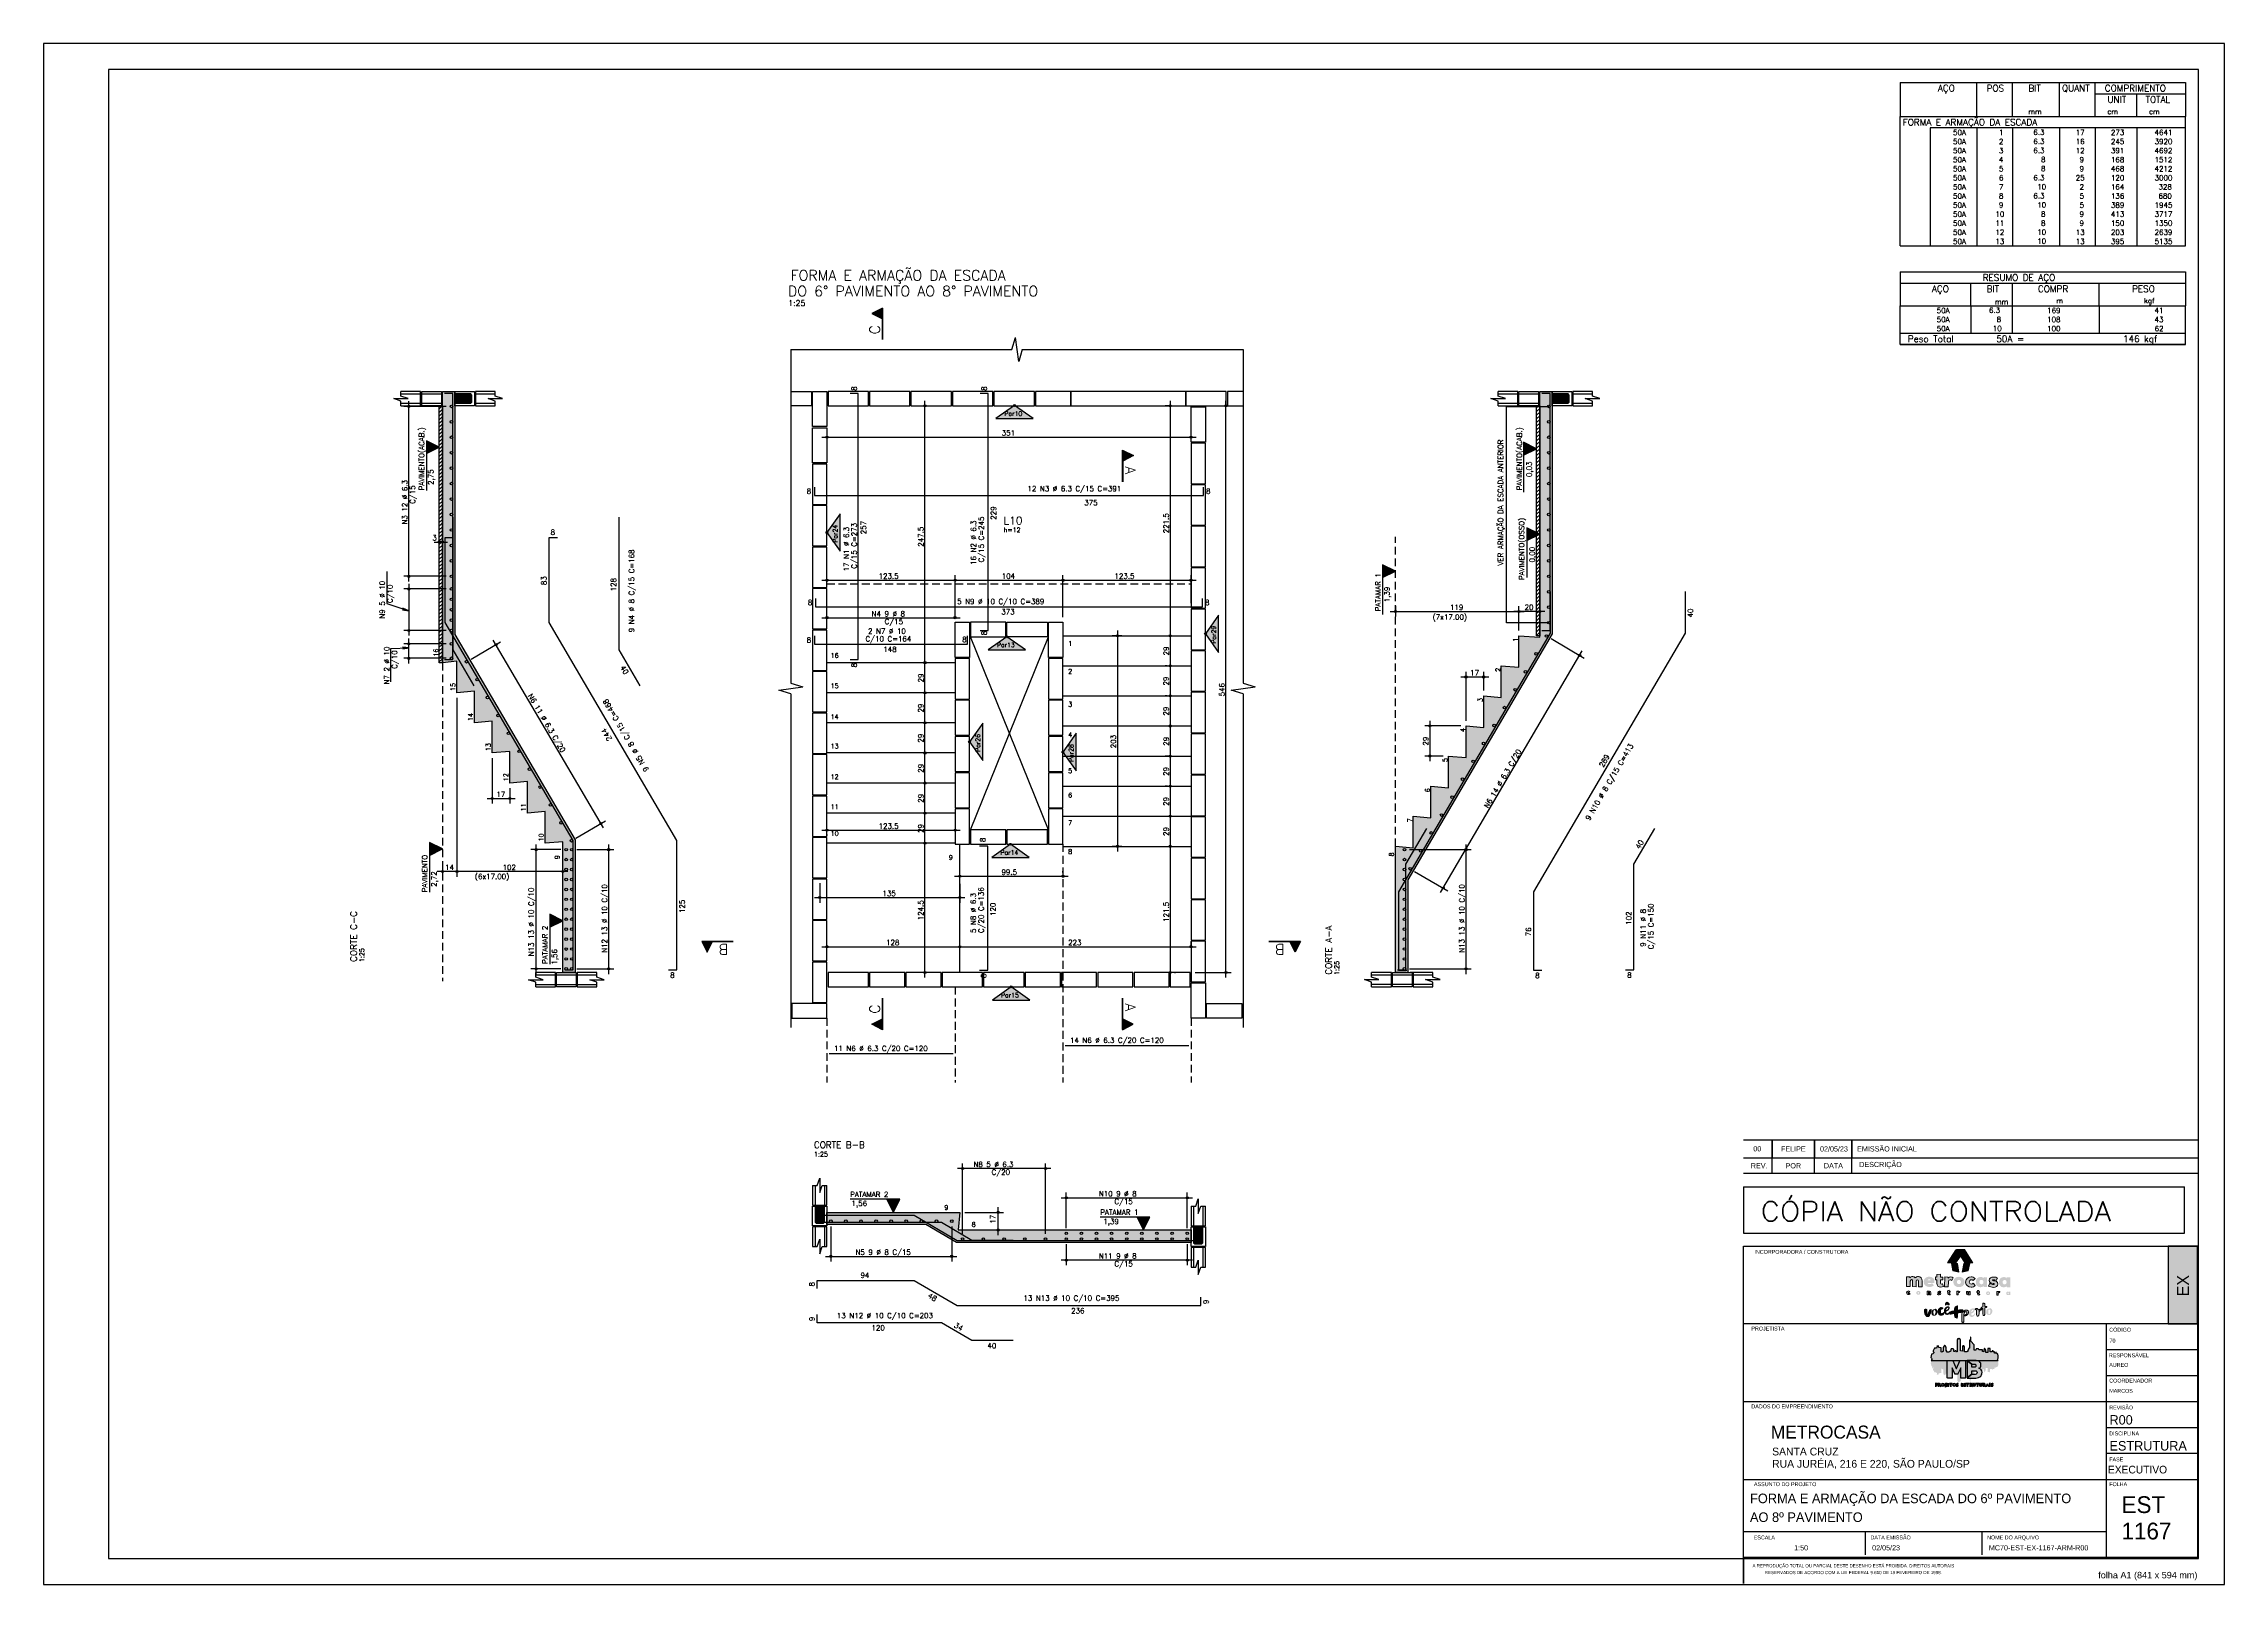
# Model space of a CAD drawing. Extents: x 0 to 84.1, y 0 to 59.4.
import ezdxf
from ezdxf.enums import TextEntityAlignment as Align

# ---------------------------------------------------------------- set-up
doc = ezdxf.new("R2010")
doc.units = 0
doc.header["$MEASUREMENT"] = 0
doc.linetypes.add('ESTILO_TQS_0001', pattern=[0.45, 0.3, -0.15])
doc.layers.get('0').update_dxf_attribs({"linetype": 'CONTINUOUS'})
for name, color, linetype in [('ARQ-MAR', 2, 'CONTINUOUS'), ('ARQ_CAR', 7, 'CONTINUOUS'), ('ARQ_CAR-TXT', 7, 'CONTINUOUS'), ('ARQ_FOLHA', 7, 'CONTINUOUS'), ('ARQ_TXT-2', 2, 'CONTINUOUS'), ('ARQ_TXT-4', 4, 'CONTINUOUS'), ('H7', 1, 'CONTINUOUS'), ('Layer 1', 7, 'CONTINUOUS'), ('PENA_01', 1, 'CONTINUOUS'), ('PENA_02', 2, 'CONTINUOUS'), ('PENA_03', 3, 'CONTINUOUS'), ('PENA_04', 4, 'CONTINUOUS'), ('PENA_05', 5, 'CONTINUOUS'), ('PENA_06', 6, 'CONTINUOUS'), ('PENA_10', 253, 'CONTINUOUS'), ('PENA_23', 50, 'CONTINUOUS'), ('PSG-NV1-HTC-251', 251, 'CONTINUOUS'), ('PSG-NV2-FLH-SELO', 1, 'CONTINUOUS'), ('ver', 20, 'CONTINUOUS'), ('xx-folha', 7, 'CONTINUOUS')]:
    doc.layers.add(name, color=color, linetype=linetype)
doc.styles.add('01-MILLEU', font='GOTHIC.TTF')
doc.styles.add('CARIMBO', font='romans.shx', dxfattribs={"height": 30})
doc.styles.add('R300', font='SIMPLEX.SHX', dxfattribs={"width": 1.1, "height": 5.5})
doc.styles.get("Standard").update_dxf_attribs({"font": 'ROMANS.SHX'})
doc.styles.add('TQS_ARIAL', font='arial.ttf')

# ---------------------------------------------------------------- blocks, each defined once
blk = doc.blocks.new('METROCASA')
at = {"layer": 'Layer 1', "true_color": 0xed1c24}
h = blk.add_hatch(color=240, dxfattribs=at)
h.dxf.hatch_style = 2
h.paths.add_polyline_path([(-1.29, 0.86), (-1.02, -0.59), (0.13, -0.85), (-0.13, 0.85)])
h.paths.add_polyline_path([(2.84, 0.94), (1.22, 3.51), (-0.37, 3.52), (1.27, 0.94)])
h.paths.add_polyline_path([(-2.08, 0.96), (-0.44, 0.95), (0.36, 2.19), (-0.45, 3.48)])
h.paths.add_polyline_path([(0.77, -0.85), (1.92, -0.6), (2.21, 0.84), (1.05, 0.84)])
h = blk.add_hatch(color=240, dxfattribs=at)
h.dxf.hatch_style = 2
edge = h.paths.add_edge_path()
edge.add_spline(control_points=[(-1.94, -1.96), (-1.94, -1.96), (-1.98, -1.76), (-1.98, -1.76), (-1.98, -1.76), (-2.62, -1.75), (-2.62, -1.75), (-2.62, -1.75), (-2.63, -3.66), (-2.63, -3.66), (-2.63, -3.66), (-1.92, -3.66), (-1.92, -3.66), (-1.92, -3.66), (-1.91, -2.67), (-1.91, -2.67), (-1.91, -2.42), (-1.76, -2.31), (-1.58, -2.31), (-1.46, -2.31), (-1.38, -2.34), (-1.26, -2.43), (-1.26, -2.43), (-0.98, -1.92), (-0.98, -1.92), (-1.1, -1.79), (-1.28, -1.71), (-1.48, -1.71), (-1.66, -1.71), (-1.84, -1.79), (-1.94, -1.96)], knot_values=[0, 0, 0, 0, 1, 1, 1, 2, 2, 2, 3, 3, 3, 4, 4, 4, 5, 5, 5, 6, 6, 6, 7, 7, 7, 8, 8, 8, 9, 9, 9, 10, 10, 10, 10], degree=3, periodic=0)
edge = h.paths.add_edge_path()
edge.add_spline(control_points=[(-5.6, -1.69), (-6.11, -1.69), (-6.66, -1.99), (-6.66, -2.69), (-6.67, -3.38), (-6.16, -3.68), (-5.56, -3.68), (-5.23, -3.68), (-4.92, -3.58), (-4.69, -3.37), (-4.69, -3.37), (-5.04, -2.98), (-5.04, -2.98), (-5.16, -3.07), (-5.32, -3.13), (-5.53, -3.13), (-5.68, -3.13), (-5.9, -3.06), (-5.95, -2.89), (-5.95, -2.89), (-4.62, -2.89), (-4.62, -2.89), (-4.45, -2.14), (-4.92, -1.69), (-5.6, -1.69)], knot_values=[0, 0, 0, 0, 1, 1, 1, 2, 2, 2, 3, 3, 3, 4, 4, 4, 5, 5, 5, 6, 6, 6, 7, 7, 7, 8, 8, 8, 8], degree=3, periodic=0)
edge = h.paths.add_edge_path()
edge.add_spline(control_points=[(-5.94, -2.43), (-5.89, -2.12), (-5.27, -2.13), (-5.25, -2.43), (-5.25, -2.43), (-5.94, -2.43), (-5.94, -2.43)], knot_values=[0, 0, 0, 0, 1, 1, 1, 2, 2, 2, 2], degree=3, periodic=0)
edge = h.paths.add_edge_path()
edge.add_spline(control_points=[(4.86, -2), (4.76, -1.84), (4.58, -1.75), (4.31, -1.75), (3.75, -1.74), (3.38, -2.17), (3.38, -2.74), (3.37, -3.29), (3.68, -3.69), (4.24, -3.73), (4.45, -3.74), (4.71, -3.67), (4.87, -3.49), (4.87, -3.49), (4.9, -3.7), (4.9, -3.7), (4.9, -3.7), (5.56, -3.7), (5.56, -3.7), (5.56, -3.7), (5.57, -1.8), (5.57, -1.8), (5.57, -1.8), (4.9, -1.79), (4.9, -1.79), (4.9, -1.79), (4.86, -2), (4.86, -2)], knot_values=[0, 0, 0, 0, 1, 1, 1, 2, 2, 2, 3, 3, 3, 4, 4, 4, 5, 5, 5, 6, 6, 6, 7, 7, 7, 8, 8, 8, 9, 9, 9, 9], degree=3, periodic=0)
edge = h.paths.add_edge_path()
edge.add_spline(control_points=[(4.46, -3.16), (4.25, -3.16), (4.08, -3.01), (4.08, -2.74), (4.08, -2.47), (4.25, -2.32), (4.47, -2.32), (4.72, -2.32), (4.86, -2.49), (4.86, -2.74), (4.86, -2.97), (4.7, -3.16), (4.46, -3.16)], knot_values=[0, 0, 0, 0, 1, 1, 1, 2, 2, 2, 3, 3, 3, 4, 4, 4, 4], degree=3, periodic=0)
edge = h.paths.add_edge_path()
edge.add_spline(control_points=[(-7.68, -1.68), (-7.94, -1.68), (-8.15, -1.76), (-8.31, -1.95), (-8.4, -1.77), (-8.59, -1.69), (-8.78, -1.68), (-8.98, -1.68), (-9.19, -1.76), (-9.31, -1.92), (-9.31, -1.92), (-9.36, -1.72), (-9.36, -1.72), (-9.36, -1.72), (-9.95, -1.71), (-9.95, -1.71), (-9.95, -1.71), (-9.96, -3.62), (-9.96, -3.62), (-9.96, -3.62), (-9.26, -3.62), (-9.26, -3.62), (-9.26, -3.62), (-9.25, -2.58), (-9.25, -2.58), (-9.25, -2.37), (-9.12, -2.27), (-9, -2.27), (-8.87, -2.27), (-8.8, -2.35), (-8.8, -2.57), (-8.8, -2.57), (-8.81, -3.62), (-8.81, -3.62), (-8.81, -3.62), (-8.11, -3.63), (-8.11, -3.63), (-8.11, -3.63), (-8.1, -2.58), (-8.1, -2.58), (-8.1, -2.37), (-7.98, -2.29), (-7.86, -2.29), (-7.75, -2.29), (-7.66, -2.37), (-7.66, -2.57), (-7.66, -2.57), (-7.67, -3.63), (-7.67, -3.63), (-7.67, -3.63), (-6.96, -3.63), (-6.96, -3.63), (-6.96, -3.63), (-6.95, -2.57), (-6.95, -2.57), (-6.95, -1.94), (-7.26, -1.68), (-7.68, -1.68)], knot_values=[0, 0, 0, 0, 1, 1, 1, 2, 2, 2, 3, 3, 3, 4, 4, 4, 5, 5, 5, 6, 6, 6, 7, 7, 7, 8, 8, 8, 9, 9, 9, 10, 10, 10, 11, 11, 11, 12, 12, 12, 13, 13, 13, 14, 14, 14, 15, 15, 15, 16, 16, 16, 17, 17, 17, 18, 18, 18, 19, 19, 19, 19], degree=3, periodic=0)
edge = h.paths.add_edge_path()
edge.add_spline(control_points=[(-3.23, -3.11), (-3.34, -3.11), (-3.41, -3.06), (-3.42, -2.93), (-3.42, -2.93), (-3.41, -2.3), (-3.41, -2.3), (-3.41, -2.3), (-2.98, -2.3), (-2.98, -2.3), (-2.98, -2.3), (-2.98, -1.76), (-2.98, -1.76), (-2.98, -1.76), (-3.41, -1.76), (-3.41, -1.76), (-3.41, -1.76), (-3.4, -1.21), (-3.4, -1.21), (-3.4, -1.21), (-4.11, -1.28), (-4.11, -1.28), (-4.11, -1.28), (-4.11, -1.76), (-4.11, -1.76), (-4.11, -1.76), (-4.42, -1.75), (-4.42, -1.75), (-4.42, -1.75), (-4.42, -2.3), (-4.42, -2.3), (-4.42, -2.3), (-4.11, -2.3), (-4.11, -2.3), (-4.11, -2.3), (-4.12, -2.92), (-4.12, -2.92), (-4.13, -3.52), (-3.79, -3.69), (-3.42, -3.7), (-3.22, -3.7), (-3.03, -3.66), (-2.87, -3.57), (-2.87, -3.57), (-3.02, -3.05), (-3.02, -3.05), (-3.08, -3.09), (-3.16, -3.11), (-3.23, -3.11)], knot_values=[0, 0, 0, 0, 1, 1, 1, 2, 2, 2, 3, 3, 3, 4, 4, 4, 5, 5, 5, 6, 6, 6, 7, 7, 7, 8, 8, 8, 9, 9, 9, 10, 10, 10, 11, 11, 11, 12, 12, 12, 13, 13, 13, 14, 14, 14, 15, 15, 15, 16, 16, 16, 16], degree=3, periodic=0)
edge = h.paths.add_edge_path()
edge.add_spline(control_points=[(2.53, -3.13), (2.26, -3.13), (2.12, -2.94), (2.12, -2.74), (2.12, -2.5), (2.27, -2.3), (2.54, -2.3), (2.66, -2.3), (2.77, -2.35), (2.86, -2.44), (2.86, -2.44), (3.24, -2.04), (3.24, -2.04), (3.04, -1.84), (2.77, -1.74), (2.5, -1.74), (1.96, -1.73), (1.43, -2.04), (1.42, -2.73), (1.42, -3.44), (1.94, -3.72), (2.5, -3.72), (2.78, -3.72), (3.06, -3.6), (3.28, -3.4), (3.28, -3.4), (2.88, -2.98), (2.88, -2.98), (2.79, -3.08), (2.66, -3.13), (2.53, -3.13)], knot_values=[0, 0, 0, 0, 1, 1, 1, 2, 2, 2, 3, 3, 3, 4, 4, 4, 5, 5, 5, 6, 6, 6, 7, 7, 7, 8, 8, 8, 9, 9, 9, 10, 10, 10, 10], degree=3, periodic=0)
edge = h.paths.add_edge_path()
edge.add_spline(control_points=[(9.37, -1.82), (9.37, -1.82), (9.33, -2.02), (9.33, -2.02), (9.23, -1.87), (9.04, -1.77), (8.77, -1.77), (8.22, -1.77), (7.85, -2.2), (7.84, -2.76), (7.84, -3.31), (8.15, -3.71), (8.71, -3.75), (8.92, -3.76), (9.17, -3.7), (9.34, -3.51), (9.34, -3.51), (9.37, -3.72), (9.37, -3.72), (9.37, -3.72), (10.02, -3.72), (10.02, -3.72), (10.02, -3.72), (10.03, -1.82), (10.03, -1.82), (10.03, -1.82), (9.37, -1.82), (9.37, -1.82)], knot_values=[0, 0, 0, 0, 1, 1, 1, 2, 2, 2, 3, 3, 3, 4, 4, 4, 5, 5, 5, 6, 6, 6, 7, 7, 7, 8, 8, 8, 9, 9, 9, 9], degree=3, periodic=0)
edge = h.paths.add_edge_path()
edge.add_spline(control_points=[(8.93, -3.18), (8.71, -3.18), (8.55, -3.03), (8.55, -2.76), (8.55, -2.5), (8.72, -2.34), (8.93, -2.35), (9.18, -2.35), (9.32, -2.51), (9.32, -2.77), (9.32, -2.99), (9.17, -3.18), (8.93, -3.18)], knot_values=[0, 0, 0, 0, 1, 1, 1, 2, 2, 2, 3, 3, 3, 4, 4, 4, 4], degree=3, periodic=0)
edge = h.paths.add_edge_path()
edge.add_spline(control_points=[(6.78, -2.48), (6.66, -2.48), (6.63, -2.42), (6.63, -2.39), (6.63, -2.32), (6.7, -2.29), (6.8, -2.3), (6.96, -2.29), (7.18, -2.35), (7.28, -2.41), (7.28, -2.41), (7.58, -1.99), (7.58, -1.99), (7.4, -1.85), (7.12, -1.76), (6.81, -1.76), (6.36, -1.75), (5.93, -1.92), (5.93, -2.38), (5.92, -2.84), (6.37, -2.99), (6.74, -3), (6.88, -3.02), (6.94, -3.05), (6.94, -3.11), (6.94, -3.17), (6.87, -3.2), (6.75, -3.2), (6.59, -3.19), (6.36, -3.18), (6.07, -2.98), (6.07, -2.98), (5.84, -3.5), (5.84, -3.5), (6.05, -3.66), (6.43, -3.75), (6.76, -3.76), (7.22, -3.76), (7.65, -3.58), (7.65, -3.11), (7.65, -2.61), (7.17, -2.49), (6.78, -2.48)], knot_values=[0, 0, 0, 0, 1, 1, 1, 2, 2, 2, 3, 3, 3, 4, 4, 4, 5, 5, 5, 6, 6, 6, 7, 7, 7, 8, 8, 8, 9, 9, 9, 10, 10, 10, 11, 11, 11, 12, 12, 12, 13, 13, 13, 14, 14, 14, 14], degree=3, periodic=0)
edge = h.paths.add_edge_path()
edge.add_spline(control_points=[(0.13, -1.72), (-0.42, -1.72), (-0.95, -2.01), (-0.96, -2.72), (-0.96, -3.41), (-0.42, -3.71), (0.12, -3.72), (0.66, -3.72), (1.21, -3.42), (1.22, -2.73), (1.22, -2.03), (0.7, -1.73), (0.13, -1.72)], knot_values=[0, 0, 0, 0, 1, 1, 1, 2, 2, 2, 3, 3, 3, 4, 4, 4, 4], degree=3, periodic=0)
edge = h.paths.add_edge_path()
edge.add_spline(control_points=[(0.13, -3.13), (-0.12, -3.13), (-0.27, -2.94), (-0.26, -2.72), (-0.26, -2.5), (-0.12, -2.3), (0.13, -2.31), (0.38, -2.31), (0.52, -2.5), (0.52, -2.72), (0.52, -2.96), (0.37, -3.14), (0.13, -3.13)], knot_values=[0, 0, 0, 0, 1, 1, 1, 2, 2, 2, 3, 3, 3, 4, 4, 4, 4], degree=3, periodic=0)
at = {"layer": 'Layer 1', "true_color": 0x404041}
h = blk.add_hatch(color=250, dxfattribs=at)
h.dxf.hatch_style = 2
edge = h.paths.add_edge_path()
edge.add_spline(control_points=[(-3.66, -4.74), (-3.71, -4.74), (-3.72, -4.72), (-3.72, -4.71), (-3.72, -4.68), (-3.69, -4.68), (-3.66, -4.68), (-3.6, -4.68), (-3.52, -4.7), (-3.48, -4.72), (-3.48, -4.72), (-3.38, -4.57), (-3.38, -4.57), (-3.44, -4.52), (-3.54, -4.48), (-3.65, -4.48), (-3.81, -4.48), (-3.97, -4.54), (-3.97, -4.71), (-3.97, -4.87), (-3.81, -4.92), (-3.68, -4.93), (-3.63, -4.93), (-3.61, -4.94), (-3.61, -4.97), (-3.61, -4.99), (-3.63, -5), (-3.68, -5), (-3.73, -5), (-3.81, -4.99), (-3.92, -4.92), (-3.92, -4.92), (-4, -5.11), (-4, -5.11), (-3.92, -5.16), (-3.79, -5.2), (-3.67, -5.2), (-3.51, -5.2), (-3.36, -5.14), (-3.35, -4.97), (-3.35, -4.79), (-3.52, -4.75), (-3.66, -4.74)], knot_values=[0, 0, 0, 0, 1, 1, 1, 2, 2, 2, 3, 3, 3, 4, 4, 4, 5, 5, 5, 6, 6, 6, 7, 7, 7, 8, 8, 8, 9, 9, 9, 10, 10, 10, 11, 11, 11, 12, 12, 12, 13, 13, 13, 14, 14, 14, 14], degree=3, periodic=0)
edge = h.paths.add_edge_path()
edge.add_spline(control_points=[(-5.55, -4.47), (-5.62, -4.47), (-5.7, -4.5), (-5.76, -4.56), (-5.76, -4.56), (-5.77, -4.49), (-5.77, -4.49), (-5.77, -4.49), (-6, -4.49), (-6, -4.49), (-6, -4.49), (-6, -5.17), (-6, -5.17), (-6, -5.17), (-5.75, -5.17), (-5.75, -5.17), (-5.75, -5.17), (-5.75, -4.81), (-5.75, -4.81), (-5.75, -4.72), (-5.69, -4.68), (-5.63, -4.68), (-5.58, -4.68), (-5.54, -4.71), (-5.54, -4.79), (-5.54, -4.79), (-5.54, -5.17), (-5.54, -5.17), (-5.54, -5.17), (-5.29, -5.17), (-5.29, -5.17), (-5.29, -5.17), (-5.28, -4.79), (-5.28, -4.79), (-5.28, -4.55), (-5.4, -4.48), (-5.55, -4.47)], knot_values=[0, 0, 0, 0, 1, 1, 1, 2, 2, 2, 3, 3, 3, 4, 4, 4, 5, 5, 5, 6, 6, 6, 7, 7, 7, 8, 8, 8, 9, 9, 9, 10, 10, 10, 11, 11, 11, 12, 12, 12, 12], degree=3, periodic=0)
edge = h.paths.add_edge_path()
edge.add_spline(control_points=[(-7.69, -4.46), (-7.89, -4.46), (-8.08, -4.57), (-8.08, -4.82), (-8.08, -5.06), (-7.89, -5.17), (-7.69, -5.17), (-7.5, -5.18), (-7.3, -5.07), (-7.3, -4.82), (-7.3, -4.57), (-7.49, -4.47), (-7.69, -4.46)], knot_values=[0, 0, 0, 0, 1, 1, 1, 2, 2, 2, 3, 3, 3, 4, 4, 4, 4], degree=3, periodic=0)
edge = h.paths.add_edge_path()
edge.add_spline(control_points=[(-7.69, -4.97), (-7.78, -4.97), (-7.83, -4.9), (-7.83, -4.82), (-7.83, -4.74), (-7.78, -4.67), (-7.69, -4.67), (-7.6, -4.67), (-7.55, -4.74), (-7.55, -4.82), (-7.55, -4.9), (-7.61, -4.97), (-7.69, -4.97)], knot_values=[0, 0, 0, 0, 1, 1, 1, 2, 2, 2, 3, 3, 3, 4, 4, 4, 4], degree=3, periodic=0)
edge = h.paths.add_edge_path()
edge.add_spline(control_points=[(-9.57, -4.95), (-9.67, -4.95), (-9.72, -4.88), (-9.72, -4.81), (-9.72, -4.73), (-9.67, -4.66), (-9.57, -4.66), (-9.53, -4.66), (-9.49, -4.67), (-9.46, -4.71), (-9.46, -4.71), (-9.32, -4.56), (-9.32, -4.56), (-9.39, -4.49), (-9.49, -4.45), (-9.59, -4.45), (-9.78, -4.45), (-9.97, -4.56), (-9.97, -4.81), (-9.97, -5.06), (-9.78, -5.16), (-9.59, -5.16), (-9.48, -5.16), (-9.39, -5.12), (-9.3, -5.05), (-9.3, -5.05), (-9.45, -4.9), (-9.45, -4.9), (-9.48, -4.93), (-9.53, -4.95), (-9.57, -4.95)], knot_values=[0, 0, 0, 0, 1, 1, 1, 2, 2, 2, 3, 3, 3, 4, 4, 4, 5, 5, 5, 6, 6, 6, 7, 7, 7, 8, 8, 8, 9, 9, 9, 10, 10, 10, 10], degree=3, periodic=0)
edge = h.paths.add_edge_path()
edge.add_spline(control_points=[(-1.68, -5), (-1.72, -5), (-1.74, -4.98), (-1.74, -4.93), (-1.74, -4.93), (-1.74, -4.71), (-1.74, -4.71), (-1.74, -4.71), (-1.59, -4.71), (-1.59, -4.71), (-1.59, -4.71), (-1.59, -4.52), (-1.59, -4.52), (-1.59, -4.52), (-1.74, -4.52), (-1.74, -4.52), (-1.74, -4.52), (-1.74, -4.32), (-1.74, -4.32), (-1.74, -4.32), (-1.99, -4.34), (-1.99, -4.34), (-1.99, -4.34), (-1.99, -4.51), (-1.99, -4.51), (-1.99, -4.51), (-2.1, -4.51), (-2.1, -4.51), (-2.1, -4.51), (-2.1, -4.71), (-2.1, -4.71), (-2.1, -4.71), (-1.99, -4.71), (-1.99, -4.71), (-1.99, -4.71), (-1.99, -4.93), (-1.99, -4.93), (-2, -5.14), (-1.88, -5.21), (-1.74, -5.21), (-1.67, -5.21), (-1.61, -5.19), (-1.55, -5.16), (-1.55, -5.16), (-1.6, -4.97), (-1.6, -4.97), (-1.62, -4.99), (-1.65, -5), (-1.68, -5)], knot_values=[0, 0, 0, 0, 1, 1, 1, 2, 2, 2, 3, 3, 3, 4, 4, 4, 5, 5, 5, 6, 6, 6, 7, 7, 7, 8, 8, 8, 9, 9, 9, 10, 10, 10, 11, 11, 11, 12, 12, 12, 13, 13, 13, 14, 14, 14, 15, 15, 15, 16, 16, 16, 16], degree=3, periodic=0)
edge = h.paths.add_edge_path()
edge.add_spline(control_points=[(9.78, -4.57), (9.78, -4.57), (9.77, -4.65), (9.77, -4.65), (9.73, -4.59), (9.66, -4.56), (9.57, -4.56), (9.37, -4.56), (9.24, -4.71), (9.24, -4.91), (9.24, -5.11), (9.35, -5.25), (9.55, -5.26), (9.62, -5.27), (9.71, -5.24), (9.77, -5.18), (9.77, -5.18), (9.78, -5.25), (9.78, -5.25), (9.78, -5.25), (10.01, -5.25), (10.01, -5.25), (10.01, -5.25), (10.02, -4.57), (10.02, -4.57), (10.02, -4.57), (9.78, -4.57), (9.78, -4.57)], knot_values=[0, 0, 0, 0, 1, 1, 1, 2, 2, 2, 3, 3, 3, 4, 4, 4, 5, 5, 5, 6, 6, 6, 7, 7, 7, 8, 8, 8, 9, 9, 9, 9], degree=3, periodic=0)
edge = h.paths.add_edge_path()
edge.add_spline(control_points=[(9.62, -5.06), (9.55, -5.06), (9.49, -5), (9.49, -4.91), (9.49, -4.82), (9.55, -4.76), (9.62, -4.76), (9.71, -4.76), (9.76, -4.82), (9.76, -4.91), (9.76, -4.99), (9.71, -5.06), (9.62, -5.06)], knot_values=[0, 0, 0, 0, 1, 1, 1, 2, 2, 2, 3, 3, 3, 4, 4, 4, 4], degree=3, periodic=0)
edge = h.paths.add_edge_path()
edge.add_spline(control_points=[(7.69, -4.64), (7.69, -4.64), (7.68, -4.56), (7.68, -4.56), (7.68, -4.56), (7.45, -4.56), (7.45, -4.56), (7.45, -4.56), (7.45, -5.24), (7.45, -5.24), (7.45, -5.24), (7.7, -5.24), (7.7, -5.24), (7.7, -5.24), (7.7, -4.89), (7.7, -4.89), (7.7, -4.8), (7.76, -4.76), (7.82, -4.76), (7.86, -4.76), (7.89, -4.77), (7.93, -4.8), (7.93, -4.8), (8.04, -4.62), (8.04, -4.62), (7.99, -4.57), (7.93, -4.55), (7.86, -4.55), (7.79, -4.55), (7.73, -4.57), (7.69, -4.64)], knot_values=[0, 0, 0, 0, 1, 1, 1, 2, 2, 2, 3, 3, 3, 4, 4, 4, 5, 5, 5, 6, 6, 6, 7, 7, 7, 8, 8, 8, 9, 9, 9, 10, 10, 10, 10], degree=3, periodic=0)
edge = h.paths.add_edge_path()
edge.add_spline(control_points=[(5.76, -4.54), (5.56, -4.54), (5.37, -4.64), (5.37, -4.89), (5.37, -5.14), (5.56, -5.24), (5.75, -5.25), (5.95, -5.25), (6.14, -5.14), (6.14, -4.89), (6.15, -4.65), (5.96, -4.54), (5.76, -4.54)], knot_values=[0, 0, 0, 0, 1, 1, 1, 2, 2, 2, 3, 3, 3, 4, 4, 4, 4], degree=3, periodic=0)
edge = h.paths.add_edge_path()
edge.add_spline(control_points=[(5.76, -5.04), (5.67, -5.04), (5.62, -4.97), (5.62, -4.89), (5.62, -4.81), (5.67, -4.74), (5.76, -4.74), (5.85, -4.74), (5.9, -4.81), (5.9, -4.89), (5.9, -4.97), (5.84, -5.04), (5.76, -5.04)], knot_values=[0, 0, 0, 0, 1, 1, 1, 2, 2, 2, 3, 3, 3, 4, 4, 4, 4], degree=3, periodic=0)
edge = h.paths.add_edge_path()
edge.add_spline(control_points=[(4, -5.03), (3.96, -5.03), (3.94, -5.01), (3.93, -4.96), (3.93, -4.96), (3.94, -4.74), (3.94, -4.74), (3.94, -4.74), (4.09, -4.74), (4.09, -4.74), (4.09, -4.74), (4.09, -4.55), (4.09, -4.55), (4.09, -4.55), (3.94, -4.55), (3.94, -4.55), (3.94, -4.55), (3.94, -4.35), (3.94, -4.35), (3.94, -4.35), (3.69, -4.38), (3.69, -4.38), (3.69, -4.38), (3.69, -4.54), (3.69, -4.54), (3.69, -4.54), (3.58, -4.54), (3.58, -4.54), (3.58, -4.54), (3.58, -4.74), (3.58, -4.74), (3.58, -4.74), (3.69, -4.74), (3.69, -4.74), (3.69, -4.74), (3.68, -4.96), (3.68, -4.96), (3.68, -5.17), (3.8, -5.24), (3.93, -5.24), (4, -5.24), (4.07, -5.22), (4.13, -5.19), (4.13, -5.19), (4.08, -5), (4.08, -5), (4.05, -5.02), (4.03, -5.03), (4, -5.03)], knot_values=[0, 0, 0, 0, 1, 1, 1, 2, 2, 2, 3, 3, 3, 4, 4, 4, 5, 5, 5, 6, 6, 6, 7, 7, 7, 8, 8, 8, 9, 9, 9, 10, 10, 10, 11, 11, 11, 12, 12, 12, 13, 13, 13, 14, 14, 14, 15, 15, 15, 16, 16, 16, 16], degree=3, periodic=0)
edge = h.paths.add_edge_path()
edge.add_spline(control_points=[(2.03, -4.89), (2.03, -4.98), (1.97, -5.02), (1.91, -5.02), (1.87, -5.02), (1.82, -4.99), (1.82, -4.9), (1.82, -4.9), (1.82, -4.53), (1.82, -4.53), (1.82, -4.53), (1.57, -4.53), (1.57, -4.53), (1.57, -4.53), (1.57, -4.9), (1.57, -4.9), (1.57, -5.15), (1.69, -5.22), (1.83, -5.22), (1.9, -5.23), (1.99, -5.2), (2.05, -5.14), (2.05, -5.14), (2.06, -5.21), (2.06, -5.21), (2.06, -5.21), (2.28, -5.21), (2.28, -5.21), (2.28, -5.21), (2.28, -4.53), (2.28, -4.53), (2.28, -4.53), (2.03, -4.53), (2.03, -4.53), (2.03, -4.53), (2.03, -4.89), (2.03, -4.89)], knot_values=[0, 0, 0, 0, 1, 1, 1, 2, 2, 2, 3, 3, 3, 4, 4, 4, 5, 5, 5, 6, 6, 6, 7, 7, 7, 8, 8, 8, 9, 9, 9, 10, 10, 10, 11, 11, 11, 12, 12, 12, 12], degree=3, periodic=0)
edge = h.paths.add_edge_path()
edge.add_spline(control_points=[(-0.02, -4.59), (-0.02, -4.59), (-0.04, -4.52), (-0.04, -4.52), (-0.04, -4.52), (-0.26, -4.52), (-0.26, -4.52), (-0.26, -4.52), (-0.27, -5.2), (-0.27, -5.2), (-0.27, -5.2), (-0.02, -5.2), (-0.02, -5.2), (-0.02, -5.2), (-0.01, -4.85), (-0.01, -4.85), (-0.01, -4.76), (0.04, -4.72), (0.1, -4.72), (0.15, -4.72), (0.18, -4.73), (0.22, -4.76), (0.22, -4.76), (0.32, -4.58), (0.32, -4.58), (0.28, -4.53), (0.21, -4.51), (0.14, -4.5), (0.08, -4.5), (0.01, -4.53), (-0.02, -4.59)], knot_values=[0, 0, 0, 0, 1, 1, 1, 2, 2, 2, 3, 3, 3, 4, 4, 4, 5, 5, 5, 6, 6, 6, 7, 7, 7, 8, 8, 8, 9, 9, 9, 10, 10, 10, 10], degree=3, periodic=0)
h = blk.add_hatch(color=250, dxfattribs=at)
h.dxf.hatch_style = 2
edge = h.paths.add_edge_path()
edge.add_spline(control_points=[(-2.43, -7.17), (-2.4, -7.16), (-2.38, -7.15), (-2.36, -7.14), (-2.33, -7.13), (-2.31, -7.11), (-2.3, -7.09), (-2.28, -7.07), (-2.26, -7.04), (-2.24, -7.01), (-2.22, -6.98), (-2.2, -6.95), (-2.17, -6.92), (-2.15, -6.93), (-2.11, -6.95), (-2.08, -6.98), (-2.05, -7.01), (-2.01, -7.04), (-1.98, -7.06), (-1.94, -7.09), (-1.9, -7.11), (-1.87, -7.13), (-1.84, -7.14), (-1.81, -7.14), (-1.78, -7.12), (-1.75, -7.1), (-1.75, -7.07), (-1.76, -7.02), (-1.78, -6.98), (-1.8, -6.94), (-1.84, -6.89), (-1.87, -6.84), (-1.91, -6.8), (-1.96, -6.76), (-2, -6.72), (-2.04, -6.69), (-2.07, -6.68), (-2.11, -6.66), (-2.15, -6.65), (-2.18, -6.64), (-2.21, -6.64), (-2.24, -6.64), (-2.26, -6.65), (-2.29, -6.66), (-2.31, -6.68), (-2.33, -6.71), (-2.35, -6.73), (-2.36, -6.77), (-2.38, -6.82), (-2.4, -6.84), (-2.41, -6.87), (-2.43, -6.91), (-2.44, -6.95), (-2.46, -6.99), (-2.47, -7.03), (-2.48, -7.07), (-2.48, -7.11), (-2.48, -7.14), (-2.47, -7.16), (-2.46, -7.18), (-2.43, -7.17)], knot_values=[0, 0, 0, 0, 1, 1, 1, 2, 2, 2, 3, 3, 3, 4, 4, 4, 5, 5, 5, 6, 6, 6, 7, 7, 7, 8, 8, 8, 9, 9, 9, 10, 10, 10, 11, 11, 11, 12, 12, 12, 13, 13, 13, 14, 14, 14, 15, 15, 15, 16, 16, 16, 17, 17, 17, 18, 18, 18, 19, 19, 19, 20, 20, 20, 20], degree=3, periodic=0)
edge = h.paths.add_edge_path()
edge.add_spline(control_points=[(-5.26, -8.04), (-5.28, -8.03), (-5.33, -8.05), (-5.4, -8.1), (-5.49, -8.17), (-5.55, -8.25), (-5.6, -8.35), (-5.65, -8.45), (-5.69, -8.55), (-5.71, -8.65), (-5.74, -8.76), (-5.76, -8.85), (-5.77, -8.93), (-5.78, -9.02), (-5.8, -9.07), (-5.81, -9.1), (-5.83, -9.13), (-5.85, -9.12), (-5.88, -9.08), (-5.91, -9.04), (-5.94, -8.98), (-5.97, -8.89), (-6, -8.8), (-6.02, -8.7), (-6.04, -8.57), (-6.05, -8.44), (-6.05, -8.3), (-6.03, -8.14), (-6.03, -8.11), (-6.04, -8.08), (-6.06, -8.06), (-6.09, -8.03), (-6.12, -8.01), (-6.16, -8), (-6.2, -7.98), (-6.25, -7.98), (-6.3, -7.98), (-6.35, -7.99), (-6.4, -8), (-6.45, -8.03), (-6.48, -8.05), (-6.5, -8.08), (-6.52, -8.13), (-6.53, -8.18), (-6.53, -8.24), (-6.53, -8.31), (-6.53, -8.38), (-6.52, -8.45), (-6.5, -8.52), (-6.49, -8.6), (-6.47, -8.67), (-6.45, -8.74), (-6.43, -8.81), (-6.41, -8.87), (-6.39, -8.93), (-6.36, -8.98), (-6.34, -9.03), (-6.32, -9.05), (-6.29, -9.1), (-6.26, -9.14), (-6.23, -9.18), (-6.19, -9.23), (-6.16, -9.27), (-6.11, -9.3), (-6.07, -9.34), (-6.02, -9.36), (-5.96, -9.37), (-5.9, -9.38), (-5.83, -9.38), (-5.75, -9.35), (-5.71, -9.34), (-5.67, -9.31), (-5.63, -9.25), (-5.58, -9.19), (-5.54, -9.12), (-5.51, -9.05), (-5.47, -8.98), (-5.44, -8.9), (-5.41, -8.82), (-5.38, -8.74), (-5.36, -8.67), (-5.34, -8.61), (-5.32, -8.53), (-5.29, -8.44), (-5.27, -8.36), (-5.25, -8.27), (-5.23, -8.2), (-5.23, -8.15), (-5.22, -8.09), (-5.23, -8.06), (-5.26, -8.04)], knot_values=[0, 0, 0, 0, 1, 1, 1, 2, 2, 2, 3, 3, 3, 4, 4, 4, 5, 5, 5, 6, 6, 6, 7, 7, 7, 8, 8, 8, 9, 9, 9, 10, 10, 10, 11, 11, 11, 12, 12, 12, 13, 13, 13, 14, 14, 14, 15, 15, 15, 16, 16, 16, 17, 17, 17, 18, 18, 18, 19, 19, 19, 20, 20, 20, 21, 21, 21, 22, 22, 22, 23, 23, 23, 24, 24, 24, 25, 25, 25, 26, 26, 26, 27, 27, 27, 28, 28, 28, 29, 29, 29, 30, 30, 30, 30], degree=3, periodic=0)
edge = h.paths.add_edge_path()
edge.add_spline(control_points=[(-1.57, -8.39), (-1.57, -8.35), (-1.58, -8.33), (-1.6, -8.33), (-1.62, -8.34), (-1.64, -8.36), (-1.66, -8.39), (-1.68, -8.43), (-1.71, -8.47), (-1.75, -8.52), (-1.78, -8.56), (-1.82, -8.61), (-1.87, -8.65), (-1.92, -8.7), (-1.99, -8.73), (-2.07, -8.75), (-2.11, -8.76), (-2.14, -8.76), (-2.17, -8.75), (-2.19, -8.74), (-2.22, -8.73), (-2.24, -8.72), (-2.26, -8.7), (-2.27, -8.68), (-2.28, -8.66), (-2.3, -8.64), (-2.31, -8.61), (-2.31, -8.59), (-2.33, -8.53), (-2.34, -8.45), (-2.33, -8.37), (-2.27, -8.37), (-2.2, -8.36), (-2.14, -8.33), (-2.08, -8.31), (-2.02, -8.28), (-1.96, -8.23), (-1.89, -8.19), (-1.83, -8.12), (-1.77, -8.03), (-1.71, -7.95), (-1.68, -7.87), (-1.66, -7.8), (-1.65, -7.72), (-1.65, -7.65), (-1.67, -7.59), (-1.69, -7.53), (-1.72, -7.48), (-1.77, -7.45), (-1.81, -7.41), (-1.87, -7.39), (-1.93, -7.39), (-2, -7.4), (-2.06, -7.41), (-2.13, -7.43), (-2.2, -7.44), (-2.26, -7.47), (-2.32, -7.5), (-2.38, -7.53), (-2.44, -7.57), (-2.49, -7.62), (-2.54, -7.67), (-2.58, -7.72), (-2.62, -7.78), (-2.66, -7.87), (-2.7, -7.94), (-2.72, -8.02), (-2.74, -8.1), (-2.75, -8.16), (-2.76, -8.22), (-2.77, -8.29), (-2.77, -8.36), (-2.76, -8.42), (-2.75, -8.52), (-2.72, -8.62), (-2.68, -8.71), (-2.65, -8.78), (-2.6, -8.86), (-2.54, -8.92), (-2.47, -8.99), (-2.39, -9.03), (-2.28, -9.05), (-2.17, -9.07), (-2.07, -9.07), (-1.98, -9.04), (-1.9, -9.01), (-1.83, -8.97), (-1.78, -8.91), (-1.72, -8.86), (-1.68, -8.8), (-1.64, -8.73), (-1.61, -8.66), (-1.59, -8.6), (-1.58, -8.54), (-1.57, -8.48), (-1.56, -8.43), (-1.57, -8.39)], knot_values=[0, 0, 0, 0, 1, 1, 1, 2, 2, 2, 3, 3, 3, 4, 4, 4, 5, 5, 5, 6, 6, 6, 7, 7, 7, 8, 8, 8, 9, 9, 9, 10, 10, 10, 11, 11, 11, 12, 12, 12, 13, 13, 13, 14, 14, 14, 15, 15, 15, 16, 16, 16, 17, 17, 17, 18, 18, 18, 19, 19, 19, 20, 20, 20, 21, 21, 21, 22, 22, 22, 23, 23, 23, 24, 24, 24, 25, 25, 25, 26, 26, 26, 27, 27, 27, 28, 28, 28, 29, 29, 29, 30, 30, 30, 31, 31, 31, 32, 32, 32, 32], degree=3, periodic=0)
edge = h.paths.add_edge_path()
edge.add_spline(control_points=[(-2.31, -8.07), (-2.31, -8.04), (-2.3, -8.01), (-2.29, -7.98), (-2.27, -7.95), (-2.25, -7.9), (-2.23, -7.85), (-2.2, -7.81), (-2.17, -7.77), (-2.14, -7.75), (-2.1, -7.72), (-2.07, -7.7), (-2.03, -7.69), (-1.99, -7.67), (-1.95, -7.66), (-1.91, -7.65), (-1.9, -7.67), (-1.91, -7.7), (-1.91, -7.72), (-1.92, -7.75), (-1.93, -7.78), (-1.94, -7.81), (-1.95, -7.85), (-1.97, -7.89), (-2.01, -7.94), (-2.04, -7.99), (-2.07, -8.02), (-2.11, -8.05), (-2.15, -8.07), (-2.18, -8.09), (-2.21, -8.1), (-2.25, -8.11), (-2.29, -8.12), (-2.32, -8.13), (-2.32, -8.11), (-2.32, -8.09), (-2.31, -8.07)], knot_values=[0, 0, 0, 0, 1, 1, 1, 2, 2, 2, 3, 3, 3, 4, 4, 4, 5, 5, 5, 6, 6, 6, 7, 7, 7, 8, 8, 8, 9, 9, 9, 10, 10, 10, 11, 11, 11, 12, 12, 12, 12], degree=3, periodic=0)
edge = h.paths.add_edge_path()
edge.add_spline(control_points=[(-4.11, -8.09), (-4.16, -8), (-4.24, -7.93), (-4.34, -7.88), (-4.36, -7.87), (-4.38, -7.87), (-4.39, -7.87), (-4.4, -7.88), (-4.41, -7.89), (-4.43, -7.9), (-4.45, -7.92), (-4.48, -7.93), (-4.52, -7.95), (-4.57, -7.97), (-4.64, -7.99), (-4.74, -8), (-4.84, -8.02), (-4.93, -8.06), (-5, -8.14), (-5.07, -8.21), (-5.12, -8.29), (-5.15, -8.39), (-5.18, -8.48), (-5.2, -8.59), (-5.19, -8.69), (-5.18, -8.8), (-5.16, -8.89), (-5.11, -8.98), (-5.06, -9.06), (-5, -9.13), (-4.91, -9.18), (-4.82, -9.23), (-4.72, -9.25), (-4.59, -9.24), (-4.49, -9.22), (-4.4, -9.19), (-4.32, -9.13), (-4.24, -9.07), (-4.18, -9), (-4.12, -8.92), (-4.07, -8.84), (-4.03, -8.75), (-4.01, -8.65), (-3.99, -8.55), (-3.99, -8.45), (-4, -8.36), (-4.02, -8.26), (-4.05, -8.17), (-4.11, -8.09)], knot_values=[0, 0, 0, 0, 1, 1, 1, 2, 2, 2, 3, 3, 3, 4, 4, 4, 5, 5, 5, 6, 6, 6, 7, 7, 7, 8, 8, 8, 9, 9, 9, 10, 10, 10, 11, 11, 11, 12, 12, 12, 13, 13, 13, 14, 14, 14, 15, 15, 15, 16, 16, 16, 16], degree=3, periodic=0)
edge = h.paths.add_edge_path()
edge.add_spline(control_points=[(-4.4, -8.7), (-4.42, -8.76), (-4.44, -8.82), (-4.46, -8.88), (-4.48, -8.94), (-4.51, -8.98), (-4.54, -9.02), (-4.57, -9.06), (-4.6, -9.08), (-4.63, -9.09), (-4.66, -9.1), (-4.68, -9.08), (-4.7, -9.05), (-4.73, -9.01), (-4.74, -8.96), (-4.76, -8.9), (-4.77, -8.84), (-4.77, -8.77), (-4.78, -8.7), (-4.78, -8.62), (-4.78, -8.55), (-4.78, -8.48), (-4.78, -8.41), (-4.77, -8.36), (-4.76, -8.3), (-4.75, -8.25), (-4.74, -8.22), (-4.73, -8.21), (-4.68, -8.16), (-4.64, -8.14), (-4.6, -8.14), (-4.55, -8.14), (-4.5, -8.17), (-4.44, -8.23), (-4.41, -8.25), (-4.4, -8.29), (-4.39, -8.34), (-4.37, -8.39), (-4.37, -8.44), (-4.37, -8.5), (-4.38, -8.57), (-4.39, -8.63), (-4.4, -8.7)], knot_values=[0, 0, 0, 0, 1, 1, 1, 2, 2, 2, 3, 3, 3, 4, 4, 4, 5, 5, 5, 6, 6, 6, 7, 7, 7, 8, 8, 8, 9, 9, 9, 10, 10, 10, 11, 11, 11, 12, 12, 12, 13, 13, 13, 14, 14, 14, 14], degree=3, periodic=0)
edge = h.paths.add_edge_path()
edge.add_spline(control_points=[(-2.78, -8.64), (-2.8, -8.64), (-2.82, -8.66), (-2.85, -8.69), (-2.88, -8.72), (-2.92, -8.74), (-2.96, -8.77), (-3, -8.79), (-3.05, -8.81), (-3.1, -8.82), (-3.15, -8.84), (-3.21, -8.83), (-3.28, -8.81), (-3.32, -8.8), (-3.36, -8.77), (-3.39, -8.72), (-3.41, -8.67), (-3.43, -8.6), (-3.44, -8.53), (-3.45, -8.46), (-3.45, -8.39), (-3.44, -8.31), (-3.43, -8.23), (-3.41, -8.15), (-3.39, -8.08), (-3.36, -8.01), (-3.32, -7.96), (-3.27, -7.93), (-3.23, -7.9), (-3.18, -7.88), (-3.13, -7.87), (-3.09, -7.86), (-3.05, -7.86), (-3.01, -7.86), (-2.98, -7.86), (-2.96, -7.86), (-2.95, -7.85), (-2.94, -7.83), (-2.95, -7.8), (-2.98, -7.76), (-3.02, -7.73), (-3.06, -7.7), (-3.12, -7.68), (-3.18, -7.67), (-3.25, -7.66), (-3.33, -7.67), (-3.41, -7.68), (-3.49, -7.72), (-3.58, -7.79), (-3.67, -7.86), (-3.74, -7.94), (-3.79, -8.03), (-3.84, -8.12), (-3.87, -8.21), (-3.89, -8.3), (-3.9, -8.39), (-3.9, -8.48), (-3.89, -8.57), (-3.88, -8.66), (-3.85, -8.74), (-3.82, -8.82), (-3.78, -8.89), (-3.73, -8.96), (-3.68, -9.01), (-3.62, -9.06), (-3.56, -9.1), (-3.49, -9.12), (-3.41, -9.14), (-3.34, -9.15), (-3.27, -9.14), (-3.21, -9.13), (-3.15, -9.11), (-3.09, -9.09), (-3.03, -9.06), (-2.98, -9.02), (-2.93, -8.98), (-2.89, -8.94), (-2.85, -8.9), (-2.82, -8.86), (-2.76, -8.78), (-2.73, -8.72), (-2.72, -8.68), (-2.72, -8.63), (-2.74, -8.62), (-2.78, -8.64)], knot_values=[0, 0, 0, 0, 1, 1, 1, 2, 2, 2, 3, 3, 3, 4, 4, 4, 5, 5, 5, 6, 6, 6, 7, 7, 7, 8, 8, 8, 9, 9, 9, 10, 10, 10, 11, 11, 11, 12, 12, 12, 13, 13, 13, 14, 14, 14, 15, 15, 15, 16, 16, 16, 17, 17, 17, 18, 18, 18, 19, 19, 19, 20, 20, 20, 21, 21, 21, 22, 22, 22, 23, 23, 23, 24, 24, 24, 25, 25, 25, 26, 26, 26, 27, 27, 27, 28, 28, 28, 28], degree=3, periodic=0)
at = {"layer": 'Layer 1', "true_color": 0x1b8e45}
h = blk.add_hatch(color=114, dxfattribs=at)
h.dxf.hatch_style = 2
edge = h.paths.add_edge_path()
edge.add_spline(control_points=[(0.79, -8.06), (0.59, -8.03), (-0.17, -8.19), (-0.17, -8.19), (-0.17, -8.19), (-0.11, -7.43), (-0.17, -7.33), (-0.22, -7.23), (-0.47, -7.45), (-0.61, -7.52), (-0.74, -7.59), (-0.74, -8.26), (-0.74, -8.26), (-0.74, -8.26), (-1.25, -8.38), (-1.45, -8.38), (-1.45, -8.43), (-1.45, -8.49), (-1.47, -8.56), (-1.48, -8.63), (-1.51, -8.7), (-1.54, -8.78), (-1.56, -8.82), (-1.58, -8.86), (-1.61, -8.89), (-1.61, -8.9), (-1.61, -8.9), (-1.6, -8.9), (-1.35, -8.97), (-0.75, -8.8), (-0.75, -8.8), (-0.75, -8.8), (-0.76, -9.13), (-0.67, -9.41), (-0.58, -9.69), (-0.21, -9.73), (-0.18, -9.61), (-0.15, -9.49), (-0.17, -8.73), (-0.17, -8.73), (-0.17, -8.73), (0.36, -8.62), (0.55, -8.6), (0.75, -8.58), (0.98, -8.09), (0.79, -8.06)], knot_values=[0, 0, 0, 0, 1, 1, 1, 2, 2, 2, 3, 3, 3, 4, 4, 4, 5, 5, 5, 6, 6, 6, 7, 7, 7, 8, 8, 8, 9, 9, 9, 10, 10, 10, 11, 11, 11, 12, 12, 12, 13, 13, 13, 14, 14, 14, 15, 15, 15, 15], degree=3, periodic=0)
at = {"layer": 'Layer 1', "true_color": 0x404041}
h = blk.add_hatch(color=250, dxfattribs=at)
h.dxf.hatch_style = 2
edge = h.paths.add_edge_path()
edge.add_spline(control_points=[(3.23, -8.73), (3.21, -8.72), (3.19, -8.73), (3.17, -8.77), (3.15, -8.81), (3.12, -8.85), (3.09, -8.9), (3.05, -8.95), (3.01, -9), (2.96, -9.05), (2.91, -9.1), (2.85, -9.13), (2.77, -9.15), (2.73, -9.16), (2.7, -9.16), (2.67, -9.16), (2.64, -9.15), (2.62, -9.14), (2.6, -9.13), (2.58, -9.11), (2.57, -9.09), (2.55, -9.07), (2.54, -9.05), (2.53, -9.03), (2.52, -9), (2.5, -8.94), (2.49, -8.87), (2.5, -8.79), (2.56, -8.79), (2.62, -8.77), (2.68, -8.74), (2.74, -8.72), (2.8, -8.68), (2.86, -8.64), (2.93, -8.59), (2.99, -8.52), (3.05, -8.43), (3.1, -8.35), (3.13, -8.27), (3.14, -8.2), (3.16, -8.12), (3.15, -8.05), (3.13, -7.99), (3.11, -7.94), (3.08, -7.89), (3.03, -7.85), (2.99, -7.82), (2.93, -7.8), (2.87, -7.81), (2.8, -7.81), (2.74, -7.82), (2.67, -7.84), (2.6, -7.86), (2.54, -7.89), (2.48, -7.92), (2.42, -7.96), (2.37, -8), (2.31, -8.05), (2.26, -8.09), (2.22, -8.15), (2.19, -8.21), (2.16, -8.27), (2.12, -8.34), (2.1, -8.42), (2.07, -8.5), (2.06, -8.58), (2.05, -8.66), (2.04, -8.75), (2.04, -8.83), (2.05, -8.92), (2.06, -9), (2.08, -9.08), (2.12, -9.15), (2.15, -9.23), (2.19, -9.29), (2.25, -9.34), (2.31, -9.39), (2.38, -9.43), (2.46, -9.44), (2.57, -9.47), (2.66, -9.47), (2.75, -9.44), (2.83, -9.42), (2.91, -9.38), (2.97, -9.33), (3.04, -9.28), (3.09, -9.22), (3.14, -9.16), (3.18, -9.09), (3.21, -9.02), (3.23, -8.96), (3.26, -8.9), (3.27, -8.85), (3.27, -8.81), (3.26, -8.76), (3.25, -8.74), (3.23, -8.73)], knot_values=[0, 0, 0, 0, 1, 1, 1, 2, 2, 2, 3, 3, 3, 4, 4, 4, 5, 5, 5, 6, 6, 6, 7, 7, 7, 8, 8, 8, 9, 9, 9, 10, 10, 10, 11, 11, 11, 12, 12, 12, 13, 13, 13, 14, 14, 14, 15, 15, 15, 16, 16, 16, 17, 17, 17, 18, 18, 18, 19, 19, 19, 20, 20, 20, 21, 21, 21, 22, 22, 22, 23, 23, 23, 24, 24, 24, 25, 25, 25, 26, 26, 26, 27, 27, 27, 28, 28, 28, 29, 29, 29, 30, 30, 30, 31, 31, 31, 32, 32, 32, 32], degree=3, periodic=0)
edge = h.paths.add_edge_path()
edge.add_spline(control_points=[(2.49, -8.48), (2.5, -8.45), (2.51, -8.43), (2.52, -8.39), (2.53, -8.35), (2.55, -8.31), (2.59, -8.27), (2.63, -8.21), (2.66, -8.16), (2.7, -8.13), (2.74, -8.1), (2.77, -8.08), (2.8, -8.07), (2.84, -8.06), (2.87, -8.05), (2.9, -8.06), (2.91, -8.08), (2.92, -8.11), (2.91, -8.14), (2.91, -8.16), (2.9, -8.19), (2.89, -8.23), (2.87, -8.27), (2.85, -8.3), (2.81, -8.34), (2.77, -8.39), (2.73, -8.42), (2.69, -8.45), (2.65, -8.47), (2.62, -8.49), (2.59, -8.51), (2.56, -8.52), (2.52, -8.53), (2.5, -8.54), (2.49, -8.53), (2.49, -8.5), (2.49, -8.48)], knot_values=[0, 0, 0, 0, 1, 1, 1, 2, 2, 2, 3, 3, 3, 4, 4, 4, 5, 5, 5, 6, 6, 6, 7, 7, 7, 8, 8, 8, 9, 9, 9, 10, 10, 10, 11, 11, 11, 12, 12, 12, 12], degree=3, periodic=0)
edge = h.paths.add_edge_path()
edge.add_spline(control_points=[(1.86, -8.24), (1.82, -8.2), (1.78, -8.18), (1.72, -8.16), (1.67, -8.14), (1.62, -8.13), (1.56, -8.13), (1.48, -8.13), (1.42, -8.15), (1.36, -8.18), (1.3, -8.22), (1.25, -8.26), (1.21, -8.3), (1.17, -8.34), (1.14, -8.38), (1.11, -8.42), (1.09, -8.46), (1.07, -8.48), (1.06, -8.5), (1.05, -8.51), (1.04, -8.51), (1.04, -8.48), (1.04, -8.46), (1.03, -8.43), (1.03, -8.39), (1.03, -8.35), (1.02, -8.31), (1.02, -8.27), (1.01, -8.26), (1.01, -8.25), (1.01, -8.24), (0.9, -8.44), (0.79, -8.63), (0.67, -8.81), (0.67, -8.82), (0.67, -8.83), (0.67, -8.84), (0.67, -8.98), (0.66, -9.12), (0.66, -9.26), (0.66, -9.4), (0.66, -9.54), (0.66, -9.67), (0.67, -9.81), (0.67, -9.93), (0.67, -10.04), (0.68, -10.15), (0.68, -10.24), (0.69, -10.31), (0.69, -10.38), (0.7, -10.42), (0.71, -10.43), (0.73, -10.45), (0.76, -10.47), (0.8, -10.49), (0.83, -10.51), (0.87, -10.52), (0.91, -10.53), (0.94, -10.53), (0.97, -10.52), (1, -10.51), (1.02, -10.49), (1.04, -10.46), (1.05, -10.41), (1.05, -10.38), (1.05, -10.33), (1.05, -10.25), (1.05, -10.17), (1.05, -10.07), (1.05, -9.96), (1.05, -9.86), (1.05, -9.74), (1.05, -9.62), (1.06, -9.49), (1.06, -9.38), (1.06, -9.26), (1.07, -9.14), (1.08, -9.04), (1.09, -8.94), (1.11, -8.84), (1.13, -8.77), (1.15, -8.71), (1.2, -8.59), (1.27, -8.5), (1.34, -8.46), (1.42, -8.41), (1.5, -8.42), (1.57, -8.48), (1.62, -8.51), (1.65, -8.55), (1.66, -8.6), (1.67, -8.65), (1.67, -8.7), (1.65, -8.75), (1.64, -8.8), (1.62, -8.85), (1.58, -8.9), (1.55, -8.94), (1.51, -8.98), (1.47, -9), (1.42, -9.03), (1.38, -9.05), (1.35, -9.07), (1.31, -9.09), (1.28, -9.11), (1.26, -9.12), (1.24, -9.13), (1.22, -9.15), (1.21, -9.16), (1.19, -9.17), (1.19, -9.19), (1.18, -9.21), (1.17, -9.24), (1.19, -9.26), (1.23, -9.27), (1.27, -9.27), (1.35, -9.25), (1.46, -9.22), (1.53, -9.2), (1.59, -9.17), (1.65, -9.14), (1.71, -9.11), (1.77, -9.06), (1.81, -9.02), (1.86, -8.97), (1.9, -8.91), (1.93, -8.84), (1.96, -8.77), (1.98, -8.7), (1.98, -8.61), (1.99, -8.53), (1.98, -8.46), (1.95, -8.4), (1.93, -8.33), (1.9, -8.28), (1.86, -8.24)], knot_values=[0, 0, 0, 0, 1, 1, 1, 2, 2, 2, 3, 3, 3, 4, 4, 4, 5, 5, 5, 6, 6, 6, 7, 7, 7, 8, 8, 8, 9, 9, 9, 10, 10, 10, 11, 11, 11, 12, 12, 12, 13, 13, 13, 14, 14, 14, 15, 15, 15, 16, 16, 16, 17, 17, 17, 18, 18, 18, 19, 19, 19, 20, 20, 20, 21, 21, 21, 22, 22, 22, 23, 23, 23, 24, 24, 24, 25, 25, 25, 26, 26, 26, 27, 27, 27, 28, 28, 28, 29, 29, 29, 30, 30, 30, 31, 31, 31, 32, 32, 32, 33, 33, 33, 34, 34, 34, 35, 35, 35, 36, 36, 36, 37, 37, 37, 38, 38, 38, 39, 39, 39, 40, 40, 40, 41, 41, 41, 42, 42, 42, 43, 43, 43, 44, 44, 44, 45, 45, 45, 45], degree=3, periodic=0)
edge = h.paths.add_edge_path()
edge.add_spline(control_points=[(6.57, -8.23), (6.55, -8.13), (6.51, -8.04), (6.46, -7.96), (6.41, -7.88), (6.33, -7.81), (6.23, -7.76), (6.2, -7.74), (6.19, -7.74), (6.18, -7.75), (6.17, -7.75), (6.16, -7.76), (6.14, -7.78), (6.12, -7.79), (6.09, -7.81), (6.05, -7.82), (6, -7.84), (5.93, -7.86), (5.84, -7.87), (5.73, -7.89), (5.64, -7.94), (5.57, -8.01), (5.5, -8.08), (5.45, -8.16), (5.42, -8.26), (5.39, -8.36), (5.38, -8.46), (5.38, -8.56), (5.39, -8.67), (5.42, -8.77), (5.46, -8.85), (5.51, -8.94), (5.57, -9), (5.66, -9.05), (5.75, -9.1), (5.85, -9.12), (5.98, -9.11), (6.08, -9.1), (6.17, -9.06), (6.25, -9), (6.33, -8.95), (6.39, -8.88), (6.44, -8.79), (6.5, -8.71), (6.53, -8.62), (6.56, -8.52), (6.58, -8.42), (6.58, -8.33), (6.57, -8.23)], knot_values=[0, 0, 0, 0, 1, 1, 1, 2, 2, 2, 3, 3, 3, 4, 4, 4, 5, 5, 5, 6, 6, 6, 7, 7, 7, 8, 8, 8, 9, 9, 9, 10, 10, 10, 11, 11, 11, 12, 12, 12, 13, 13, 13, 14, 14, 14, 15, 15, 15, 16, 16, 16, 16], degree=3, periodic=0)
edge = h.paths.add_edge_path()
edge.add_spline(control_points=[(6.17, -8.57), (6.15, -8.64), (6.13, -8.7), (6.11, -8.75), (6.09, -8.81), (6.06, -8.86), (6.03, -8.89), (6, -8.93), (5.97, -8.96), (5.94, -8.96), (5.91, -8.97), (5.89, -8.96), (5.87, -8.92), (5.84, -8.88), (5.83, -8.83), (5.82, -8.77), (5.8, -8.71), (5.8, -8.64), (5.79, -8.57), (5.79, -8.5), (5.79, -8.42), (5.79, -8.36), (5.8, -8.29), (5.8, -8.23), (5.81, -8.18), (5.82, -8.13), (5.83, -8.09), (5.84, -8.08), (5.89, -8.03), (5.93, -8.01), (5.97, -8.01), (6.02, -8.01), (6.07, -8.04), (6.13, -8.1), (6.15, -8.12), (6.17, -8.16), (6.18, -8.21), (6.19, -8.26), (6.2, -8.32), (6.19, -8.38), (6.19, -8.44), (6.18, -8.5), (6.17, -8.57)], knot_values=[0, 0, 0, 0, 1, 1, 1, 2, 2, 2, 3, 3, 3, 4, 4, 4, 5, 5, 5, 6, 6, 6, 7, 7, 7, 8, 8, 8, 9, 9, 9, 10, 10, 10, 11, 11, 11, 12, 12, 12, 13, 13, 13, 14, 14, 14, 14], degree=3, periodic=0)
edge = h.paths.add_edge_path()
edge.add_spline(control_points=[(5.46, -7.57), (5.5, -7.55), (5.52, -7.52), (5.52, -7.49), (5.52, -7.46), (5.5, -7.44), (5.46, -7.43), (5.42, -7.43), (5.38, -7.42), (5.33, -7.43), (5.27, -7.43), (5.2, -7.44), (5.13, -7.45), (5.13, -7.41), (5.13, -7.36), (5.12, -7.31), (5.12, -7.27), (5.12, -7.22), (5.12, -7.17), (5.12, -7.12), (5.11, -7.06), (5.11, -7.01), (5.11, -6.97), (5.09, -6.92), (5.05, -6.89), (5.02, -6.85), (4.98, -6.82), (4.93, -6.8), (4.89, -6.79), (4.85, -6.78), (4.81, -6.79), (4.77, -6.8), (4.75, -6.82), (4.74, -6.86), (4.73, -6.89), (4.73, -6.91), (4.73, -6.94), (4.72, -6.96), (4.72, -6.99), (4.72, -7.03), (4.72, -7.06), (4.72, -7.11), (4.72, -7.16), (4.73, -7.22), (4.73, -7.29), (4.73, -7.38), (4.73, -7.39), (4.73, -7.4), (4.72, -7.42), (4.72, -7.43), (4.72, -7.45), (4.72, -7.47), (4.72, -7.47), (4.72, -7.52), (4.72, -7.52), (4.65, -7.54), (4.6, -7.56), (4.55, -7.59), (4.5, -7.61), (4.46, -7.63), (4.43, -7.66), (4.39, -7.69), (4.38, -7.72), (4.39, -7.75), (4.4, -7.79), (4.42, -7.81), (4.46, -7.82), (4.49, -7.83), (4.53, -7.84), (4.58, -7.83), (4.63, -7.83), (4.68, -7.81), (4.74, -7.8), (4.74, -8.05), (4.74, -8.27), (4.75, -8.47), (4.75, -8.56), (4.75, -8.64), (4.76, -8.72), (4.76, -8.81), (4.76, -8.88), (4.77, -8.95), (4.78, -9.01), (4.79, -9.06), (4.8, -9.1), (4.81, -9.14), (4.82, -9.17), (4.83, -9.17), (4.86, -9.18), (4.89, -9.19), (4.92, -9.19), (4.95, -9.19), (4.98, -9.19), (5.01, -9.17), (5.03, -9.16), (5.06, -9.13), (5.08, -9.08), (5.11, -9.03), (5.12, -8.96), (5.14, -8.86), (5.14, -8.76), (5.15, -8.64), (5.15, -8.51), (5.15, -8.38), (5.15, -8.25), (5.15, -8.13), (5.15, -7.99), (5.14, -7.85), (5.14, -7.7), (5.21, -7.68), (5.27, -7.66), (5.33, -7.64), (5.38, -7.62), (5.42, -7.6), (5.46, -7.57)], knot_values=[0, 0, 0, 0, 1, 1, 1, 2, 2, 2, 3, 3, 3, 4, 4, 4, 5, 5, 5, 6, 6, 6, 7, 7, 7, 8, 8, 8, 9, 9, 9, 10, 10, 10, 11, 11, 11, 12, 12, 12, 13, 13, 13, 14, 14, 14, 15, 15, 15, 16, 16, 16, 17, 17, 17, 18, 18, 18, 19, 19, 19, 20, 20, 20, 21, 21, 21, 22, 22, 22, 23, 23, 23, 24, 24, 24, 25, 25, 25, 26, 26, 26, 27, 27, 27, 28, 28, 28, 29, 29, 29, 30, 30, 30, 31, 31, 31, 32, 32, 32, 33, 33, 33, 34, 34, 34, 35, 35, 35, 36, 36, 36, 37, 37, 37, 38, 38, 38, 38], degree=3, periodic=0)
edge = h.paths.add_edge_path()
edge.add_spline(control_points=[(4.51, -7.89), (4.44, -7.88), (4.37, -7.88), (4.3, -7.91), (4.23, -7.94), (4.17, -7.98), (4.11, -8.02), (4.05, -8.06), (3.98, -8.12), (3.92, -8.18), (3.91, -8.15), (3.9, -8.12), (3.88, -8.09), (3.86, -8.06), (3.84, -8.03), (3.81, -8), (3.78, -7.97), (3.74, -7.93), (3.7, -7.9), (3.65, -7.86), (3.59, -7.84), (3.53, -7.84), (3.48, -7.85), (3.43, -7.86), (3.38, -7.88), (3.33, -7.9), (3.3, -7.93), (3.27, -7.96), (3.24, -7.99), (3.23, -8.01), (3.24, -8.02), (3.25, -8.04), (3.26, -8.05), (3.27, -8.05), (3.28, -8.05), (3.3, -8.05), (3.31, -8.05), (3.33, -8.05), (3.35, -8.05), (3.37, -8.05), (3.39, -8.05), (3.41, -8.06), (3.43, -8.07), (3.46, -8.08), (3.48, -8.1), (3.5, -8.14), (3.51, -8.17), (3.52, -8.22), (3.53, -8.28), (3.54, -8.34), (3.54, -8.41), (3.54, -8.5), (3.54, -8.59), (3.54, -8.69), (3.53, -8.81), (3.53, -9), (3.55, -9.13), (3.59, -9.2), (3.63, -9.28), (3.69, -9.31), (3.77, -9.3), (3.84, -9.29), (3.9, -9.25), (3.94, -9.17), (3.98, -9.1), (4, -8.99), (4, -8.85), (4, -8.78), (4, -8.71), (4.01, -8.64), (4.02, -8.56), (4.03, -8.49), (4.06, -8.42), (4.08, -8.36), (4.11, -8.3), (4.16, -8.25), (4.21, -8.19), (4.27, -8.15), (4.34, -8.13), (4.38, -8.12), (4.42, -8.1), (4.44, -8.07), (4.47, -8.05), (4.5, -8.02), (4.51, -8), (4.53, -7.97), (4.54, -7.95), (4.54, -7.93), (4.54, -7.91), (4.53, -7.89), (4.51, -7.89)], knot_values=[0, 0, 0, 0, 1, 1, 1, 2, 2, 2, 3, 3, 3, 4, 4, 4, 5, 5, 5, 6, 6, 6, 7, 7, 7, 8, 8, 8, 9, 9, 9, 10, 10, 10, 11, 11, 11, 12, 12, 12, 13, 13, 13, 14, 14, 14, 15, 15, 15, 16, 16, 16, 17, 17, 17, 18, 18, 18, 19, 19, 19, 20, 20, 20, 21, 21, 21, 22, 22, 22, 23, 23, 23, 24, 24, 24, 25, 25, 25, 26, 26, 26, 27, 27, 27, 28, 28, 28, 29, 29, 29, 30, 30, 30, 30], degree=3, periodic=0)
at = {"layer": 'Layer 1', "lineweight": 0}
for points in [[(-2.08, 0.96), (-0.44, 0.95), (0.36, 2.19), (-0.45, 3.48), (-2.08, 0.96)], [(-1.29, 0.86), (-1.02, -0.59), (0.13, -0.85), (-0.13, 0.85), (-1.29, 0.86)], [(2.84, 0.94), (1.22, 3.51), (-0.37, 3.52), (1.27, 0.94), (2.84, 0.94)], [(0.77, -0.85), (1.92, -0.6), (2.21, 0.84), (1.05, 0.84), (0.77, -0.85)]]:
    blk.add_lwpolyline(points, dxfattribs=at)
for points, knots in [([(-7.68, -1.68), (-7.94, -1.68), (-8.15, -1.76), (-8.31, -1.95), (-8.4, -1.77), (-8.59, -1.69), (-8.78, -1.68), (-8.98, -1.68), (-9.19, -1.76), (-9.31, -1.92), (-9.31, -1.92), (-9.36, -1.72), (-9.36, -1.72), (-9.36, -1.72), (-9.95, -1.71), (-9.95, -1.71), (-9.95, -1.71), (-9.96, -3.62), (-9.96, -3.62), (-9.96, -3.62), (-9.26, -3.62), (-9.26, -3.62), (-9.26, -3.62), (-9.25, -2.58), (-9.25, -2.58), (-9.25, -2.37), (-9.12, -2.27), (-9, -2.27), (-8.87, -2.27), (-8.8, -2.35), (-8.8, -2.57), (-8.8, -2.57), (-8.81, -3.62), (-8.81, -3.62), (-8.81, -3.62), (-8.11, -3.63), (-8.11, -3.63), (-8.11, -3.63), (-8.1, -2.58), (-8.1, -2.58), (-8.1, -2.37), (-7.98, -2.29), (-7.86, -2.29), (-7.75, -2.29), (-7.66, -2.37), (-7.66, -2.57), (-7.66, -2.57), (-7.67, -3.63), (-7.67, -3.63), (-7.67, -3.63), (-6.96, -3.63), (-6.96, -3.63), (-6.96, -3.63), (-6.95, -2.57), (-6.95, -2.57), (-6.95, -1.94), (-7.26, -1.68), (-7.68, -1.68)], [0, 0, 0, 0, 1, 1, 1, 2, 2, 2, 3, 3, 3, 4, 4, 4, 5, 5, 5, 6, 6, 6, 7, 7, 7, 8, 8, 8, 9, 9, 9, 10, 10, 10, 11, 11, 11, 12, 12, 12, 13, 13, 13, 14, 14, 14, 15, 15, 15, 16, 16, 16, 17, 17, 17, 18, 18, 18, 19, 19, 19, 19]), ([(-3.23, -3.11), (-3.34, -3.11), (-3.41, -3.06), (-3.42, -2.93), (-3.42, -2.93), (-3.41, -2.3), (-3.41, -2.3), (-3.41, -2.3), (-2.98, -2.3), (-2.98, -2.3), (-2.98, -2.3), (-2.98, -1.76), (-2.98, -1.76), (-2.98, -1.76), (-3.41, -1.76), (-3.41, -1.76), (-3.41, -1.76), (-3.4, -1.21), (-3.4, -1.21), (-3.4, -1.21), (-4.11, -1.28), (-4.11, -1.28), (-4.11, -1.28), (-4.11, -1.76), (-4.11, -1.76), (-4.11, -1.76), (-4.42, -1.75), (-4.42, -1.75), (-4.42, -1.75), (-4.42, -2.3), (-4.42, -2.3), (-4.42, -2.3), (-4.11, -2.3), (-4.11, -2.3), (-4.11, -2.3), (-4.12, -2.92), (-4.12, -2.92), (-4.13, -3.52), (-3.79, -3.69), (-3.42, -3.7), (-3.22, -3.7), (-3.03, -3.66), (-2.87, -3.57), (-2.87, -3.57), (-3.02, -3.05), (-3.02, -3.05), (-3.08, -3.09), (-3.16, -3.11), (-3.23, -3.11)], [0, 0, 0, 0, 1, 1, 1, 2, 2, 2, 3, 3, 3, 4, 4, 4, 5, 5, 5, 6, 6, 6, 7, 7, 7, 8, 8, 8, 9, 9, 9, 10, 10, 10, 11, 11, 11, 12, 12, 12, 13, 13, 13, 14, 14, 14, 15, 15, 15, 16, 16, 16, 16]), ([(-1.94, -1.96), (-1.94, -1.96), (-1.98, -1.76), (-1.98, -1.76), (-1.98, -1.76), (-2.62, -1.75), (-2.62, -1.75), (-2.62, -1.75), (-2.63, -3.66), (-2.63, -3.66), (-2.63, -3.66), (-1.92, -3.66), (-1.92, -3.66), (-1.92, -3.66), (-1.91, -2.67), (-1.91, -2.67), (-1.91, -2.42), (-1.76, -2.31), (-1.58, -2.31), (-1.46, -2.31), (-1.38, -2.34), (-1.26, -2.43), (-1.26, -2.43), (-0.98, -1.92), (-0.98, -1.92), (-1.1, -1.79), (-1.28, -1.71), (-1.48, -1.71), (-1.66, -1.71), (-1.84, -1.79), (-1.94, -1.96)], [0, 0, 0, 0, 1, 1, 1, 2, 2, 2, 3, 3, 3, 4, 4, 4, 5, 5, 5, 6, 6, 6, 7, 7, 7, 8, 8, 8, 9, 9, 9, 10, 10, 10, 10]), ([(2.53, -3.13), (2.26, -3.13), (2.12, -2.94), (2.12, -2.74), (2.12, -2.5), (2.27, -2.3), (2.54, -2.3), (2.66, -2.3), (2.77, -2.35), (2.86, -2.44), (2.86, -2.44), (3.24, -2.04), (3.24, -2.04), (3.04, -1.84), (2.77, -1.74), (2.5, -1.74), (1.96, -1.73), (1.43, -2.04), (1.42, -2.73), (1.42, -3.44), (1.94, -3.72), (2.5, -3.72), (2.78, -3.72), (3.06, -3.6), (3.28, -3.4), (3.28, -3.4), (2.88, -2.98), (2.88, -2.98), (2.79, -3.08), (2.66, -3.13), (2.53, -3.13)], [0, 0, 0, 0, 1, 1, 1, 2, 2, 2, 3, 3, 3, 4, 4, 4, 5, 5, 5, 6, 6, 6, 7, 7, 7, 8, 8, 8, 9, 9, 9, 10, 10, 10, 10]), ([(6.78, -2.48), (6.66, -2.48), (6.63, -2.42), (6.63, -2.39), (6.63, -2.32), (6.7, -2.29), (6.8, -2.3), (6.96, -2.29), (7.18, -2.35), (7.28, -2.41), (7.28, -2.41), (7.58, -1.99), (7.58, -1.99), (7.4, -1.85), (7.12, -1.76), (6.81, -1.76), (6.36, -1.75), (5.93, -1.92), (5.93, -2.38), (5.92, -2.84), (6.37, -2.99), (6.74, -3), (6.88, -3.02), (6.94, -3.05), (6.94, -3.11), (6.94, -3.17), (6.87, -3.2), (6.75, -3.2), (6.59, -3.19), (6.36, -3.18), (6.07, -2.98), (6.07, -2.98), (5.84, -3.5), (5.84, -3.5), (6.05, -3.66), (6.43, -3.75), (6.76, -3.76), (7.22, -3.76), (7.65, -3.58), (7.65, -3.11), (7.65, -2.61), (7.17, -2.49), (6.78, -2.48)], [0, 0, 0, 0, 1, 1, 1, 2, 2, 2, 3, 3, 3, 4, 4, 4, 5, 5, 5, 6, 6, 6, 7, 7, 7, 8, 8, 8, 9, 9, 9, 10, 10, 10, 11, 11, 11, 12, 12, 12, 13, 13, 13, 14, 14, 14, 14]), ([(-9.57, -4.95), (-9.67, -4.95), (-9.72, -4.88), (-9.72, -4.81), (-9.72, -4.73), (-9.67, -4.66), (-9.57, -4.66), (-9.53, -4.66), (-9.49, -4.67), (-9.46, -4.71), (-9.46, -4.71), (-9.32, -4.56), (-9.32, -4.56), (-9.39, -4.49), (-9.49, -4.45), (-9.59, -4.45), (-9.78, -4.45), (-9.97, -4.56), (-9.97, -4.81), (-9.97, -5.06), (-9.78, -5.16), (-9.59, -5.16), (-9.48, -5.16), (-9.39, -5.12), (-9.3, -5.05), (-9.3, -5.05), (-9.45, -4.9), (-9.45, -4.9), (-9.48, -4.93), (-9.53, -4.95), (-9.57, -4.95)], [0, 0, 0, 0, 1, 1, 1, 2, 2, 2, 3, 3, 3, 4, 4, 4, 5, 5, 5, 6, 6, 6, 7, 7, 7, 8, 8, 8, 9, 9, 9, 10, 10, 10, 10]), ([(-5.26, -8.04), (-5.28, -8.03), (-5.33, -8.05), (-5.4, -8.1), (-5.49, -8.17), (-5.55, -8.25), (-5.6, -8.35), (-5.65, -8.45), (-5.69, -8.55), (-5.71, -8.65), (-5.74, -8.76), (-5.76, -8.85), (-5.77, -8.93), (-5.78, -9.02), (-5.8, -9.07), (-5.81, -9.1), (-5.83, -9.13), (-5.85, -9.12), (-5.88, -9.08), (-5.91, -9.04), (-5.94, -8.98), (-5.97, -8.89), (-6, -8.8), (-6.02, -8.7), (-6.04, -8.57), (-6.05, -8.44), (-6.05, -8.3), (-6.03, -8.14), (-6.03, -8.11), (-6.04, -8.08), (-6.06, -8.06), (-6.09, -8.03), (-6.12, -8.01), (-6.16, -8), (-6.2, -7.98), (-6.25, -7.98), (-6.3, -7.98), (-6.35, -7.99), (-6.4, -8), (-6.45, -8.03), (-6.48, -8.05), (-6.5, -8.08), (-6.52, -8.13), (-6.53, -8.18), (-6.53, -8.24), (-6.53, -8.31), (-6.53, -8.38), (-6.52, -8.45), (-6.5, -8.52), (-6.49, -8.6), (-6.47, -8.67), (-6.45, -8.74), (-6.43, -8.81), (-6.41, -8.87), (-6.39, -8.93), (-6.36, -8.98), (-6.34, -9.03), (-6.32, -9.05), (-6.29, -9.1), (-6.26, -9.14), (-6.23, -9.18), (-6.19, -9.23), (-6.16, -9.27), (-6.11, -9.3), (-6.07, -9.34), (-6.02, -9.36), (-5.96, -9.37), (-5.9, -9.38), (-5.83, -9.38), (-5.75, -9.35), (-5.71, -9.34), (-5.67, -9.31), (-5.63, -9.25), (-5.58, -9.19), (-5.54, -9.12), (-5.51, -9.05), (-5.47, -8.98), (-5.44, -8.9), (-5.41, -8.82), (-5.38, -8.74), (-5.36, -8.67), (-5.34, -8.61), (-5.32, -8.53), (-5.29, -8.44), (-5.27, -8.36), (-5.25, -8.27), (-5.23, -8.2), (-5.23, -8.15), (-5.22, -8.09), (-5.23, -8.06), (-5.26, -8.04)], [0, 0, 0, 0, 1, 1, 1, 2, 2, 2, 3, 3, 3, 4, 4, 4, 5, 5, 5, 6, 6, 6, 7, 7, 7, 8, 8, 8, 9, 9, 9, 10, 10, 10, 11, 11, 11, 12, 12, 12, 13, 13, 13, 14, 14, 14, 15, 15, 15, 16, 16, 16, 17, 17, 17, 18, 18, 18, 19, 19, 19, 20, 20, 20, 21, 21, 21, 22, 22, 22, 23, 23, 23, 24, 24, 24, 25, 25, 25, 26, 26, 26, 27, 27, 27, 28, 28, 28, 29, 29, 29, 30, 30, 30, 30]), ([(-5.55, -4.47), (-5.62, -4.47), (-5.7, -4.5), (-5.76, -4.56), (-5.76, -4.56), (-5.77, -4.49), (-5.77, -4.49), (-5.77, -4.49), (-6, -4.49), (-6, -4.49), (-6, -4.49), (-6, -5.17), (-6, -5.17), (-6, -5.17), (-5.75, -5.17), (-5.75, -5.17), (-5.75, -5.17), (-5.75, -4.81), (-5.75, -4.81), (-5.75, -4.72), (-5.69, -4.68), (-5.63, -4.68), (-5.58, -4.68), (-5.54, -4.71), (-5.54, -4.79), (-5.54, -4.79), (-5.54, -5.17), (-5.54, -5.17), (-5.54, -5.17), (-5.29, -5.17), (-5.29, -5.17), (-5.29, -5.17), (-5.28, -4.79), (-5.28, -4.79), (-5.28, -4.55), (-5.4, -4.48), (-5.55, -4.47)], [0, 0, 0, 0, 1, 1, 1, 2, 2, 2, 3, 3, 3, 4, 4, 4, 5, 5, 5, 6, 6, 6, 7, 7, 7, 8, 8, 8, 9, 9, 9, 10, 10, 10, 11, 11, 11, 12, 12, 12, 12]), ([(-3.66, -4.74), (-3.71, -4.74), (-3.72, -4.72), (-3.72, -4.71), (-3.72, -4.68), (-3.69, -4.68), (-3.66, -4.68), (-3.6, -4.68), (-3.52, -4.7), (-3.48, -4.72), (-3.48, -4.72), (-3.38, -4.57), (-3.38, -4.57), (-3.44, -4.52), (-3.54, -4.48), (-3.65, -4.48), (-3.81, -4.48), (-3.97, -4.54), (-3.97, -4.71), (-3.97, -4.87), (-3.81, -4.92), (-3.68, -4.93), (-3.63, -4.93), (-3.61, -4.94), (-3.61, -4.97), (-3.61, -4.99), (-3.63, -5), (-3.68, -5), (-3.73, -5), (-3.81, -4.99), (-3.92, -4.92), (-3.92, -4.92), (-4, -5.11), (-4, -5.11), (-3.92, -5.16), (-3.79, -5.2), (-3.67, -5.2), (-3.51, -5.2), (-3.36, -5.14), (-3.35, -4.97), (-3.35, -4.79), (-3.52, -4.75), (-3.66, -4.74)], [0, 0, 0, 0, 1, 1, 1, 2, 2, 2, 3, 3, 3, 4, 4, 4, 5, 5, 5, 6, 6, 6, 7, 7, 7, 8, 8, 8, 9, 9, 9, 10, 10, 10, 11, 11, 11, 12, 12, 12, 13, 13, 13, 14, 14, 14, 14]), ([(-2.78, -8.64), (-2.8, -8.64), (-2.82, -8.66), (-2.85, -8.69), (-2.88, -8.72), (-2.92, -8.74), (-2.96, -8.77), (-3, -8.79), (-3.05, -8.81), (-3.1, -8.82), (-3.15, -8.84), (-3.21, -8.83), (-3.28, -8.81), (-3.32, -8.8), (-3.36, -8.77), (-3.39, -8.72), (-3.41, -8.67), (-3.43, -8.6), (-3.44, -8.53), (-3.45, -8.46), (-3.45, -8.39), (-3.44, -8.31), (-3.43, -8.23), (-3.41, -8.15), (-3.39, -8.08), (-3.36, -8.01), (-3.32, -7.96), (-3.27, -7.93), (-3.23, -7.9), (-3.18, -7.88), (-3.13, -7.87), (-3.09, -7.86), (-3.05, -7.86), (-3.01, -7.86), (-2.98, -7.86), (-2.96, -7.86), (-2.95, -7.85), (-2.94, -7.83), (-2.95, -7.8), (-2.98, -7.76), (-3.02, -7.73), (-3.06, -7.7), (-3.12, -7.68), (-3.18, -7.67), (-3.25, -7.66), (-3.33, -7.67), (-3.41, -7.68), (-3.49, -7.72), (-3.58, -7.79), (-3.67, -7.86), (-3.74, -7.94), (-3.79, -8.03), (-3.84, -8.12), (-3.87, -8.21), (-3.89, -8.3), (-3.9, -8.39), (-3.9, -8.48), (-3.89, -8.57), (-3.88, -8.66), (-3.85, -8.74), (-3.82, -8.82), (-3.78, -8.89), (-3.73, -8.96), (-3.68, -9.01), (-3.62, -9.06), (-3.56, -9.1), (-3.49, -9.12), (-3.41, -9.14), (-3.34, -9.15), (-3.27, -9.14), (-3.21, -9.13), (-3.15, -9.11), (-3.09, -9.09), (-3.03, -9.06), (-2.98, -9.02), (-2.93, -8.98), (-2.89, -8.94), (-2.85, -8.9), (-2.82, -8.86), (-2.76, -8.78), (-2.73, -8.72), (-2.72, -8.68), (-2.72, -8.63), (-2.74, -8.62), (-2.78, -8.64)], [0, 0, 0, 0, 1, 1, 1, 2, 2, 2, 3, 3, 3, 4, 4, 4, 5, 5, 5, 6, 6, 6, 7, 7, 7, 8, 8, 8, 9, 9, 9, 10, 10, 10, 11, 11, 11, 12, 12, 12, 13, 13, 13, 14, 14, 14, 15, 15, 15, 16, 16, 16, 17, 17, 17, 18, 18, 18, 19, 19, 19, 20, 20, 20, 21, 21, 21, 22, 22, 22, 23, 23, 23, 24, 24, 24, 25, 25, 25, 26, 26, 26, 27, 27, 27, 28, 28, 28, 28]), ([(-2.43, -7.17), (-2.4, -7.16), (-2.38, -7.15), (-2.36, -7.14), (-2.33, -7.13), (-2.31, -7.11), (-2.3, -7.09), (-2.28, -7.07), (-2.26, -7.04), (-2.24, -7.01), (-2.22, -6.98), (-2.2, -6.95), (-2.17, -6.92), (-2.15, -6.93), (-2.11, -6.95), (-2.08, -6.98), (-2.05, -7.01), (-2.01, -7.04), (-1.98, -7.06), (-1.94, -7.09), (-1.9, -7.11), (-1.87, -7.13), (-1.84, -7.14), (-1.81, -7.14), (-1.78, -7.12), (-1.75, -7.1), (-1.75, -7.07), (-1.76, -7.02), (-1.78, -6.98), (-1.8, -6.94), (-1.84, -6.89), (-1.87, -6.84), (-1.91, -6.8), (-1.96, -6.76), (-2, -6.72), (-2.04, -6.69), (-2.07, -6.68), (-2.11, -6.66), (-2.15, -6.65), (-2.18, -6.64), (-2.21, -6.64), (-2.24, -6.64), (-2.26, -6.65), (-2.29, -6.66), (-2.31, -6.68), (-2.33, -6.71), (-2.35, -6.73), (-2.36, -6.77), (-2.38, -6.82), (-2.4, -6.84), (-2.41, -6.87), (-2.43, -6.91), (-2.44, -6.95), (-2.46, -6.99), (-2.47, -7.03), (-2.48, -7.07), (-2.48, -7.11), (-2.48, -7.14), (-2.47, -7.16), (-2.46, -7.18), (-2.43, -7.17)], [0, 0, 0, 0, 1, 1, 1, 2, 2, 2, 3, 3, 3, 4, 4, 4, 5, 5, 5, 6, 6, 6, 7, 7, 7, 8, 8, 8, 9, 9, 9, 10, 10, 10, 11, 11, 11, 12, 12, 12, 13, 13, 13, 14, 14, 14, 15, 15, 15, 16, 16, 16, 17, 17, 17, 18, 18, 18, 19, 19, 19, 20, 20, 20, 20]), ([(-1.68, -5), (-1.72, -5), (-1.74, -4.98), (-1.74, -4.93), (-1.74, -4.93), (-1.74, -4.71), (-1.74, -4.71), (-1.74, -4.71), (-1.59, -4.71), (-1.59, -4.71), (-1.59, -4.71), (-1.59, -4.52), (-1.59, -4.52), (-1.59, -4.52), (-1.74, -4.52), (-1.74, -4.52), (-1.74, -4.52), (-1.74, -4.32), (-1.74, -4.32), (-1.74, -4.32), (-1.99, -4.34), (-1.99, -4.34), (-1.99, -4.34), (-1.99, -4.51), (-1.99, -4.51), (-1.99, -4.51), (-2.1, -4.51), (-2.1, -4.51), (-2.1, -4.51), (-2.1, -4.71), (-2.1, -4.71), (-2.1, -4.71), (-1.99, -4.71), (-1.99, -4.71), (-1.99, -4.71), (-1.99, -4.93), (-1.99, -4.93), (-2, -5.14), (-1.88, -5.21), (-1.74, -5.21), (-1.67, -5.21), (-1.61, -5.19), (-1.55, -5.16), (-1.55, -5.16), (-1.6, -4.97), (-1.6, -4.97), (-1.62, -4.99), (-1.65, -5), (-1.68, -5)], [0, 0, 0, 0, 1, 1, 1, 2, 2, 2, 3, 3, 3, 4, 4, 4, 5, 5, 5, 6, 6, 6, 7, 7, 7, 8, 8, 8, 9, 9, 9, 10, 10, 10, 11, 11, 11, 12, 12, 12, 13, 13, 13, 14, 14, 14, 15, 15, 15, 16, 16, 16, 16]), ([(0.79, -8.06), (0.59, -8.03), (-0.17, -8.19), (-0.17, -8.19), (-0.17, -8.19), (-0.11, -7.43), (-0.17, -7.33), (-0.22, -7.23), (-0.47, -7.45), (-0.61, -7.52), (-0.74, -7.59), (-0.74, -8.26), (-0.74, -8.26), (-0.74, -8.26), (-1.25, -8.38), (-1.45, -8.38), (-1.45, -8.43), (-1.45, -8.49), (-1.47, -8.56), (-1.48, -8.63), (-1.51, -8.7), (-1.54, -8.78), (-1.56, -8.82), (-1.58, -8.86), (-1.61, -8.89), (-1.61, -8.9), (-1.61, -8.9), (-1.6, -8.9), (-1.35, -8.97), (-0.75, -8.8), (-0.75, -8.8), (-0.75, -8.8), (-0.76, -9.13), (-0.67, -9.41), (-0.58, -9.69), (-0.21, -9.73), (-0.18, -9.61), (-0.15, -9.49), (-0.17, -8.73), (-0.17, -8.73), (-0.17, -8.73), (0.36, -8.62), (0.55, -8.6), (0.75, -8.58), (0.98, -8.09), (0.79, -8.06)], [0, 0, 0, 0, 1, 1, 1, 2, 2, 2, 3, 3, 3, 4, 4, 4, 5, 5, 5, 6, 6, 6, 7, 7, 7, 8, 8, 8, 9, 9, 9, 10, 10, 10, 11, 11, 11, 12, 12, 12, 13, 13, 13, 14, 14, 14, 15, 15, 15, 15]), ([(-0.02, -4.59), (-0.02, -4.59), (-0.04, -4.52), (-0.04, -4.52), (-0.04, -4.52), (-0.26, -4.52), (-0.26, -4.52), (-0.26, -4.52), (-0.27, -5.2), (-0.27, -5.2), (-0.27, -5.2), (-0.02, -5.2), (-0.02, -5.2), (-0.02, -5.2), (-0.01, -4.85), (-0.01, -4.85), (-0.01, -4.76), (0.04, -4.72), (0.1, -4.72), (0.15, -4.72), (0.18, -4.73), (0.22, -4.76), (0.22, -4.76), (0.32, -4.58), (0.32, -4.58), (0.28, -4.53), (0.21, -4.51), (0.14, -4.5), (0.08, -4.5), (0.01, -4.53), (-0.02, -4.59)], [0, 0, 0, 0, 1, 1, 1, 2, 2, 2, 3, 3, 3, 4, 4, 4, 5, 5, 5, 6, 6, 6, 7, 7, 7, 8, 8, 8, 9, 9, 9, 10, 10, 10, 10]), ([(1.86, -8.24), (1.82, -8.2), (1.78, -8.18), (1.72, -8.16), (1.67, -8.14), (1.62, -8.13), (1.56, -8.13), (1.48, -8.13), (1.42, -8.15), (1.36, -8.18), (1.3, -8.22), (1.25, -8.26), (1.21, -8.3), (1.17, -8.34), (1.14, -8.38), (1.11, -8.42), (1.09, -8.46), (1.07, -8.48), (1.06, -8.5), (1.05, -8.51), (1.04, -8.51), (1.04, -8.48), (1.04, -8.46), (1.03, -8.43), (1.03, -8.39), (1.03, -8.35), (1.02, -8.31), (1.02, -8.27), (1.01, -8.26), (1.01, -8.25), (1.01, -8.24), (0.9, -8.44), (0.79, -8.63), (0.67, -8.81), (0.67, -8.82), (0.67, -8.83), (0.67, -8.84), (0.67, -8.98), (0.66, -9.12), (0.66, -9.26), (0.66, -9.4), (0.66, -9.54), (0.66, -9.67), (0.67, -9.81), (0.67, -9.93), (0.67, -10.04), (0.68, -10.15), (0.68, -10.24), (0.69, -10.31), (0.69, -10.38), (0.7, -10.42), (0.71, -10.43), (0.73, -10.45), (0.76, -10.47), (0.8, -10.49), (0.83, -10.51), (0.87, -10.52), (0.91, -10.53), (0.94, -10.53), (0.97, -10.52), (1, -10.51), (1.02, -10.49), (1.04, -10.46), (1.05, -10.41), (1.05, -10.38), (1.05, -10.33), (1.05, -10.25), (1.05, -10.17), (1.05, -10.07), (1.05, -9.96), (1.05, -9.86), (1.05, -9.74), (1.05, -9.62), (1.06, -9.49), (1.06, -9.38), (1.06, -9.26), (1.07, -9.14), (1.08, -9.04), (1.09, -8.94), (1.11, -8.84), (1.13, -8.77), (1.15, -8.71), (1.2, -8.59), (1.27, -8.5), (1.34, -8.46), (1.42, -8.41), (1.5, -8.42), (1.57, -8.48), (1.62, -8.51), (1.65, -8.55), (1.66, -8.6), (1.67, -8.65), (1.67, -8.7), (1.65, -8.75), (1.64, -8.8), (1.62, -8.85), (1.58, -8.9), (1.55, -8.94), (1.51, -8.98), (1.47, -9), (1.42, -9.03), (1.38, -9.05), (1.35, -9.07), (1.31, -9.09), (1.28, -9.11), (1.26, -9.12), (1.24, -9.13), (1.22, -9.15), (1.21, -9.16), (1.19, -9.17), (1.19, -9.19), (1.18, -9.21), (1.17, -9.24), (1.19, -9.26), (1.23, -9.27), (1.27, -9.27), (1.35, -9.25), (1.46, -9.22), (1.53, -9.2), (1.59, -9.17), (1.65, -9.14), (1.71, -9.11), (1.77, -9.06), (1.81, -9.02), (1.86, -8.97), (1.9, -8.91), (1.93, -8.84), (1.96, -8.77), (1.98, -8.7), (1.98, -8.61), (1.99, -8.53), (1.98, -8.46), (1.95, -8.4), (1.93, -8.33), (1.9, -8.28), (1.86, -8.24)], [0, 0, 0, 0, 1, 1, 1, 2, 2, 2, 3, 3, 3, 4, 4, 4, 5, 5, 5, 6, 6, 6, 7, 7, 7, 8, 8, 8, 9, 9, 9, 10, 10, 10, 11, 11, 11, 12, 12, 12, 13, 13, 13, 14, 14, 14, 15, 15, 15, 16, 16, 16, 17, 17, 17, 18, 18, 18, 19, 19, 19, 20, 20, 20, 21, 21, 21, 22, 22, 22, 23, 23, 23, 24, 24, 24, 25, 25, 25, 26, 26, 26, 27, 27, 27, 28, 28, 28, 29, 29, 29, 30, 30, 30, 31, 31, 31, 32, 32, 32, 33, 33, 33, 34, 34, 34, 35, 35, 35, 36, 36, 36, 37, 37, 37, 38, 38, 38, 39, 39, 39, 40, 40, 40, 41, 41, 41, 42, 42, 42, 43, 43, 43, 44, 44, 44, 45, 45, 45, 45]), ([(2.03, -4.89), (2.03, -4.98), (1.97, -5.02), (1.91, -5.02), (1.87, -5.02), (1.82, -4.99), (1.82, -4.9), (1.82, -4.9), (1.82, -4.53), (1.82, -4.53), (1.82, -4.53), (1.57, -4.53), (1.57, -4.53), (1.57, -4.53), (1.57, -4.9), (1.57, -4.9), (1.57, -5.15), (1.69, -5.22), (1.83, -5.22), (1.9, -5.23), (1.99, -5.2), (2.05, -5.14), (2.05, -5.14), (2.06, -5.21), (2.06, -5.21), (2.06, -5.21), (2.28, -5.21), (2.28, -5.21), (2.28, -5.21), (2.28, -4.53), (2.28, -4.53), (2.28, -4.53), (2.03, -4.53), (2.03, -4.53), (2.03, -4.53), (2.03, -4.89), (2.03, -4.89)], [0, 0, 0, 0, 1, 1, 1, 2, 2, 2, 3, 3, 3, 4, 4, 4, 5, 5, 5, 6, 6, 6, 7, 7, 7, 8, 8, 8, 9, 9, 9, 10, 10, 10, 11, 11, 11, 12, 12, 12, 12]), ([(4.51, -7.89), (4.44, -7.88), (4.37, -7.88), (4.3, -7.91), (4.23, -7.94), (4.17, -7.98), (4.11, -8.02), (4.05, -8.06), (3.98, -8.12), (3.92, -8.18), (3.91, -8.15), (3.9, -8.12), (3.88, -8.09), (3.86, -8.06), (3.84, -8.03), (3.81, -8), (3.78, -7.97), (3.74, -7.93), (3.7, -7.9), (3.65, -7.86), (3.59, -7.84), (3.53, -7.84), (3.48, -7.85), (3.43, -7.86), (3.38, -7.88), (3.33, -7.9), (3.3, -7.93), (3.27, -7.96), (3.24, -7.99), (3.23, -8.01), (3.24, -8.02), (3.25, -8.04), (3.26, -8.05), (3.27, -8.05), (3.28, -8.05), (3.3, -8.05), (3.31, -8.05), (3.33, -8.05), (3.35, -8.05), (3.37, -8.05), (3.39, -8.05), (3.41, -8.06), (3.43, -8.07), (3.46, -8.08), (3.48, -8.1), (3.5, -8.14), (3.51, -8.17), (3.52, -8.22), (3.53, -8.28), (3.54, -8.34), (3.54, -8.41), (3.54, -8.5), (3.54, -8.59), (3.54, -8.69), (3.53, -8.81), (3.53, -9), (3.55, -9.13), (3.59, -9.2), (3.63, -9.28), (3.69, -9.31), (3.77, -9.3), (3.84, -9.29), (3.9, -9.25), (3.94, -9.17), (3.98, -9.1), (4, -8.99), (4, -8.85), (4, -8.78), (4, -8.71), (4.01, -8.64), (4.02, -8.56), (4.03, -8.49), (4.06, -8.42), (4.08, -8.36), (4.11, -8.3), (4.16, -8.25), (4.21, -8.19), (4.27, -8.15), (4.34, -8.13), (4.38, -8.12), (4.42, -8.1), (4.44, -8.07), (4.47, -8.05), (4.5, -8.02), (4.51, -8), (4.53, -7.97), (4.54, -7.95), (4.54, -7.93), (4.54, -7.91), (4.53, -7.89), (4.51, -7.89)], [0, 0, 0, 0, 1, 1, 1, 2, 2, 2, 3, 3, 3, 4, 4, 4, 5, 5, 5, 6, 6, 6, 7, 7, 7, 8, 8, 8, 9, 9, 9, 10, 10, 10, 11, 11, 11, 12, 12, 12, 13, 13, 13, 14, 14, 14, 15, 15, 15, 16, 16, 16, 17, 17, 17, 18, 18, 18, 19, 19, 19, 20, 20, 20, 21, 21, 21, 22, 22, 22, 23, 23, 23, 24, 24, 24, 25, 25, 25, 26, 26, 26, 27, 27, 27, 28, 28, 28, 29, 29, 29, 30, 30, 30, 30]), ([(4, -5.03), (3.96, -5.03), (3.94, -5.01), (3.93, -4.96), (3.93, -4.96), (3.94, -4.74), (3.94, -4.74), (3.94, -4.74), (4.09, -4.74), (4.09, -4.74), (4.09, -4.74), (4.09, -4.55), (4.09, -4.55), (4.09, -4.55), (3.94, -4.55), (3.94, -4.55), (3.94, -4.55), (3.94, -4.35), (3.94, -4.35), (3.94, -4.35), (3.69, -4.38), (3.69, -4.38), (3.69, -4.38), (3.69, -4.54), (3.69, -4.54), (3.69, -4.54), (3.58, -4.54), (3.58, -4.54), (3.58, -4.54), (3.58, -4.74), (3.58, -4.74), (3.58, -4.74), (3.69, -4.74), (3.69, -4.74), (3.69, -4.74), (3.68, -4.96), (3.68, -4.96), (3.68, -5.17), (3.8, -5.24), (3.93, -5.24), (4, -5.24), (4.07, -5.22), (4.13, -5.19), (4.13, -5.19), (4.08, -5), (4.08, -5), (4.05, -5.02), (4.03, -5.03), (4, -5.03)], [0, 0, 0, 0, 1, 1, 1, 2, 2, 2, 3, 3, 3, 4, 4, 4, 5, 5, 5, 6, 6, 6, 7, 7, 7, 8, 8, 8, 9, 9, 9, 10, 10, 10, 11, 11, 11, 12, 12, 12, 13, 13, 13, 14, 14, 14, 15, 15, 15, 16, 16, 16, 16]), ([(5.46, -7.57), (5.5, -7.55), (5.52, -7.52), (5.52, -7.49), (5.52, -7.46), (5.5, -7.44), (5.46, -7.43), (5.42, -7.43), (5.38, -7.42), (5.33, -7.43), (5.27, -7.43), (5.2, -7.44), (5.13, -7.45), (5.13, -7.41), (5.13, -7.36), (5.12, -7.31), (5.12, -7.27), (5.12, -7.22), (5.12, -7.17), (5.12, -7.12), (5.11, -7.06), (5.11, -7.01), (5.11, -6.97), (5.09, -6.92), (5.05, -6.89), (5.02, -6.85), (4.98, -6.82), (4.93, -6.8), (4.89, -6.79), (4.85, -6.78), (4.81, -6.79), (4.77, -6.8), (4.75, -6.82), (4.74, -6.86), (4.73, -6.89), (4.73, -6.91), (4.73, -6.94), (4.72, -6.96), (4.72, -6.99), (4.72, -7.03), (4.72, -7.06), (4.72, -7.11), (4.72, -7.16), (4.73, -7.22), (4.73, -7.29), (4.73, -7.38), (4.73, -7.39), (4.73, -7.4), (4.72, -7.42), (4.72, -7.43), (4.72, -7.45), (4.72, -7.47), (4.72, -7.47), (4.72, -7.52), (4.72, -7.52), (4.65, -7.54), (4.6, -7.56), (4.55, -7.59), (4.5, -7.61), (4.46, -7.63), (4.43, -7.66), (4.39, -7.69), (4.38, -7.72), (4.39, -7.75), (4.4, -7.79), (4.42, -7.81), (4.46, -7.82), (4.49, -7.83), (4.53, -7.84), (4.58, -7.83), (4.63, -7.83), (4.68, -7.81), (4.74, -7.8), (4.74, -8.05), (4.74, -8.27), (4.75, -8.47), (4.75, -8.56), (4.75, -8.64), (4.76, -8.72), (4.76, -8.81), (4.76, -8.88), (4.77, -8.95), (4.78, -9.01), (4.79, -9.06), (4.8, -9.1), (4.81, -9.14), (4.82, -9.17), (4.83, -9.17), (4.86, -9.18), (4.89, -9.19), (4.92, -9.19), (4.95, -9.19), (4.98, -9.19), (5.01, -9.17), (5.03, -9.16), (5.06, -9.13), (5.08, -9.08), (5.11, -9.03), (5.12, -8.96), (5.14, -8.86), (5.14, -8.76), (5.15, -8.64), (5.15, -8.51), (5.15, -8.38), (5.15, -8.25), (5.15, -8.13), (5.15, -7.99), (5.14, -7.85), (5.14, -7.7), (5.21, -7.68), (5.27, -7.66), (5.33, -7.64), (5.38, -7.62), (5.42, -7.6), (5.46, -7.57)], [0, 0, 0, 0, 1, 1, 1, 2, 2, 2, 3, 3, 3, 4, 4, 4, 5, 5, 5, 6, 6, 6, 7, 7, 7, 8, 8, 8, 9, 9, 9, 10, 10, 10, 11, 11, 11, 12, 12, 12, 13, 13, 13, 14, 14, 14, 15, 15, 15, 16, 16, 16, 17, 17, 17, 18, 18, 18, 19, 19, 19, 20, 20, 20, 21, 21, 21, 22, 22, 22, 23, 23, 23, 24, 24, 24, 25, 25, 25, 26, 26, 26, 27, 27, 27, 28, 28, 28, 29, 29, 29, 30, 30, 30, 31, 31, 31, 32, 32, 32, 33, 33, 33, 34, 34, 34, 35, 35, 35, 36, 36, 36, 37, 37, 37, 38, 38, 38, 38]), ([(7.69, -4.64), (7.69, -4.64), (7.68, -4.56), (7.68, -4.56), (7.68, -4.56), (7.45, -4.56), (7.45, -4.56), (7.45, -4.56), (7.45, -5.24), (7.45, -5.24), (7.45, -5.24), (7.7, -5.24), (7.7, -5.24), (7.7, -5.24), (7.7, -4.89), (7.7, -4.89), (7.7, -4.8), (7.76, -4.76), (7.82, -4.76), (7.86, -4.76), (7.89, -4.77), (7.93, -4.8), (7.93, -4.8), (8.04, -4.62), (8.04, -4.62), (7.99, -4.57), (7.93, -4.55), (7.86, -4.55), (7.79, -4.55), (7.73, -4.57), (7.69, -4.64)], [0, 0, 0, 0, 1, 1, 1, 2, 2, 2, 3, 3, 3, 4, 4, 4, 5, 5, 5, 6, 6, 6, 7, 7, 7, 8, 8, 8, 9, 9, 9, 10, 10, 10, 10])]:
    blk.add_open_spline(points, degree=3, knots=knots, dxfattribs=at)
blk = doc.blocks.new('*U3')
at = {"layer": 'ARQ_CAR-TXT', "true_color": 0x58ba48}
h = blk.add_hatch(color=85, dxfattribs=at)
h.dxf.hatch_style = 1
h.paths.add_polyline_path([(-11.28, 0), (0, 0), (0, 30), (-11.28, 30)])
at = {"layer": 'ARQ_CAR', "color": 5}
blk.add_lwpolyline([(-11.28, 0), (0, 0), (0, 30), (-11.28, 30)], close=True, dxfattribs=at)
at = {"layer": 'ARQ_CAR-TXT', "color": 4, "style": '01-MILLEU'}
blk.add_text('EX', height=4.614, rotation=90, dxfattribs=at).set_placement((-3.26, 10.64))
at = {"layer": 'ARQ_TXT-2', "style": '01-MILLEU'}
blk.add_text('EXECUTIVO', height=2.95, dxfattribs=at).set_placement((-34.5, -57.63))

msp = doc.modelspace()

# ---------------------------------------------------------------- hatches: boundary and pattern name
h = msp.add_hatch(color=256)
h.set_gradient(color1=(255, 255, 255), color2=(91, 91, 91), tint=1, name='CURVED')
h.paths.add_polyline_path([(73.659, 8.219), (73.6, 8.353), (73.6, 8.192), (73.643, 8.192)], flags=17)
edge = h.paths.add_edge_path()
edge.add_line((73.933, 8.273), (73.933, 8.353))
edge.add_line((73.933, 8.353), (73.826, 8.113))
edge.add_arc((73.822, 8.115), 0.00523, 270, 336.14113, ccw=False)
edge.add_line((73.822, 8.11), (73.797, 8.11))
edge.add_line((73.797, 8.11), (73.797, 7.84))
edge.add_line((73.797, 7.84), (73.823, 7.83))
edge.add_line((73.823, 7.83), (73.823, 7.783))
edge.add_line((73.823, 7.783), (73.85, 7.805))
edge.add_line((73.85, 7.805), (73.87, 7.805))
edge.add_line((73.87, 7.805), (73.893, 7.796))
edge.add_line((73.893, 7.796), (73.893, 7.827))
edge.add_line((73.893, 7.827), (73.929, 7.837))
edge.add_line((73.929, 7.837), (73.929, 8.272))
edge.add_line((73.929, 8.272), (73.933, 8.273))
edge = h.paths.add_edge_path(flags=17)
edge.add_arc((74.49, 8.166), 0.0713, 28.79112, 64.88071)
edge.add_line((74.52, 8.23), (74.528, 8.2))
edge.add_line((74.528, 8.2), (74.553, 8.2))
edge = h.paths.add_edge_path()
edge.add_line((74.179, 8.306), (74.179, 8.62))
edge.add_line((74.179, 8.62), (74.366, 8.487))
edge.add_line((74.366, 8.487), (74.366, 8.374))
edge.add_arc((74.372, 8.374), 0.00523, 180, 270)
edge.add_line((74.372, 8.369), (74.457, 8.369))
edge.add_arc((74.458, 8.431), 0.0617, 269.22814, 450.32579)
edge.add_line((74.458, 8.492), (74.372, 8.492))
edge.add_arc((74.372, 8.487), 0.00523, 90, 180)
edge.add_line((74.366, 8.487), (74.179, 8.621))
edge.add_arc((74.185, 8.621), 0.00523, 90, 180, ccw=False)
edge.add_line((74.185, 8.626), (74.522, 8.626))
edge.add_arc((74.524, 8.384), 0.242, 56.65671, 90.4842, ccw=False)
edge.add_arc((74.556, 8.464), 0.159, -4.8735, 50.64681, ccw=False)
edge.add_arc((74.565, 8.461), 0.15, 297.70029, 355.81123, ccw=False)
edge.add_arc((74.797, 8.603), 0.318, 239.30031, 247.73114)
edge.add_arc((74.59, 8.165), 0.167, 22.98538, 58.83886, ccw=False)
edge.add_line((74.744, 8.23), (74.769, 8.23))
edge.add_line((74.769, 8.23), (74.778, 8.298))
edge.add_line((74.778, 8.298), (74.818, 8.304))
edge.add_line((74.818, 8.304), (74.818, 8.25))
edge.add_line((74.818, 8.25), (74.851, 8.173))
edge.add_line((74.851, 8.173), (74.897, 8.251))
edge.add_line((74.897, 8.251), (74.897, 8.339))
edge.add_line((74.897, 8.339), (74.977, 8.339))
edge.add_line((74.977, 8.339), (74.977, 8.185))
edge.add_line((74.977, 8.185), (75.065, 8.179))
edge.add_line((75.065, 8.179), (75.065, 8.307))
edge.add_line((75.065, 8.307), (75.15, 8.307))
edge.add_line((75.15, 8.307), (75.15, 8.276))
edge.add_line((75.15, 8.276), (75.177, 8.276))
edge.add_line((75.177, 8.276), (75.177, 8.306))
edge.add_line((75.177, 8.306), (75.23, 8.306))
edge.add_line((75.23, 8.306), (75.241, 8.363))
edge.add_line((75.241, 8.363), (75.283, 8.363))
edge.add_line((75.283, 8.363), (75.289, 8.328))
edge.add_line((75.289, 8.328), (75.298, 8.328))
edge.add_line((75.298, 8.328), (75.293, 8.365))
edge.add_line((75.293, 8.365), (75.361, 8.405))
edge.add_line((75.361, 8.405), (75.38, 8.463))
edge.add_line((75.38, 8.463), (75.38, 8.556))
edge.add_arc((75.399, 8.596), 0.0453, 115.54794, 244.46435, ccw=False)
edge.add_line((75.38, 8.637), (72.791, 8.637))
edge.add_arc((72.763, 8.589), 0.0558, -13.73572, 59.96885, ccw=False)
edge.add_arc((72.725, 8.612), 0.0992, 301.37608, 338.89593, ccw=False)
edge.add_line((72.776, 8.527), (72.81, 8.403))
edge.add_arc((72.799, 8.294), 0.11, 38.35678, 84.18858, ccw=False)
edge.add_arc((72.848, 8.339), 0.0433, -63.66209, 31.3757, ccw=False)
edge.add_line((72.867, 8.3), (72.867, 8.271))
edge.add_line((72.867, 8.271), (72.922, 8.173))
edge.add_line((72.922, 8.173), (72.963, 8.172))
edge.add_arc((72.968, 8.121), 0.0515, -36.62407, 94.8434, ccw=False)
edge.add_line((73.009, 8.09), (73.07, 8.084))
edge.add_line((73.07, 8.084), (73.089, 8.136))
edge.add_line((73.089, 8.136), (73.18, 8.153))
edge.add_line((73.18, 8.153), (73.18, 8.309))
edge.add_line((73.18, 8.309), (73.207, 8.317))
edge.add_line((73.207, 8.317), (73.226, 8.295))
edge.add_line((73.226, 8.295), (73.259, 8.295))
edge.add_line((73.259, 8.295), (73.259, 8.128))
edge.add_line((73.259, 8.128), (73.276, 8.128))
edge.add_line((73.276, 8.128), (73.276, 8.088))
edge.add_line((73.276, 8.088), (73.298, 8.088))
edge.add_line((73.298, 8.088), (73.311, 8.063))
edge.add_line((73.311, 8.063), (73.324, 8.063))
edge.add_line((73.324, 8.063), (73.336, 8.086))
edge.add_line((73.336, 8.086), (73.352, 8.086))
edge.add_line((73.352, 8.086), (73.352, 8.128))
edge.add_line((73.352, 8.128), (73.372, 8.128))
edge.add_line((73.372, 8.128), (73.372, 8.278))
edge.add_line((73.372, 8.278), (73.392, 8.269))
edge.add_line((73.392, 8.269), (73.392, 8.305))
edge.add_line((73.392, 8.305), (73.399, 8.305))
edge.add_line((73.399, 8.305), (73.399, 8.323))
edge.add_line((73.399, 8.323), (73.414, 8.323))
edge.add_line((73.414, 8.323), (73.414, 8.62))
edge.add_arc((73.42, 8.62), 0.00523, 90, 180, ccw=False)
edge.add_line((73.42, 8.625), (73.63, 8.625))
edge.add_line((73.63, 8.625), (73.762, 8.327))
edge.add_arc((73.766, 8.329), 0.00523, 203.85887, 336.14113)
edge.add_line((73.771, 8.327), (73.902, 8.623))
edge.add_arc((73.907, 8.621), 0.00523, 90, 156.14113, ccw=False)
edge.add_line((73.907, 8.626), (74.107, 8.626))
edge.add_arc((74.107, 8.621), 0.00523, 0, 90, ccw=False)
edge.add_line((74.112, 8.621), (74.112, 8.306))
edge.add_line((74.112, 8.306), (74.179, 8.306))
h.paths.add_polyline_path([(74.372, 7.955), (74.275, 7.955), (74.275, 7.851), (74.313, 7.89), (74.313, 7.739), (74.323, 7.739), (74.323, 7.902)])
edge = h.paths.add_edge_path()
edge.add_line((74.275, 8.031), (74.366, 8.1))
edge.add_arc((74.372, 8.1), 0.00523, 180, 270)
edge.add_line((74.372, 8.094), (74.456, 8.094))
edge.add_line((74.456, 8.094), (74.456, 8.237))
edge.add_line((74.456, 8.237), (74.372, 8.237))
edge.add_arc((74.372, 8.232), 0.00523, 90, 180)
edge.add_line((74.366, 8.232), (74.366, 8.1))
edge.add_line((74.366, 8.1), (74.275, 8.032))
edge.add_line((74.275, 8.032), (74.275, 8.031))
h = msp.add_hatch(color=256)
h.set_gradient(color1=(255, 255, 255), color2=(91, 91, 91), tint=1, name='CURVED')
h.paths.add_polyline_path([(73.659, 8.219), (73.6, 8.353), (73.6, 8.192), (73.643, 8.192)], flags=17)
edge = h.paths.add_edge_path()
edge.add_line((73.933, 8.273), (73.933, 8.353))
edge.add_line((73.933, 8.353), (73.826, 8.113))
edge.add_arc((73.822, 8.115), 0.00523, 270, 336.14113, ccw=False)
edge.add_line((73.822, 8.11), (73.797, 8.11))
edge.add_line((73.797, 8.11), (73.797, 7.84))
edge.add_line((73.797, 7.84), (73.823, 7.83))
edge.add_line((73.823, 7.83), (73.823, 7.783))
edge.add_line((73.823, 7.783), (73.85, 7.805))
edge.add_line((73.85, 7.805), (73.87, 7.805))
edge.add_line((73.87, 7.805), (73.893, 7.796))
edge.add_line((73.893, 7.796), (73.893, 7.827))
edge.add_line((73.893, 7.827), (73.929, 7.837))
edge.add_line((73.929, 7.837), (73.929, 8.272))
edge.add_line((73.929, 8.272), (73.933, 8.273))
edge = h.paths.add_edge_path(flags=17)
edge.add_arc((74.49, 8.166), 0.0713, 28.79112, 64.88071)
edge.add_line((74.52, 8.23), (74.528, 8.2))
edge.add_line((74.528, 8.2), (74.553, 8.2))
edge = h.paths.add_edge_path()
edge.add_line((74.179, 8.306), (74.179, 8.62))
edge.add_line((74.179, 8.62), (74.366, 8.487))
edge.add_line((74.366, 8.487), (74.366, 8.374))
edge.add_arc((74.372, 8.374), 0.00523, 180, 270)
edge.add_line((74.372, 8.369), (74.457, 8.369))
edge.add_arc((74.458, 8.431), 0.0617, 269.22814, 450.32579)
edge.add_line((74.458, 8.492), (74.372, 8.492))
edge.add_arc((74.372, 8.487), 0.00523, 90, 180)
edge.add_line((74.366, 8.487), (74.179, 8.621))
edge.add_arc((74.185, 8.621), 0.00523, 90, 180, ccw=False)
edge.add_line((74.185, 8.626), (74.522, 8.626))
edge.add_arc((74.524, 8.384), 0.242, 56.65671, 90.4842, ccw=False)
edge.add_arc((74.556, 8.464), 0.159, -4.8735, 50.64681, ccw=False)
edge.add_arc((74.565, 8.461), 0.15, 297.70029, 355.81123, ccw=False)
edge.add_arc((74.797, 8.603), 0.318, 239.30031, 247.73114)
edge.add_arc((74.59, 8.165), 0.167, 22.98538, 58.83886, ccw=False)
edge.add_line((74.744, 8.23), (74.769, 8.23))
edge.add_line((74.769, 8.23), (74.778, 8.298))
edge.add_line((74.778, 8.298), (74.818, 8.304))
edge.add_line((74.818, 8.304), (74.818, 8.25))
edge.add_line((74.818, 8.25), (74.851, 8.173))
edge.add_line((74.851, 8.173), (74.897, 8.251))
edge.add_line((74.897, 8.251), (74.897, 8.339))
edge.add_line((74.897, 8.339), (74.977, 8.339))
edge.add_line((74.977, 8.339), (74.977, 8.185))
edge.add_line((74.977, 8.185), (75.065, 8.179))
edge.add_line((75.065, 8.179), (75.065, 8.307))
edge.add_line((75.065, 8.307), (75.15, 8.307))
edge.add_line((75.15, 8.307), (75.15, 8.276))
edge.add_line((75.15, 8.276), (75.177, 8.276))
edge.add_line((75.177, 8.276), (75.177, 8.306))
edge.add_line((75.177, 8.306), (75.23, 8.306))
edge.add_line((75.23, 8.306), (75.241, 8.363))
edge.add_line((75.241, 8.363), (75.283, 8.363))
edge.add_line((75.283, 8.363), (75.289, 8.328))
edge.add_line((75.289, 8.328), (75.298, 8.328))
edge.add_line((75.298, 8.328), (75.293, 8.365))
edge.add_line((75.293, 8.365), (75.361, 8.405))
edge.add_line((75.361, 8.405), (75.38, 8.463))
edge.add_line((75.38, 8.463), (75.38, 8.556))
edge.add_arc((75.399, 8.596), 0.0453, 115.54794, 244.46435, ccw=False)
edge.add_line((75.38, 8.637), (72.791, 8.637))
edge.add_arc((72.763, 8.589), 0.0558, -13.73572, 59.96885, ccw=False)
edge.add_arc((72.725, 8.612), 0.0992, 301.37608, 338.89593, ccw=False)
edge.add_line((72.776, 8.527), (72.81, 8.403))
edge.add_arc((72.799, 8.294), 0.11, 38.35678, 84.18858, ccw=False)
edge.add_arc((72.848, 8.339), 0.0433, -63.66209, 31.3757, ccw=False)
edge.add_line((72.867, 8.3), (72.867, 8.271))
edge.add_line((72.867, 8.271), (72.922, 8.173))
edge.add_line((72.922, 8.173), (72.963, 8.172))
edge.add_arc((72.968, 8.121), 0.0515, -36.62407, 94.8434, ccw=False)
edge.add_line((73.009, 8.09), (73.07, 8.084))
edge.add_line((73.07, 8.084), (73.089, 8.136))
edge.add_line((73.089, 8.136), (73.18, 8.153))
edge.add_line((73.18, 8.153), (73.18, 8.309))
edge.add_line((73.18, 8.309), (73.207, 8.317))
edge.add_line((73.207, 8.317), (73.226, 8.295))
edge.add_line((73.226, 8.295), (73.259, 8.295))
edge.add_line((73.259, 8.295), (73.259, 8.128))
edge.add_line((73.259, 8.128), (73.276, 8.128))
edge.add_line((73.276, 8.128), (73.276, 8.088))
edge.add_line((73.276, 8.088), (73.298, 8.088))
edge.add_line((73.298, 8.088), (73.311, 8.063))
edge.add_line((73.311, 8.063), (73.324, 8.063))
edge.add_line((73.324, 8.063), (73.336, 8.086))
edge.add_line((73.336, 8.086), (73.352, 8.086))
edge.add_line((73.352, 8.086), (73.352, 8.128))
edge.add_line((73.352, 8.128), (73.372, 8.128))
edge.add_line((73.372, 8.128), (73.372, 8.278))
edge.add_line((73.372, 8.278), (73.392, 8.269))
edge.add_line((73.392, 8.269), (73.392, 8.305))
edge.add_line((73.392, 8.305), (73.399, 8.305))
edge.add_line((73.399, 8.305), (73.399, 8.323))
edge.add_line((73.399, 8.323), (73.414, 8.323))
edge.add_line((73.414, 8.323), (73.414, 8.62))
edge.add_arc((73.42, 8.62), 0.00523, 90, 180, ccw=False)
edge.add_line((73.42, 8.625), (73.63, 8.625))
edge.add_line((73.63, 8.625), (73.762, 8.327))
edge.add_arc((73.766, 8.329), 0.00523, 203.85887, 336.14113)
edge.add_line((73.771, 8.327), (73.902, 8.623))
edge.add_arc((73.907, 8.621), 0.00523, 90, 156.14113, ccw=False)
edge.add_line((73.907, 8.626), (74.107, 8.626))
edge.add_arc((74.107, 8.621), 0.00523, 0, 90, ccw=False)
edge.add_line((74.112, 8.621), (74.112, 8.306))
edge.add_line((74.112, 8.306), (74.179, 8.306))
h.paths.add_polyline_path([(74.372, 7.955), (74.275, 7.955), (74.275, 7.851), (74.313, 7.89), (74.313, 7.739), (74.323, 7.739), (74.323, 7.902)])
edge = h.paths.add_edge_path()
edge.add_line((74.275, 8.031), (74.366, 8.1))
edge.add_arc((74.372, 8.1), 0.00523, 180, 270)
edge.add_line((74.372, 8.094), (74.456, 8.094))
edge.add_line((74.456, 8.094), (74.456, 8.237))
edge.add_line((74.456, 8.237), (74.372, 8.237))
edge.add_arc((74.372, 8.232), 0.00523, 90, 180)
edge.add_line((74.366, 8.232), (74.366, 8.1))
edge.add_line((74.366, 8.1), (74.275, 8.032))
edge.add_line((74.275, 8.032), (74.275, 8.031))
h = msp.add_hatch(color=256)
edge = h.paths.add_edge_path()
edge.add_line((72.982, 7.642), (72.982, 7.736))
edge.add_arc((72.991, 7.729), 0.0118, 52.2378, 143.19619, ccw=False)
edge.add_arc((72.982, 7.71), 0.0326, -43.55766, 59.2144, ccw=False)
edge.add_arc((72.985, 7.705), 0.0268, 281.30897, 318.54673, ccw=False)
edge.add_arc((72.998, 7.717), 0.0393, 258.13451, 357.14717)
edge.add_arc((73.004, 7.713), 0.0341, 3.6913, 90.13148)
edge.add_line((73.003, 7.747), (72.943, 7.747))
edge.add_arc((72.942, 7.732), 0.0151, 34.6557, 86.6502, ccw=False)
edge.add_line((72.955, 7.741), (72.955, 7.642))
edge.add_arc((72.942, 7.65), 0.0151, 273.3498, 325.3443, ccw=False)
edge.add_line((72.943, 7.635), (72.993, 7.635))
edge.add_arc((72.994, 7.65), 0.0151, 214.6557, 266.6502, ccw=False)
h = msp.add_hatch(color=256)
edge = h.paths.add_edge_path()
edge.add_line((72.982, 7.642), (72.982, 7.736))
edge.add_arc((72.991, 7.729), 0.0118, 52.2378, 143.19619, ccw=False)
edge.add_arc((72.982, 7.71), 0.0326, -43.55766, 59.2144, ccw=False)
edge.add_arc((72.985, 7.705), 0.0268, 281.30897, 318.54673, ccw=False)
edge.add_arc((72.998, 7.717), 0.0393, 258.13451, 357.14717)
edge.add_arc((73.004, 7.713), 0.0341, 3.6913, 90.13148)
edge.add_line((73.003, 7.747), (72.943, 7.747))
edge.add_arc((72.942, 7.732), 0.0151, 34.6557, 86.6502, ccw=False)
edge.add_line((72.955, 7.741), (72.955, 7.642))
edge.add_arc((72.942, 7.65), 0.0151, 273.3498, 325.3443, ccw=False)
edge.add_line((72.943, 7.635), (72.993, 7.635))
edge.add_arc((72.994, 7.65), 0.0151, 214.6557, 266.6502, ccw=False)
h = msp.add_hatch(color=256)
edge = h.paths.add_edge_path()
edge.add_line((73.115, 7.747), (73.055, 7.747))
edge.add_arc((73.054, 7.732), 0.0151, 34.6557, 86.6502, ccw=False)
edge.add_line((73.066, 7.741), (73.093, 7.736))
edge.add_arc((73.102, 7.723), 0.0157, 107.01776, 125.82765, ccw=False)
edge.add_arc((73.098, 7.703), 0.0348, 48.66957, 90.49147, ccw=False)
edge.add_arc((73.097, 7.71), 0.031, -24.36183, 38.47627, ccw=False)
edge.add_arc((73.109, 7.704), 0.0172, 271.1754, 336.16984, ccw=False)
edge.add_arc((73.105, 7.706), 0.0193, 233.08232, 284.59976, ccw=False)
edge.add_line((73.093, 7.69), (73.093, 7.736))
edge.add_line((73.093, 7.736), (73.066, 7.741))
edge.add_line((73.066, 7.741), (73.066, 7.642))
edge.add_arc((73.054, 7.65), 0.0151, 273.3498, 325.3443, ccw=False)
edge.add_line((73.055, 7.635), (73.105, 7.635))
edge.add_arc((73.106, 7.65), 0.0151, 214.6557, 266.6502, ccw=False)
edge.add_line((73.093, 7.642), (73.093, 7.674))
edge.add_arc((73.102, 7.671), 0.00965, 19.54284, 158.77894, ccw=False)
edge.add_arc((73.179, 7.7), 0.0727, 200.71218, 236.21362)
edge.add_arc((73.161, 7.694), 0.0595, 248.21171, 283.32097)
edge.add_arc((73.188, 7.666), 0.0323, 215.29015, 246.03993, ccw=False)
edge.add_arc((73.271, 7.764), 0.16, 209.70425, 226.7889, ccw=False)
edge.add_arc((73.11, 7.717), 0.0393, 303.87686, 357.14717)
edge.add_arc((73.115, 7.713), 0.0341, 3.6913, 90.13148)
h = msp.add_hatch(color=256)
edge = h.paths.add_edge_path()
edge.add_line((73.115, 7.747), (73.055, 7.747))
edge.add_arc((73.054, 7.732), 0.0151, 34.6557, 86.6502, ccw=False)
edge.add_line((73.066, 7.741), (73.093, 7.736))
edge.add_arc((73.102, 7.723), 0.0157, 107.01776, 125.82765, ccw=False)
edge.add_arc((73.098, 7.703), 0.0348, 48.66957, 90.49147, ccw=False)
edge.add_arc((73.097, 7.71), 0.031, -24.36183, 38.47627, ccw=False)
edge.add_arc((73.109, 7.704), 0.0172, 271.1754, 336.16984, ccw=False)
edge.add_arc((73.105, 7.706), 0.0193, 233.08232, 284.59976, ccw=False)
edge.add_line((73.093, 7.69), (73.093, 7.736))
edge.add_line((73.093, 7.736), (73.066, 7.741))
edge.add_line((73.066, 7.741), (73.066, 7.642))
edge.add_arc((73.054, 7.65), 0.0151, 273.3498, 325.3443, ccw=False)
edge.add_line((73.055, 7.635), (73.105, 7.635))
edge.add_arc((73.106, 7.65), 0.0151, 214.6557, 266.6502, ccw=False)
edge.add_line((73.093, 7.642), (73.093, 7.674))
edge.add_arc((73.102, 7.671), 0.00965, 19.54284, 158.77894, ccw=False)
edge.add_arc((73.179, 7.7), 0.0727, 200.71218, 236.21362)
edge.add_arc((73.161, 7.694), 0.0595, 248.21171, 283.32097)
edge.add_arc((73.188, 7.666), 0.0323, 215.29015, 246.03993, ccw=False)
edge.add_arc((73.271, 7.764), 0.16, 209.70425, 226.7889, ccw=False)
edge.add_arc((73.11, 7.717), 0.0393, 303.87686, 357.14717)
edge.add_arc((73.115, 7.713), 0.0341, 3.6913, 90.13148)
h = msp.add_hatch(color=256)
edge = h.paths.add_edge_path()
edge.add_arc((73.261, 7.691), 0.0507, 152.79935, 180.27364, ccw=False)
edge.add_arc((73.25, 7.702), 0.0368, 98.62968, 159.78261, ccw=False)
edge.add_arc((73.239, 7.702), 0.0368, 20.21739, 81.37032, ccw=False)
edge.add_arc((73.229, 7.691), 0.0507, -0.27364, 27.20065, ccw=False)
edge.add_arc((73.229, 7.691), 0.0507, -27.20065, 0.27364, ccw=False)
edge.add_arc((73.239, 7.681), 0.0368, 278.76519, 339.78261, ccw=False)
edge.add_line((73.245, 7.644), (73.245, 7.635))
edge.add_arc((73.244, 7.697), 0.0628, 271.35145, 354.37815)
edge.add_arc((73.244, 7.685), 0.0628, 5.62185, 88.78098)
edge.add_arc((73.246, 7.685), 0.0628, 91.21902, 174.37815)
edge.add_arc((73.246, 7.697), 0.0628, 185.62185, 268.78098)
edge.add_line((73.245, 7.635), (73.245, 7.644))
edge.add_arc((73.25, 7.681), 0.0368, 200.21739, 261.37032, ccw=False)
edge.add_arc((73.261, 7.691), 0.0507, 179.72636, 207.20065, ccw=False)
h = msp.add_hatch(color=256)
edge = h.paths.add_edge_path()
edge.add_arc((73.261, 7.691), 0.0507, 152.79935, 180.27364, ccw=False)
edge.add_arc((73.25, 7.702), 0.0368, 98.62968, 159.78261, ccw=False)
edge.add_arc((73.239, 7.702), 0.0368, 20.21739, 81.37032, ccw=False)
edge.add_arc((73.229, 7.691), 0.0507, -0.27364, 27.20065, ccw=False)
edge.add_arc((73.229, 7.691), 0.0507, -27.20065, 0.27364, ccw=False)
edge.add_arc((73.239, 7.681), 0.0368, 278.76519, 339.78261, ccw=False)
edge.add_line((73.245, 7.644), (73.245, 7.635))
edge.add_arc((73.244, 7.697), 0.0628, 271.35145, 354.37815)
edge.add_arc((73.244, 7.685), 0.0628, 5.62185, 88.78098)
edge.add_arc((73.246, 7.685), 0.0628, 91.21902, 174.37815)
edge.add_arc((73.246, 7.697), 0.0628, 185.62185, 268.78098)
edge.add_line((73.245, 7.635), (73.245, 7.644))
edge.add_arc((73.25, 7.681), 0.0368, 200.21739, 261.37032, ccw=False)
edge.add_arc((73.261, 7.691), 0.0507, 179.72636, 207.20065, ccw=False)
h = msp.add_hatch(color=256)
edge = h.paths.add_edge_path()
edge.add_line((73.34, 7.635), (73.34, 7.741))
edge.add_arc((73.328, 7.732), 0.0151, 34.6557, 86.6502)
edge.add_line((73.329, 7.747), (73.379, 7.747))
edge.add_arc((73.379, 7.732), 0.0151, 93.3498, 145.3443)
edge.add_line((73.367, 7.741), (73.367, 7.657))
edge.add_arc((73.309, 7.658), 0.0577, 283.42565, 358.97529, ccw=False)
edge.add_arc((73.305, 7.632), 0.0349, 299.5486, 364.65838)
h = msp.add_hatch(color=256)
edge = h.paths.add_edge_path()
edge.add_line((73.34, 7.635), (73.34, 7.741))
edge.add_arc((73.328, 7.732), 0.0151, 34.6557, 86.6502)
edge.add_line((73.329, 7.747), (73.379, 7.747))
edge.add_arc((73.379, 7.732), 0.0151, 93.3498, 145.3443)
edge.add_line((73.367, 7.741), (73.367, 7.657))
edge.add_arc((73.309, 7.658), 0.0577, 283.42565, 358.97529, ccw=False)
edge.add_arc((73.305, 7.632), 0.0349, 299.5486, 364.65838)
h = msp.add_hatch(color=256)
edge = h.paths.add_edge_path()
edge.add_line((73.437, 7.731), (73.437, 7.705))
edge.add_arc((73.442, 7.705), 0.00566, 180, 270)
edge.add_line((73.442, 7.699), (73.468, 7.699))
edge.add_arc((73.468, 7.705), 0.00566, 270, 360)
edge.add_line((73.473, 7.705), (73.473, 7.683))
edge.add_arc((73.468, 7.683), 0.00566, 360, 450)
edge.add_line((73.468, 7.688), (73.442, 7.688))
edge.add_arc((73.442, 7.683), 0.00566, 90, 180)
edge.add_line((73.437, 7.683), (73.437, 7.652))
edge.add_arc((73.442, 7.652), 0.00566, 180, 270)
edge.add_line((73.442, 7.646), (73.474, 7.646))
edge.add_arc((73.474, 7.652), 0.00566, 270, 360)
edge.add_line((73.479, 7.652), (73.479, 7.641))
edge.add_arc((73.474, 7.641), 0.00566, -90, 0, ccw=False)
edge.add_line((73.474, 7.635), (73.398, 7.635))
edge.add_arc((73.398, 7.65), 0.0151, 273.3498, 325.3443)
edge.add_line((73.41, 7.642), (73.41, 7.741))
edge.add_arc((73.398, 7.732), 0.0151, 34.6557, 86.6502)
edge.add_line((73.398, 7.747), (73.468, 7.747))
edge.add_arc((73.468, 7.742), 0.00566, 0, 90, ccw=False)
edge.add_line((73.474, 7.742), (73.474, 7.731))
edge.add_arc((73.468, 7.731), 0.00566, 360, 450)
edge.add_line((73.468, 7.736), (73.442, 7.736))
edge.add_arc((73.442, 7.731), 0.00566, 90, 180)
h = msp.add_hatch(color=256)
edge = h.paths.add_edge_path()
edge.add_line((73.437, 7.731), (73.437, 7.705))
edge.add_arc((73.442, 7.705), 0.00566, 180, 270)
edge.add_line((73.442, 7.699), (73.468, 7.699))
edge.add_arc((73.468, 7.705), 0.00566, 270, 360)
edge.add_line((73.473, 7.705), (73.473, 7.683))
edge.add_arc((73.468, 7.683), 0.00566, 360, 450)
edge.add_line((73.468, 7.688), (73.442, 7.688))
edge.add_arc((73.442, 7.683), 0.00566, 90, 180)
edge.add_line((73.437, 7.683), (73.437, 7.652))
edge.add_arc((73.442, 7.652), 0.00566, 180, 270)
edge.add_line((73.442, 7.646), (73.474, 7.646))
edge.add_arc((73.474, 7.652), 0.00566, 270, 360)
edge.add_line((73.479, 7.652), (73.479, 7.641))
edge.add_arc((73.474, 7.641), 0.00566, -90, 0, ccw=False)
edge.add_line((73.474, 7.635), (73.398, 7.635))
edge.add_arc((73.398, 7.65), 0.0151, 273.3498, 325.3443)
edge.add_line((73.41, 7.642), (73.41, 7.741))
edge.add_arc((73.398, 7.732), 0.0151, 34.6557, 86.6502)
edge.add_line((73.398, 7.747), (73.468, 7.747))
edge.add_arc((73.468, 7.742), 0.00566, 0, 90, ccw=False)
edge.add_line((73.474, 7.742), (73.474, 7.731))
edge.add_arc((73.468, 7.731), 0.00566, 360, 450)
edge.add_line((73.468, 7.736), (73.442, 7.736))
edge.add_arc((73.442, 7.731), 0.00566, 90, 180)
h = msp.add_hatch(color=256)
edge = h.paths.add_edge_path()
edge.add_line((73.501, 7.736), (73.527, 7.736))
edge.add_arc((73.527, 7.731), 0.00566, 0, 90, ccw=False)
edge.add_line((73.533, 7.731), (73.533, 7.642))
edge.add_arc((73.52, 7.65), 0.0151, 273.3498, 325.3443, ccw=False)
edge.add_line((73.521, 7.635), (73.571, 7.635))
edge.add_arc((73.572, 7.65), 0.0151, 214.6557, 266.6502, ccw=False)
edge.add_line((73.56, 7.642), (73.56, 7.731))
edge.add_arc((73.565, 7.731), 0.00566, 90, 180, ccw=False)
edge.add_line((73.565, 7.736), (73.591, 7.736))
edge.add_arc((73.591, 7.731), 0.00566, 0, 90, ccw=False)
edge.add_line((73.597, 7.731), (73.597, 7.742))
edge.add_arc((73.591, 7.742), 0.00566, 360, 450)
edge.add_line((73.591, 7.747), (73.501, 7.747))
edge.add_arc((73.501, 7.742), 0.00566, 90, 180)
edge.add_line((73.496, 7.742), (73.496, 7.731))
edge.add_arc((73.501, 7.731), 0.00566, 90, 180, ccw=False)
h = msp.add_hatch(color=256)
edge = h.paths.add_edge_path()
edge.add_line((73.501, 7.736), (73.527, 7.736))
edge.add_arc((73.527, 7.731), 0.00566, 0, 90, ccw=False)
edge.add_line((73.533, 7.731), (73.533, 7.642))
edge.add_arc((73.52, 7.65), 0.0151, 273.3498, 325.3443, ccw=False)
edge.add_line((73.521, 7.635), (73.571, 7.635))
edge.add_arc((73.572, 7.65), 0.0151, 214.6557, 266.6502, ccw=False)
edge.add_line((73.56, 7.642), (73.56, 7.731))
edge.add_arc((73.565, 7.731), 0.00566, 90, 180, ccw=False)
edge.add_line((73.565, 7.736), (73.591, 7.736))
edge.add_arc((73.591, 7.731), 0.00566, 0, 90, ccw=False)
edge.add_line((73.597, 7.731), (73.597, 7.742))
edge.add_arc((73.591, 7.742), 0.00566, 360, 450)
edge.add_line((73.591, 7.747), (73.501, 7.747))
edge.add_arc((73.501, 7.742), 0.00566, 90, 180)
edge.add_line((73.496, 7.742), (73.496, 7.731))
edge.add_arc((73.501, 7.731), 0.00566, 90, 180, ccw=False)
h = msp.add_hatch(color=256)
edge = h.paths.add_edge_path()
edge.add_arc((73.694, 7.691), 0.0507, 152.79935, 180.27364, ccw=False)
edge.add_arc((73.684, 7.702), 0.0368, 98.62968, 159.78261, ccw=False)
edge.add_arc((73.673, 7.702), 0.0368, 20.21739, 81.37032, ccw=False)
edge.add_arc((73.662, 7.691), 0.0507, -0.27364, 27.20065, ccw=False)
edge.add_arc((73.662, 7.691), 0.0507, -27.20065, 0.27364, ccw=False)
edge.add_arc((73.673, 7.681), 0.0368, 278.76519, 339.78261, ccw=False)
edge.add_line((73.678, 7.644), (73.678, 7.635))
edge.add_arc((73.677, 7.697), 0.0628, 271.35145, 354.37815)
edge.add_arc((73.677, 7.685), 0.0628, 5.62185, 88.78098)
edge.add_arc((73.68, 7.685), 0.0628, 91.21902, 174.37815)
edge.add_arc((73.68, 7.697), 0.0628, 185.62185, 268.78098)
edge.add_line((73.678, 7.635), (73.678, 7.644))
edge.add_arc((73.684, 7.681), 0.0368, 200.21739, 261.37032, ccw=False)
edge.add_arc((73.694, 7.691), 0.0507, 179.72636, 207.20065, ccw=False)
h = msp.add_hatch(color=256)
edge = h.paths.add_edge_path()
edge.add_arc((73.694, 7.691), 0.0507, 152.79935, 180.27364, ccw=False)
edge.add_arc((73.684, 7.702), 0.0368, 98.62968, 159.78261, ccw=False)
edge.add_arc((73.673, 7.702), 0.0368, 20.21739, 81.37032, ccw=False)
edge.add_arc((73.662, 7.691), 0.0507, -0.27364, 27.20065, ccw=False)
edge.add_arc((73.662, 7.691), 0.0507, -27.20065, 0.27364, ccw=False)
edge.add_arc((73.673, 7.681), 0.0368, 278.76519, 339.78261, ccw=False)
edge.add_line((73.678, 7.644), (73.678, 7.635))
edge.add_arc((73.677, 7.697), 0.0628, 271.35145, 354.37815)
edge.add_arc((73.677, 7.685), 0.0628, 5.62185, 88.78098)
edge.add_arc((73.68, 7.685), 0.0628, 91.21902, 174.37815)
edge.add_arc((73.68, 7.697), 0.0628, 185.62185, 268.78098)
edge.add_line((73.678, 7.635), (73.678, 7.644))
edge.add_arc((73.684, 7.681), 0.0368, 200.21739, 261.37032, ccw=False)
edge.add_arc((73.694, 7.691), 0.0507, 179.72636, 207.20065, ccw=False)
h = msp.add_hatch(color=256)
edge = h.paths.add_edge_path()
edge.add_line((73.831, 7.721), (73.833, 7.736))
edge.add_arc((73.588, 7.423), 0.397, 51.90546, 53.79987)
edge.add_arc((73.804, 7.706), 0.0415, 63.38628, 131.48512)
edge.add_arc((73.789, 7.717), 0.0237, 121.80878, 193.19857)
edge.add_arc((73.84, 7.736), 0.0778, 197.77646, 213.33531)
edge.add_arc((73.946, 7.91), 0.276, 231.77696, 239.92217)
edge.add_arc((73.799, 7.659), 0.0146, -38.71224, 54.21109, ccw=False)
edge.add_arc((73.792, 7.672), 0.029, 253.81254, 309.21418, ccw=False)
edge.add_arc((73.791, 7.678), 0.0342, 200.8696, 258.38422, ccw=False)
edge.add_line((73.759, 7.666), (73.758, 7.643))
edge.add_arc((73.804, 7.782), 0.147, 251.61923, 256.8096)
edge.add_arc((73.791, 7.7), 0.0639, 251.16149, 280.32609)
edge.add_arc((73.798, 7.677), 0.041, 277.14872, 312.42952)
edge.add_arc((73.808, 7.666), 0.0258, 312.31123, 364.54043)
edge.add_arc((73.813, 7.67), 0.0208, 355.08745, 412.56588)
edge.add_arc((73.776, 7.642), 0.0665, 41.73356, 63.49005)
edge.add_arc((73.845, 7.773), 0.0815, 222.63766, 241.02973, ccw=False)
edge.add_arc((73.795, 7.724), 0.0115, 114.49888, 214.54616, ccw=False)
edge.add_arc((73.807, 7.695), 0.0435, 78.39844, 112.58852, ccw=False)
edge.add_arc((73.813, 7.719), 0.018, 5.00683, 83.45846, ccw=False)
edge.add_arc((73.831, 7.721), 0.000412, -16.7324, 5.00683, ccw=False)
h = msp.add_hatch(color=256)
edge = h.paths.add_edge_path()
edge.add_line((73.831, 7.721), (73.833, 7.736))
edge.add_arc((73.588, 7.423), 0.397, 51.90546, 53.79987)
edge.add_arc((73.804, 7.706), 0.0415, 63.38628, 131.48512)
edge.add_arc((73.789, 7.717), 0.0237, 121.80878, 193.19857)
edge.add_arc((73.84, 7.736), 0.0778, 197.77646, 213.33531)
edge.add_arc((73.946, 7.91), 0.276, 231.77696, 239.92217)
edge.add_arc((73.799, 7.659), 0.0146, -38.71224, 54.21109, ccw=False)
edge.add_arc((73.792, 7.672), 0.029, 253.81254, 309.21418, ccw=False)
edge.add_arc((73.791, 7.678), 0.0342, 200.8696, 258.38422, ccw=False)
edge.add_line((73.759, 7.666), (73.758, 7.643))
edge.add_arc((73.804, 7.782), 0.147, 251.61923, 256.8096)
edge.add_arc((73.791, 7.7), 0.0639, 251.16149, 280.32609)
edge.add_arc((73.798, 7.677), 0.041, 277.14872, 312.42952)
edge.add_arc((73.808, 7.666), 0.0258, 312.31123, 364.54043)
edge.add_arc((73.813, 7.67), 0.0208, 355.08745, 412.56588)
edge.add_arc((73.776, 7.642), 0.0665, 41.73356, 63.49005)
edge.add_arc((73.845, 7.773), 0.0815, 222.63766, 241.02973, ccw=False)
edge.add_arc((73.795, 7.724), 0.0115, 114.49888, 214.54616, ccw=False)
edge.add_arc((73.807, 7.695), 0.0435, 78.39844, 112.58852, ccw=False)
edge.add_arc((73.813, 7.719), 0.018, 5.00683, 83.45846, ccw=False)
edge.add_arc((73.831, 7.721), 0.000412, -16.7324, 5.00683, ccw=False)
h = msp.add_hatch(color=256)
edge = h.paths.add_edge_path()
edge.add_line((73.989, 7.731), (73.989, 7.705))
edge.add_arc((73.995, 7.705), 0.00566, 180, 270)
edge.add_line((73.995, 7.699), (74.02, 7.699))
edge.add_arc((74.02, 7.705), 0.00566, 270, 360)
edge.add_line((74.026, 7.705), (74.026, 7.683))
edge.add_arc((74.02, 7.683), 0.00566, 360, 450)
edge.add_line((74.02, 7.688), (73.995, 7.688))
edge.add_arc((73.995, 7.683), 0.00566, 90, 180)
edge.add_line((73.989, 7.683), (73.989, 7.652))
edge.add_arc((73.995, 7.652), 0.00566, 180, 270)
edge.add_line((73.995, 7.646), (74.026, 7.646))
edge.add_arc((74.026, 7.652), 0.00566, 270, 360)
edge.add_line((74.032, 7.652), (74.032, 7.641))
edge.add_arc((74.026, 7.641), 0.00566, -90, 0, ccw=False)
edge.add_line((74.026, 7.635), (73.951, 7.635))
edge.add_arc((73.95, 7.65), 0.0151, 273.3498, 325.3443)
edge.add_line((73.962, 7.642), (73.962, 7.741))
edge.add_arc((73.95, 7.732), 0.0151, 34.6557, 86.6502)
edge.add_line((73.951, 7.747), (74.021, 7.747))
edge.add_arc((74.021, 7.742), 0.00566, 0, 90, ccw=False)
edge.add_line((74.026, 7.742), (74.026, 7.731))
edge.add_arc((74.021, 7.731), 0.00566, 360, 450)
edge.add_line((74.021, 7.736), (73.995, 7.736))
edge.add_arc((73.995, 7.731), 0.00566, 90, 180)
h = msp.add_hatch(color=256)
edge = h.paths.add_edge_path()
edge.add_line((73.989, 7.731), (73.989, 7.705))
edge.add_arc((73.995, 7.705), 0.00566, 180, 270)
edge.add_line((73.995, 7.699), (74.02, 7.699))
edge.add_arc((74.02, 7.705), 0.00566, 270, 360)
edge.add_line((74.026, 7.705), (74.026, 7.683))
edge.add_arc((74.02, 7.683), 0.00566, 360, 450)
edge.add_line((74.02, 7.688), (73.995, 7.688))
edge.add_arc((73.995, 7.683), 0.00566, 90, 180)
edge.add_line((73.989, 7.683), (73.989, 7.652))
edge.add_arc((73.995, 7.652), 0.00566, 180, 270)
edge.add_line((73.995, 7.646), (74.026, 7.646))
edge.add_arc((74.026, 7.652), 0.00566, 270, 360)
edge.add_line((74.032, 7.652), (74.032, 7.641))
edge.add_arc((74.026, 7.641), 0.00566, -90, 0, ccw=False)
edge.add_line((74.026, 7.635), (73.951, 7.635))
edge.add_arc((73.95, 7.65), 0.0151, 273.3498, 325.3443)
edge.add_line((73.962, 7.642), (73.962, 7.741))
edge.add_arc((73.95, 7.732), 0.0151, 34.6557, 86.6502)
edge.add_line((73.951, 7.747), (74.021, 7.747))
edge.add_arc((74.021, 7.742), 0.00566, 0, 90, ccw=False)
edge.add_line((74.026, 7.742), (74.026, 7.731))
edge.add_arc((74.021, 7.731), 0.00566, 360, 450)
edge.add_line((74.021, 7.736), (73.995, 7.736))
edge.add_arc((73.995, 7.731), 0.00566, 90, 180)
h = msp.add_hatch(color=256)
edge = h.paths.add_edge_path()
edge.add_line((74.124, 7.721), (74.126, 7.736))
edge.add_arc((73.881, 7.423), 0.397, 51.90546, 53.79987)
edge.add_arc((74.097, 7.706), 0.0415, 63.38628, 131.48512)
edge.add_arc((74.082, 7.717), 0.0237, 121.80878, 193.19857)
edge.add_arc((74.133, 7.736), 0.0778, 197.77646, 213.33531)
edge.add_arc((74.239, 7.91), 0.276, 231.77696, 239.92217)
edge.add_arc((74.092, 7.659), 0.0146, -38.71224, 54.21109, ccw=False)
edge.add_arc((74.085, 7.672), 0.029, 253.81254, 309.21418, ccw=False)
edge.add_arc((74.084, 7.678), 0.0342, 200.8696, 258.38422, ccw=False)
edge.add_line((74.052, 7.666), (74.051, 7.643))
edge.add_arc((74.097, 7.782), 0.147, 251.61923, 256.8096)
edge.add_arc((74.084, 7.7), 0.0639, 251.16149, 280.32609)
edge.add_arc((74.091, 7.677), 0.041, 277.14872, 312.42952)
edge.add_arc((74.101, 7.666), 0.0258, 312.31123, 364.54043)
edge.add_arc((74.106, 7.67), 0.0208, 355.08745, 412.56588)
edge.add_arc((74.069, 7.642), 0.0665, 41.73356, 63.49005)
edge.add_arc((74.138, 7.773), 0.0815, 222.63766, 241.02973, ccw=False)
edge.add_arc((74.088, 7.724), 0.0115, 114.49888, 214.54616, ccw=False)
edge.add_arc((74.1, 7.695), 0.0435, 78.39844, 112.58852, ccw=False)
edge.add_arc((74.106, 7.719), 0.018, 5.00683, 83.45846, ccw=False)
edge.add_arc((74.124, 7.721), 0.000412, -16.7324, 5.00683, ccw=False)
h = msp.add_hatch(color=256)
edge = h.paths.add_edge_path()
edge.add_line((74.124, 7.721), (74.126, 7.736))
edge.add_arc((73.881, 7.423), 0.397, 51.90546, 53.79987)
edge.add_arc((74.097, 7.706), 0.0415, 63.38628, 131.48512)
edge.add_arc((74.082, 7.717), 0.0237, 121.80878, 193.19857)
edge.add_arc((74.133, 7.736), 0.0778, 197.77646, 213.33531)
edge.add_arc((74.239, 7.91), 0.276, 231.77696, 239.92217)
edge.add_arc((74.092, 7.659), 0.0146, -38.71224, 54.21109, ccw=False)
edge.add_arc((74.085, 7.672), 0.029, 253.81254, 309.21418, ccw=False)
edge.add_arc((74.084, 7.678), 0.0342, 200.8696, 258.38422, ccw=False)
edge.add_line((74.052, 7.666), (74.051, 7.643))
edge.add_arc((74.097, 7.782), 0.147, 251.61923, 256.8096)
edge.add_arc((74.084, 7.7), 0.0639, 251.16149, 280.32609)
edge.add_arc((74.091, 7.677), 0.041, 277.14872, 312.42952)
edge.add_arc((74.101, 7.666), 0.0258, 312.31123, 364.54043)
edge.add_arc((74.106, 7.67), 0.0208, 355.08745, 412.56588)
edge.add_arc((74.069, 7.642), 0.0665, 41.73356, 63.49005)
edge.add_arc((74.138, 7.773), 0.0815, 222.63766, 241.02973, ccw=False)
edge.add_arc((74.088, 7.724), 0.0115, 114.49888, 214.54616, ccw=False)
edge.add_arc((74.1, 7.695), 0.0435, 78.39844, 112.58852, ccw=False)
edge.add_arc((74.106, 7.719), 0.018, 5.00683, 83.45846, ccw=False)
edge.add_arc((74.124, 7.721), 0.000412, -16.7324, 5.00683, ccw=False)
h = msp.add_hatch(color=256)
edge = h.paths.add_edge_path()
edge.add_line((74.152, 7.736), (74.177, 7.736))
edge.add_arc((74.177, 7.731), 0.00566, 0, 90, ccw=False)
edge.add_line((74.183, 7.731), (74.183, 7.642))
edge.add_arc((74.17, 7.65), 0.0151, 273.3498, 325.3443, ccw=False)
edge.add_line((74.171, 7.635), (74.221, 7.635))
edge.add_arc((74.222, 7.65), 0.0151, 214.6557, 266.6502, ccw=False)
edge.add_line((74.21, 7.642), (74.21, 7.731))
edge.add_arc((74.215, 7.731), 0.00566, 90, 180, ccw=False)
edge.add_line((74.215, 7.736), (74.241, 7.736))
edge.add_arc((74.241, 7.731), 0.00566, 0, 90, ccw=False)
edge.add_line((74.247, 7.731), (74.247, 7.742))
edge.add_arc((74.241, 7.742), 0.00566, 360, 450)
edge.add_line((74.241, 7.747), (74.152, 7.747))
edge.add_arc((74.152, 7.742), 0.00566, 90, 180)
edge.add_line((74.146, 7.742), (74.146, 7.731))
edge.add_arc((74.152, 7.731), 0.00566, 90, 180, ccw=False)
h = msp.add_hatch(color=256)
edge = h.paths.add_edge_path()
edge.add_line((74.152, 7.736), (74.177, 7.736))
edge.add_arc((74.177, 7.731), 0.00566, 0, 90, ccw=False)
edge.add_line((74.183, 7.731), (74.183, 7.642))
edge.add_arc((74.17, 7.65), 0.0151, 273.3498, 325.3443, ccw=False)
edge.add_line((74.171, 7.635), (74.221, 7.635))
edge.add_arc((74.222, 7.65), 0.0151, 214.6557, 266.6502, ccw=False)
edge.add_line((74.21, 7.642), (74.21, 7.731))
edge.add_arc((74.215, 7.731), 0.00566, 90, 180, ccw=False)
edge.add_line((74.215, 7.736), (74.241, 7.736))
edge.add_arc((74.241, 7.731), 0.00566, 0, 90, ccw=False)
edge.add_line((74.247, 7.731), (74.247, 7.742))
edge.add_arc((74.241, 7.742), 0.00566, 360, 450)
edge.add_line((74.241, 7.747), (74.152, 7.747))
edge.add_arc((74.152, 7.742), 0.00566, 90, 180)
edge.add_line((74.146, 7.742), (74.146, 7.731))
edge.add_arc((74.152, 7.731), 0.00566, 90, 180, ccw=False)
h = msp.add_hatch(color=256)
edge = h.paths.add_edge_path()
edge.add_line((74.327, 7.747), (74.267, 7.747))
edge.add_arc((74.266, 7.732), 0.0151, 34.6557, 86.6502, ccw=False)
edge.add_line((74.279, 7.741), (74.305, 7.736))
edge.add_arc((74.315, 7.723), 0.0157, 107.01776, 125.82765, ccw=False)
edge.add_arc((74.31, 7.703), 0.0348, 48.66957, 90.49147, ccw=False)
edge.add_arc((74.309, 7.71), 0.031, -24.36183, 38.47627, ccw=False)
edge.add_arc((74.322, 7.704), 0.0172, 271.1754, 336.16984, ccw=False)
edge.add_arc((74.317, 7.706), 0.0193, 233.08232, 284.59976, ccw=False)
edge.add_line((74.305, 7.69), (74.305, 7.736))
edge.add_line((74.305, 7.736), (74.279, 7.741))
edge.add_line((74.279, 7.741), (74.279, 7.642))
edge.add_arc((74.266, 7.65), 0.0151, 273.3498, 325.3443, ccw=False)
edge.add_line((74.267, 7.635), (74.317, 7.635))
edge.add_arc((74.318, 7.65), 0.0151, 214.6557, 266.6502, ccw=False)
edge.add_line((74.305, 7.642), (74.305, 7.674))
edge.add_arc((74.314, 7.671), 0.00965, 19.54284, 158.77894, ccw=False)
edge.add_arc((74.392, 7.7), 0.0727, 200.71218, 236.21362)
edge.add_arc((74.373, 7.694), 0.0595, 248.21171, 283.32097)
edge.add_arc((74.4, 7.666), 0.0323, 215.29015, 246.03993, ccw=False)
edge.add_arc((74.484, 7.764), 0.16, 209.70425, 226.7889, ccw=False)
edge.add_arc((74.322, 7.717), 0.0393, 303.87686, 357.14717)
edge.add_arc((74.327, 7.713), 0.0341, 3.6913, 90.13148)
h = msp.add_hatch(color=256)
edge = h.paths.add_edge_path()
edge.add_line((74.327, 7.747), (74.267, 7.747))
edge.add_arc((74.266, 7.732), 0.0151, 34.6557, 86.6502, ccw=False)
edge.add_line((74.279, 7.741), (74.305, 7.736))
edge.add_arc((74.315, 7.723), 0.0157, 107.01776, 125.82765, ccw=False)
edge.add_arc((74.31, 7.703), 0.0348, 48.66957, 90.49147, ccw=False)
edge.add_arc((74.309, 7.71), 0.031, -24.36183, 38.47627, ccw=False)
edge.add_arc((74.322, 7.704), 0.0172, 271.1754, 336.16984, ccw=False)
edge.add_arc((74.317, 7.706), 0.0193, 233.08232, 284.59976, ccw=False)
edge.add_line((74.305, 7.69), (74.305, 7.736))
edge.add_line((74.305, 7.736), (74.279, 7.741))
edge.add_line((74.279, 7.741), (74.279, 7.642))
edge.add_arc((74.266, 7.65), 0.0151, 273.3498, 325.3443, ccw=False)
edge.add_line((74.267, 7.635), (74.317, 7.635))
edge.add_arc((74.318, 7.65), 0.0151, 214.6557, 266.6502, ccw=False)
edge.add_line((74.305, 7.642), (74.305, 7.674))
edge.add_arc((74.314, 7.671), 0.00965, 19.54284, 158.77894, ccw=False)
edge.add_arc((74.392, 7.7), 0.0727, 200.71218, 236.21362)
edge.add_arc((74.373, 7.694), 0.0595, 248.21171, 283.32097)
edge.add_arc((74.4, 7.666), 0.0323, 215.29015, 246.03993, ccw=False)
edge.add_arc((74.484, 7.764), 0.16, 209.70425, 226.7889, ccw=False)
edge.add_arc((74.322, 7.717), 0.0393, 303.87686, 357.14717)
edge.add_arc((74.327, 7.713), 0.0341, 3.6913, 90.13148)
h = msp.add_hatch(color=256)
edge = h.paths.add_edge_path()
edge.add_arc((74.434, 7.732), 0.0151, 93.3498, 145.3443)
edge.add_line((74.421, 7.741), (74.421, 7.667))
edge.add_arc((74.448, 7.673), 0.0277, 192.4469, 348.58341)
edge.add_line((74.475, 7.668), (74.475, 7.741))
edge.add_arc((74.463, 7.732), 0.0151, 34.6557, 86.6502)
edge.add_line((74.464, 7.747), (74.505, 7.747))
edge.add_arc((74.506, 7.732), 0.0151, 93.3498, 145.3443)
edge.add_line((74.493, 7.741), (74.493, 7.669))
edge.add_arc((74.444, 7.685), 0.0514, 192.50555, 340.87358, ccw=False)
edge.add_line((74.394, 7.674), (74.394, 7.741))
edge.add_arc((74.382, 7.732), 0.0151, 34.6557, 86.6502)
edge.add_line((74.383, 7.747), (74.433, 7.747))
h = msp.add_hatch(color=256)
edge = h.paths.add_edge_path()
edge.add_arc((74.434, 7.732), 0.0151, 93.3498, 145.3443)
edge.add_line((74.421, 7.741), (74.421, 7.667))
edge.add_arc((74.448, 7.673), 0.0277, 192.4469, 348.58341)
edge.add_line((74.475, 7.668), (74.475, 7.741))
edge.add_arc((74.463, 7.732), 0.0151, 34.6557, 86.6502)
edge.add_line((74.464, 7.747), (74.505, 7.747))
edge.add_arc((74.506, 7.732), 0.0151, 93.3498, 145.3443)
edge.add_line((74.493, 7.741), (74.493, 7.669))
edge.add_arc((74.444, 7.685), 0.0514, 192.50555, 340.87358, ccw=False)
edge.add_line((74.394, 7.674), (74.394, 7.741))
edge.add_arc((74.382, 7.732), 0.0151, 34.6557, 86.6502)
edge.add_line((74.383, 7.747), (74.433, 7.747))
h = msp.add_hatch(color=256)
edge = h.paths.add_edge_path()
edge.add_line((74.531, 7.736), (74.556, 7.736))
edge.add_arc((74.556, 7.731), 0.00566, 0, 90, ccw=False)
edge.add_line((74.562, 7.731), (74.562, 7.642))
edge.add_arc((74.55, 7.65), 0.0151, 273.3498, 325.3443, ccw=False)
edge.add_line((74.551, 7.635), (74.6, 7.635))
edge.add_arc((74.601, 7.65), 0.0151, 214.6557, 266.6502, ccw=False)
edge.add_line((74.589, 7.642), (74.589, 7.731))
edge.add_arc((74.595, 7.731), 0.00566, 90, 180, ccw=False)
edge.add_line((74.595, 7.736), (74.62, 7.736))
edge.add_arc((74.62, 7.731), 0.00566, 0, 90, ccw=False)
edge.add_line((74.626, 7.731), (74.626, 7.742))
edge.add_arc((74.62, 7.742), 0.00566, 360, 450)
edge.add_line((74.62, 7.747), (74.531, 7.747))
edge.add_arc((74.531, 7.742), 0.00566, 90, 180)
edge.add_line((74.525, 7.742), (74.525, 7.731))
edge.add_arc((74.531, 7.731), 0.00566, 90, 180, ccw=False)
h = msp.add_hatch(color=256)
edge = h.paths.add_edge_path()
edge.add_line((74.531, 7.736), (74.556, 7.736))
edge.add_arc((74.556, 7.731), 0.00566, 0, 90, ccw=False)
edge.add_line((74.562, 7.731), (74.562, 7.642))
edge.add_arc((74.55, 7.65), 0.0151, 273.3498, 325.3443, ccw=False)
edge.add_line((74.551, 7.635), (74.6, 7.635))
edge.add_arc((74.601, 7.65), 0.0151, 214.6557, 266.6502, ccw=False)
edge.add_line((74.589, 7.642), (74.589, 7.731))
edge.add_arc((74.595, 7.731), 0.00566, 90, 180, ccw=False)
edge.add_line((74.595, 7.736), (74.62, 7.736))
edge.add_arc((74.62, 7.731), 0.00566, 0, 90, ccw=False)
edge.add_line((74.626, 7.731), (74.626, 7.742))
edge.add_arc((74.62, 7.742), 0.00566, 360, 450)
edge.add_line((74.62, 7.747), (74.531, 7.747))
edge.add_arc((74.531, 7.742), 0.00566, 90, 180)
edge.add_line((74.525, 7.742), (74.525, 7.731))
edge.add_arc((74.531, 7.731), 0.00566, 90, 180, ccw=False)
h = msp.add_hatch(color=256)
edge = h.paths.add_edge_path()
edge.add_arc((74.695, 7.732), 0.0151, 93.3498, 145.3443)
edge.add_line((74.682, 7.741), (74.682, 7.667))
edge.add_arc((74.709, 7.673), 0.0277, 192.4469, 348.58341)
edge.add_line((74.737, 7.668), (74.737, 7.741))
edge.add_arc((74.724, 7.732), 0.0151, 34.6557, 86.6502)
edge.add_line((74.725, 7.747), (74.766, 7.747))
edge.add_arc((74.767, 7.732), 0.0151, 93.3498, 145.3443)
edge.add_line((74.754, 7.741), (74.754, 7.669))
edge.add_arc((74.706, 7.685), 0.0514, 192.50555, 340.87358, ccw=False)
edge.add_line((74.656, 7.674), (74.656, 7.741))
edge.add_arc((74.643, 7.732), 0.0151, 34.6557, 86.6502)
edge.add_line((74.644, 7.747), (74.694, 7.747))
h = msp.add_hatch(color=256)
edge = h.paths.add_edge_path()
edge.add_arc((74.695, 7.732), 0.0151, 93.3498, 145.3443)
edge.add_line((74.682, 7.741), (74.682, 7.667))
edge.add_arc((74.709, 7.673), 0.0277, 192.4469, 348.58341)
edge.add_line((74.737, 7.668), (74.737, 7.741))
edge.add_arc((74.724, 7.732), 0.0151, 34.6557, 86.6502)
edge.add_line((74.725, 7.747), (74.766, 7.747))
edge.add_arc((74.767, 7.732), 0.0151, 93.3498, 145.3443)
edge.add_line((74.754, 7.741), (74.754, 7.669))
edge.add_arc((74.706, 7.685), 0.0514, 192.50555, 340.87358, ccw=False)
edge.add_line((74.656, 7.674), (74.656, 7.741))
edge.add_arc((74.643, 7.732), 0.0151, 34.6557, 86.6502)
edge.add_line((74.644, 7.747), (74.694, 7.747))
h = msp.add_hatch(color=256)
edge = h.paths.add_edge_path()
edge.add_line((74.843, 7.747), (74.783, 7.747))
edge.add_arc((74.782, 7.732), 0.0151, 34.6557, 86.6502, ccw=False)
edge.add_line((74.794, 7.741), (74.821, 7.736))
edge.add_arc((74.83, 7.723), 0.0157, 107.01776, 125.82765, ccw=False)
edge.add_arc((74.826, 7.703), 0.0348, 48.66957, 90.49147, ccw=False)
edge.add_arc((74.825, 7.71), 0.031, -24.36183, 38.47627, ccw=False)
edge.add_arc((74.837, 7.704), 0.0172, 271.1754, 336.16984, ccw=False)
edge.add_arc((74.832, 7.706), 0.0193, 233.08232, 284.59976, ccw=False)
edge.add_line((74.821, 7.69), (74.821, 7.736))
edge.add_line((74.821, 7.736), (74.794, 7.741))
edge.add_line((74.794, 7.741), (74.794, 7.642))
edge.add_arc((74.782, 7.65), 0.0151, 273.3498, 325.3443, ccw=False)
edge.add_line((74.783, 7.635), (74.832, 7.635))
edge.add_arc((74.833, 7.65), 0.0151, 214.6557, 266.6502, ccw=False)
edge.add_line((74.821, 7.642), (74.821, 7.674))
edge.add_arc((74.83, 7.671), 0.00965, 19.54284, 158.77894, ccw=False)
edge.add_arc((74.907, 7.7), 0.0727, 200.71218, 236.21362)
edge.add_arc((74.889, 7.694), 0.0595, 248.21171, 283.32097)
edge.add_arc((74.916, 7.666), 0.0323, 215.29015, 246.03993, ccw=False)
edge.add_arc((74.999, 7.764), 0.16, 209.70425, 226.7889, ccw=False)
edge.add_arc((74.838, 7.717), 0.0393, 303.87686, 357.14717)
edge.add_arc((74.843, 7.713), 0.0341, 3.6913, 90.13148)
h = msp.add_hatch(color=256)
edge = h.paths.add_edge_path()
edge.add_line((74.843, 7.747), (74.783, 7.747))
edge.add_arc((74.782, 7.732), 0.0151, 34.6557, 86.6502, ccw=False)
edge.add_line((74.794, 7.741), (74.821, 7.736))
edge.add_arc((74.83, 7.723), 0.0157, 107.01776, 125.82765, ccw=False)
edge.add_arc((74.826, 7.703), 0.0348, 48.66957, 90.49147, ccw=False)
edge.add_arc((74.825, 7.71), 0.031, -24.36183, 38.47627, ccw=False)
edge.add_arc((74.837, 7.704), 0.0172, 271.1754, 336.16984, ccw=False)
edge.add_arc((74.832, 7.706), 0.0193, 233.08232, 284.59976, ccw=False)
edge.add_line((74.821, 7.69), (74.821, 7.736))
edge.add_line((74.821, 7.736), (74.794, 7.741))
edge.add_line((74.794, 7.741), (74.794, 7.642))
edge.add_arc((74.782, 7.65), 0.0151, 273.3498, 325.3443, ccw=False)
edge.add_line((74.783, 7.635), (74.832, 7.635))
edge.add_arc((74.833, 7.65), 0.0151, 214.6557, 266.6502, ccw=False)
edge.add_line((74.821, 7.642), (74.821, 7.674))
edge.add_arc((74.83, 7.671), 0.00965, 19.54284, 158.77894, ccw=False)
edge.add_arc((74.907, 7.7), 0.0727, 200.71218, 236.21362)
edge.add_arc((74.889, 7.694), 0.0595, 248.21171, 283.32097)
edge.add_arc((74.916, 7.666), 0.0323, 215.29015, 246.03993, ccw=False)
edge.add_arc((74.999, 7.764), 0.16, 209.70425, 226.7889, ccw=False)
edge.add_arc((74.838, 7.717), 0.0393, 303.87686, 357.14717)
edge.add_arc((74.843, 7.713), 0.0341, 3.6913, 90.13148)
h = msp.add_hatch(color=256)
edge = h.paths.add_edge_path()
edge.add_arc((74.934, 7.656), 0.00566, 90, 155.01246)
edge.add_line((74.929, 7.658), (74.925, 7.649))
edge.add_arc((74.938, 7.648), 0.0133, 176.46975, 270.7791)
edge.add_line((74.938, 7.635), (74.904, 7.635))
edge.add_arc((74.891, 7.655), 0.0233, 302.70855, 334.26075)
edge.add_line((74.912, 7.645), (74.959, 7.745))
edge.add_arc((74.961, 7.744), 0.0023, 35.89354, 153.13828, ccw=False)
edge.add_line((74.963, 7.746), (75.007, 7.646))
edge.add_arc((75.031, 7.665), 0.0301, 218.56053, 257.93011)
edge.add_line((75.024, 7.635), (74.98, 7.635))
edge.add_arc((74.98, 7.638), 0.0031, 271.87147, 365.9349)
edge.add_line((74.983, 7.639), (74.975, 7.658))
edge.add_arc((74.969, 7.656), 0.00566, 23.89714, 90)
edge.add_line((74.969, 7.661), (74.967, 7.672))
edge.add_arc((74.967, 7.673), 0.000946, 270, 383.89714)
edge.add_line((74.968, 7.673), (74.953, 7.707))
edge.add_arc((74.952, 7.706), 0.000946, 23.89714, 155.01246)
edge.add_line((74.951, 7.707), (74.939, 7.68))
edge.add_arc((74.944, 7.678), 0.00566, 155.01246, 270)
edge.add_line((74.944, 7.672), (74.967, 7.672))
edge.add_line((74.967, 7.672), (74.969, 7.661))
edge.add_line((74.969, 7.661), (74.934, 7.661))
h = msp.add_hatch(color=256)
edge = h.paths.add_edge_path()
edge.add_arc((74.934, 7.656), 0.00566, 90, 155.01246)
edge.add_line((74.929, 7.658), (74.925, 7.649))
edge.add_arc((74.938, 7.648), 0.0133, 176.46975, 270.7791)
edge.add_line((74.938, 7.635), (74.904, 7.635))
edge.add_arc((74.891, 7.655), 0.0233, 302.70855, 334.26075)
edge.add_line((74.912, 7.645), (74.959, 7.745))
edge.add_arc((74.961, 7.744), 0.0023, 35.89354, 153.13828, ccw=False)
edge.add_line((74.963, 7.746), (75.007, 7.646))
edge.add_arc((75.031, 7.665), 0.0301, 218.56053, 257.93011)
edge.add_line((75.024, 7.635), (74.98, 7.635))
edge.add_arc((74.98, 7.638), 0.0031, 271.87147, 365.9349)
edge.add_line((74.983, 7.639), (74.975, 7.658))
edge.add_arc((74.969, 7.656), 0.00566, 23.89714, 90)
edge.add_line((74.969, 7.661), (74.967, 7.672))
edge.add_arc((74.967, 7.673), 0.000946, 270, 383.89714)
edge.add_line((74.968, 7.673), (74.953, 7.707))
edge.add_arc((74.952, 7.706), 0.000946, 23.89714, 155.01246)
edge.add_line((74.951, 7.707), (74.939, 7.68))
edge.add_arc((74.944, 7.678), 0.00566, 155.01246, 270)
edge.add_line((74.944, 7.672), (74.967, 7.672))
edge.add_line((74.967, 7.672), (74.969, 7.661))
edge.add_line((74.969, 7.661), (74.934, 7.661))
h = msp.add_hatch(color=256)
edge = h.paths.add_edge_path()
edge.add_arc((75.082, 7.65), 0.0151, 214.6557, 266.6502, ccw=False)
edge.add_line((75.07, 7.642), (75.07, 7.741))
edge.add_arc((75.082, 7.732), 0.0151, 93.3498, 145.3443, ccw=False)
edge.add_line((75.082, 7.747), (75.032, 7.747))
edge.add_arc((75.031, 7.732), 0.0151, 34.6557, 86.6502, ccw=False)
edge.add_line((75.043, 7.741), (75.043, 7.642))
edge.add_arc((75.031, 7.65), 0.0151, 273.3498, 325.3443, ccw=False)
edge.add_line((75.032, 7.635), (75.082, 7.635))
h = msp.add_hatch(color=256)
edge = h.paths.add_edge_path()
edge.add_arc((75.082, 7.65), 0.0151, 214.6557, 266.6502, ccw=False)
edge.add_line((75.07, 7.642), (75.07, 7.741))
edge.add_arc((75.082, 7.732), 0.0151, 93.3498, 145.3443, ccw=False)
edge.add_line((75.082, 7.747), (75.032, 7.747))
edge.add_arc((75.031, 7.732), 0.0151, 34.6557, 86.6502, ccw=False)
edge.add_line((75.043, 7.741), (75.043, 7.642))
edge.add_arc((75.031, 7.65), 0.0151, 273.3498, 325.3443, ccw=False)
edge.add_line((75.032, 7.635), (75.082, 7.635))
h = msp.add_hatch(color=256)
edge = h.paths.add_edge_path()
edge.add_line((75.175, 7.721), (75.177, 7.736))
edge.add_arc((74.932, 7.423), 0.397, 51.90546, 53.79987)
edge.add_arc((75.147, 7.706), 0.0415, 63.38628, 131.48512)
edge.add_arc((75.133, 7.717), 0.0237, 121.80878, 193.19857)
edge.add_arc((75.183, 7.736), 0.0778, 197.77646, 213.33531)
edge.add_arc((75.289, 7.91), 0.276, 231.77696, 239.92217)
edge.add_arc((75.142, 7.659), 0.0146, -38.71224, 54.21109, ccw=False)
edge.add_arc((75.135, 7.672), 0.029, 253.81254, 309.21418, ccw=False)
edge.add_arc((75.134, 7.678), 0.0342, 200.8696, 258.38422, ccw=False)
edge.add_line((75.102, 7.666), (75.102, 7.643))
edge.add_arc((75.148, 7.782), 0.147, 251.61923, 256.8096)
edge.add_arc((75.135, 7.7), 0.0639, 251.16149, 280.32609)
edge.add_arc((75.141, 7.677), 0.041, 277.14872, 312.42952)
edge.add_arc((75.152, 7.666), 0.0258, 312.31123, 364.54043)
edge.add_arc((75.157, 7.67), 0.0208, 355.08745, 412.56588)
edge.add_arc((75.12, 7.642), 0.0665, 41.73356, 63.49005)
edge.add_arc((75.189, 7.773), 0.0815, 222.63766, 241.02973, ccw=False)
edge.add_arc((75.138, 7.724), 0.0115, 114.49888, 214.54616, ccw=False)
edge.add_arc((75.15, 7.695), 0.0435, 78.39844, 112.58852, ccw=False)
edge.add_arc((75.157, 7.719), 0.018, 5.00683, 83.45846, ccw=False)
edge.add_arc((75.175, 7.721), 0.000412, -16.7324, 5.00683, ccw=False)
h = msp.add_hatch(color=256)
edge = h.paths.add_edge_path()
edge.add_line((75.175, 7.721), (75.177, 7.736))
edge.add_arc((74.932, 7.423), 0.397, 51.90546, 53.79987)
edge.add_arc((75.147, 7.706), 0.0415, 63.38628, 131.48512)
edge.add_arc((75.133, 7.717), 0.0237, 121.80878, 193.19857)
edge.add_arc((75.183, 7.736), 0.0778, 197.77646, 213.33531)
edge.add_arc((75.289, 7.91), 0.276, 231.77696, 239.92217)
edge.add_arc((75.142, 7.659), 0.0146, -38.71224, 54.21109, ccw=False)
edge.add_arc((75.135, 7.672), 0.029, 253.81254, 309.21418, ccw=False)
edge.add_arc((75.134, 7.678), 0.0342, 200.8696, 258.38422, ccw=False)
edge.add_line((75.102, 7.666), (75.102, 7.643))
edge.add_arc((75.148, 7.782), 0.147, 251.61923, 256.8096)
edge.add_arc((75.135, 7.7), 0.0639, 251.16149, 280.32609)
edge.add_arc((75.141, 7.677), 0.041, 277.14872, 312.42952)
edge.add_arc((75.152, 7.666), 0.0258, 312.31123, 364.54043)
edge.add_arc((75.157, 7.67), 0.0208, 355.08745, 412.56588)
edge.add_arc((75.12, 7.642), 0.0665, 41.73356, 63.49005)
edge.add_arc((75.189, 7.773), 0.0815, 222.63766, 241.02973, ccw=False)
edge.add_arc((75.138, 7.724), 0.0115, 114.49888, 214.54616, ccw=False)
edge.add_arc((75.15, 7.695), 0.0435, 78.39844, 112.58852, ccw=False)
edge.add_arc((75.157, 7.719), 0.018, 5.00683, 83.45846, ccw=False)
edge.add_arc((75.175, 7.721), 0.000412, -16.7324, 5.00683, ccw=False)
at = {"layer": 'H7'}
h = msp.add_hatch(color=256, dxfattribs=at)
edge = h.paths.add_edge_path()
edge.add_line((72.791, 8.637), (75.38, 8.637))
edge.add_arc((75.399, 8.678), 0.0453, 115.53565, 244.45206, ccw=False)
edge.add_line((75.38, 8.719), (75.38, 8.812))
edge.add_line((75.38, 8.812), (75.361, 8.869))
edge.add_line((75.361, 8.869), (75.293, 8.91))
edge.add_line((75.293, 8.91), (75.298, 8.947))
edge.add_line((75.298, 8.947), (75.289, 8.947))
edge.add_line((75.289, 8.947), (75.283, 8.911))
edge.add_line((75.283, 8.911), (75.241, 8.911))
edge.add_line((75.241, 8.911), (75.23, 8.969))
edge.add_line((75.23, 8.969), (75.177, 8.969))
edge.add_line((75.177, 8.969), (75.177, 8.999))
edge.add_line((75.177, 8.999), (75.15, 8.999))
edge.add_line((75.15, 8.999), (75.15, 8.967))
edge.add_line((75.15, 8.967), (75.065, 8.967))
edge.add_line((75.065, 8.967), (75.065, 9.096))
edge.add_line((75.065, 9.096), (74.977, 9.089))
edge.add_line((74.977, 9.089), (74.977, 8.935))
edge.add_line((74.977, 8.935), (74.897, 8.935))
edge.add_line((74.897, 8.935), (74.897, 9.023))
edge.add_line((74.897, 9.023), (74.851, 9.102))
edge.add_line((74.851, 9.102), (74.818, 9.024))
edge.add_line((74.818, 9.024), (74.818, 8.971))
edge.add_line((74.818, 8.971), (74.778, 8.976))
edge.add_line((74.778, 8.976), (74.769, 9.045))
edge.add_line((74.769, 9.045), (74.635, 9.045))
edge.add_line((74.635, 9.045), (74.612, 9.075))
edge.add_line((74.612, 9.075), (74.528, 9.075))
edge.add_line((74.528, 9.075), (74.518, 9.034))
edge.add_line((74.518, 9.034), (74.456, 9.034))
edge.add_line((74.456, 9.034), (74.456, 9.239))
edge.add_line((74.456, 9.239), (74.447, 9.239))
edge.add_line((74.447, 9.239), (74.323, 9.373))
edge.add_line((74.323, 9.373), (74.323, 9.536))
edge.add_line((74.323, 9.536), (74.313, 9.536))
edge.add_line((74.313, 9.536), (74.313, 9.385))
edge.add_line((74.313, 9.385), (74.275, 9.424))
edge.add_line((74.275, 9.424), (74.275, 9.1))
edge.add_line((74.275, 9.1), (74.246, 9.1))
edge.add_line((74.246, 9.1), (74.246, 9.072))
edge.add_line((74.246, 9.072), (74.219, 9.072))
edge.add_line((74.219, 9.072), (74.219, 9.03))
edge.add_line((74.219, 9.03), (74.202, 9.03))
edge.add_line((74.202, 9.03), (74.202, 8.983))
edge.add_line((74.202, 8.983), (74.181, 8.983))
edge.add_line((74.181, 8.983), (74.181, 8.968))
edge.add_line((74.181, 8.968), (74.073, 8.968))
edge.add_line((74.073, 8.968), (74.073, 9.161))
edge.add_line((74.073, 9.161), (74.056, 9.196))
edge.add_line((74.056, 9.196), (74.013, 9.196))
edge.add_line((74.013, 9.196), (74.002, 9.16))
edge.add_line((74.002, 9.16), (74.002, 8.995))
edge.add_line((74.002, 8.995), (73.929, 9.003))
edge.add_line((73.929, 9.003), (73.929, 9.438))
edge.add_line((73.929, 9.438), (73.893, 9.448))
edge.add_line((73.893, 9.448), (73.893, 9.479))
edge.add_line((73.893, 9.479), (73.87, 9.469))
edge.add_line((73.87, 9.469), (73.85, 9.469))
edge.add_line((73.85, 9.469), (73.823, 9.492))
edge.add_line((73.823, 9.492), (73.823, 9.445))
edge.add_line((73.823, 9.445), (73.797, 9.435))
edge.add_line((73.797, 9.435), (73.797, 8.963))
edge.add_line((73.797, 8.963), (73.767, 8.969))
edge.add_line((73.767, 8.969), (73.746, 9.004))
edge.add_line((73.746, 9.004), (73.714, 9.004))
edge.add_line((73.714, 9.004), (73.706, 8.979))
edge.add_line((73.706, 8.979), (73.663, 8.979))
edge.add_line((73.663, 8.979), (73.663, 9.049))
edge.add_line((73.663, 9.049), (73.643, 9.082))
edge.add_line((73.643, 9.082), (73.568, 9.082))
edge.add_line((73.568, 9.082), (73.55, 9.046))
edge.add_line((73.55, 9.046), (73.539, 8.979))
edge.add_line((73.539, 8.979), (73.497, 8.979))
edge.add_line((73.497, 8.979), (73.473, 8.951))
edge.add_line((73.473, 8.951), (73.399, 8.951))
edge.add_line((73.399, 8.951), (73.399, 8.96))
edge.add_line((73.399, 8.96), (73.399, 8.97))
edge.add_line((73.399, 8.97), (73.392, 8.97))
edge.add_line((73.392, 8.97), (73.392, 9.006))
edge.add_line((73.392, 9.006), (73.372, 8.997))
edge.add_line((73.372, 8.997), (73.372, 9.146))
edge.add_line((73.372, 9.146), (73.352, 9.146))
edge.add_line((73.352, 9.146), (73.352, 9.189))
edge.add_line((73.352, 9.189), (73.336, 9.189))
edge.add_line((73.336, 9.189), (73.324, 9.212))
edge.add_line((73.324, 9.212), (73.311, 9.212))
edge.add_line((73.311, 9.212), (73.298, 9.187))
edge.add_line((73.298, 9.187), (73.276, 9.187))
edge.add_line((73.276, 9.187), (73.276, 9.146))
edge.add_line((73.276, 9.146), (73.259, 9.146))
edge.add_line((73.259, 9.146), (73.259, 8.98))
edge.add_line((73.259, 8.98), (73.226, 8.98))
edge.add_line((73.226, 8.98), (73.207, 8.958))
edge.add_line((73.207, 8.958), (73.18, 8.966))
edge.add_line((73.18, 8.966), (73.18, 9.122))
edge.add_line((73.18, 9.122), (73.089, 9.138))
edge.add_line((73.089, 9.138), (73.07, 9.19))
edge.add_line((73.07, 9.19), (73.009, 9.184))
edge.add_arc((72.968, 9.154), 0.0515, -94.8434, 36.62407, ccw=False)
edge.add_line((72.963, 9.102), (72.922, 9.101))
edge.add_line((72.922, 9.101), (72.867, 9.004))
edge.add_line((72.867, 9.004), (72.867, 8.974))
edge.add_arc((72.848, 8.935), 0.0433, -31.3757, 63.66209, ccw=False)
edge.add_arc((72.799, 8.981), 0.11, 275.81142, 321.64322, ccw=False)
edge.add_line((72.81, 8.872), (72.776, 8.748))
edge.add_arc((72.725, 8.663), 0.0992, 21.10407, 58.62392, ccw=False)
edge.add_arc((72.763, 8.686), 0.0558, -59.96885, 13.73572, ccw=False)
h = msp.add_hatch(color=256, dxfattribs=at)
edge = h.paths.add_edge_path()
edge.add_line((72.791, 8.637), (75.38, 8.637))
edge.add_arc((75.399, 8.678), 0.0453, 115.53565, 244.45206, ccw=False)
edge.add_line((75.38, 8.719), (75.38, 8.812))
edge.add_line((75.38, 8.812), (75.361, 8.869))
edge.add_line((75.361, 8.869), (75.293, 8.91))
edge.add_line((75.293, 8.91), (75.298, 8.947))
edge.add_line((75.298, 8.947), (75.289, 8.947))
edge.add_line((75.289, 8.947), (75.283, 8.911))
edge.add_line((75.283, 8.911), (75.241, 8.911))
edge.add_line((75.241, 8.911), (75.23, 8.969))
edge.add_line((75.23, 8.969), (75.177, 8.969))
edge.add_line((75.177, 8.969), (75.177, 8.999))
edge.add_line((75.177, 8.999), (75.15, 8.999))
edge.add_line((75.15, 8.999), (75.15, 8.967))
edge.add_line((75.15, 8.967), (75.065, 8.967))
edge.add_line((75.065, 8.967), (75.065, 9.096))
edge.add_line((75.065, 9.096), (74.977, 9.089))
edge.add_line((74.977, 9.089), (74.977, 8.935))
edge.add_line((74.977, 8.935), (74.897, 8.935))
edge.add_line((74.897, 8.935), (74.897, 9.023))
edge.add_line((74.897, 9.023), (74.851, 9.102))
edge.add_line((74.851, 9.102), (74.818, 9.024))
edge.add_line((74.818, 9.024), (74.818, 8.971))
edge.add_line((74.818, 8.971), (74.778, 8.976))
edge.add_line((74.778, 8.976), (74.769, 9.045))
edge.add_line((74.769, 9.045), (74.635, 9.045))
edge.add_line((74.635, 9.045), (74.612, 9.075))
edge.add_line((74.612, 9.075), (74.528, 9.075))
edge.add_line((74.528, 9.075), (74.518, 9.034))
edge.add_line((74.518, 9.034), (74.456, 9.034))
edge.add_line((74.456, 9.034), (74.456, 9.239))
edge.add_line((74.456, 9.239), (74.447, 9.239))
edge.add_line((74.447, 9.239), (74.323, 9.373))
edge.add_line((74.323, 9.373), (74.323, 9.536))
edge.add_line((74.323, 9.536), (74.313, 9.536))
edge.add_line((74.313, 9.536), (74.313, 9.385))
edge.add_line((74.313, 9.385), (74.275, 9.424))
edge.add_line((74.275, 9.424), (74.275, 9.1))
edge.add_line((74.275, 9.1), (74.246, 9.1))
edge.add_line((74.246, 9.1), (74.246, 9.072))
edge.add_line((74.246, 9.072), (74.219, 9.072))
edge.add_line((74.219, 9.072), (74.219, 9.03))
edge.add_line((74.219, 9.03), (74.202, 9.03))
edge.add_line((74.202, 9.03), (74.202, 8.983))
edge.add_line((74.202, 8.983), (74.181, 8.983))
edge.add_line((74.181, 8.983), (74.181, 8.968))
edge.add_line((74.181, 8.968), (74.073, 8.968))
edge.add_line((74.073, 8.968), (74.073, 9.161))
edge.add_line((74.073, 9.161), (74.056, 9.196))
edge.add_line((74.056, 9.196), (74.013, 9.196))
edge.add_line((74.013, 9.196), (74.002, 9.16))
edge.add_line((74.002, 9.16), (74.002, 8.995))
edge.add_line((74.002, 8.995), (73.929, 9.003))
edge.add_line((73.929, 9.003), (73.929, 9.438))
edge.add_line((73.929, 9.438), (73.893, 9.448))
edge.add_line((73.893, 9.448), (73.893, 9.479))
edge.add_line((73.893, 9.479), (73.87, 9.469))
edge.add_line((73.87, 9.469), (73.85, 9.469))
edge.add_line((73.85, 9.469), (73.823, 9.492))
edge.add_line((73.823, 9.492), (73.823, 9.445))
edge.add_line((73.823, 9.445), (73.797, 9.435))
edge.add_line((73.797, 9.435), (73.797, 8.963))
edge.add_line((73.797, 8.963), (73.767, 8.969))
edge.add_line((73.767, 8.969), (73.746, 9.004))
edge.add_line((73.746, 9.004), (73.714, 9.004))
edge.add_line((73.714, 9.004), (73.706, 8.979))
edge.add_line((73.706, 8.979), (73.663, 8.979))
edge.add_line((73.663, 8.979), (73.663, 9.049))
edge.add_line((73.663, 9.049), (73.643, 9.082))
edge.add_line((73.643, 9.082), (73.568, 9.082))
edge.add_line((73.568, 9.082), (73.55, 9.046))
edge.add_line((73.55, 9.046), (73.539, 8.979))
edge.add_line((73.539, 8.979), (73.497, 8.979))
edge.add_line((73.497, 8.979), (73.473, 8.951))
edge.add_line((73.473, 8.951), (73.399, 8.951))
edge.add_line((73.399, 8.951), (73.399, 8.96))
edge.add_line((73.399, 8.96), (73.399, 8.97))
edge.add_line((73.399, 8.97), (73.392, 8.97))
edge.add_line((73.392, 8.97), (73.392, 9.006))
edge.add_line((73.392, 9.006), (73.372, 8.997))
edge.add_line((73.372, 8.997), (73.372, 9.146))
edge.add_line((73.372, 9.146), (73.352, 9.146))
edge.add_line((73.352, 9.146), (73.352, 9.189))
edge.add_line((73.352, 9.189), (73.336, 9.189))
edge.add_line((73.336, 9.189), (73.324, 9.212))
edge.add_line((73.324, 9.212), (73.311, 9.212))
edge.add_line((73.311, 9.212), (73.298, 9.187))
edge.add_line((73.298, 9.187), (73.276, 9.187))
edge.add_line((73.276, 9.187), (73.276, 9.146))
edge.add_line((73.276, 9.146), (73.259, 9.146))
edge.add_line((73.259, 9.146), (73.259, 8.98))
edge.add_line((73.259, 8.98), (73.226, 8.98))
edge.add_line((73.226, 8.98), (73.207, 8.958))
edge.add_line((73.207, 8.958), (73.18, 8.966))
edge.add_line((73.18, 8.966), (73.18, 9.122))
edge.add_line((73.18, 9.122), (73.089, 9.138))
edge.add_line((73.089, 9.138), (73.07, 9.19))
edge.add_line((73.07, 9.19), (73.009, 9.184))
edge.add_arc((72.968, 9.154), 0.0515, -94.8434, 36.62407, ccw=False)
edge.add_line((72.963, 9.102), (72.922, 9.101))
edge.add_line((72.922, 9.101), (72.867, 9.004))
edge.add_line((72.867, 9.004), (72.867, 8.974))
edge.add_arc((72.848, 8.935), 0.0433, -31.3757, 63.66209, ccw=False)
edge.add_arc((72.799, 8.981), 0.11, 275.81142, 321.64322, ccw=False)
edge.add_line((72.81, 8.872), (72.776, 8.748))
edge.add_arc((72.725, 8.663), 0.0992, 21.10407, 58.62392, ccw=False)
edge.add_arc((72.763, 8.686), 0.0558, -59.96885, 13.73572, ccw=False)
at = {"layer": 'ver'}
h = msp.add_hatch(color=256, dxfattribs=at)
edge = h.paths.add_edge_path()
edge.add_line((73.63, 8.625), (73.762, 8.327))
edge.add_arc((73.766, 8.329), 0.00523, 203.85887, 336.14113)
edge.add_line((73.771, 8.327), (73.902, 8.623))
edge.add_arc((73.907, 8.621), 0.00523, 90, 156.14113, ccw=False)
edge.add_line((73.907, 8.626), (74.107, 8.626))
edge.add_arc((74.107, 8.621), 0.00523, 0, 90, ccw=False)
edge.add_line((74.112, 8.621), (74.112, 7.96))
edge.add_arc((74.107, 7.96), 0.00523, 270, 360, ccw=False)
edge.add_line((74.107, 7.955), (73.938, 7.955))
edge.add_arc((73.938, 7.96), 0.00523, 180, 270, ccw=False)
edge.add_line((73.933, 7.96), (73.933, 8.353))
edge.add_line((73.933, 8.353), (73.826, 8.113))
edge.add_arc((73.822, 8.115), 0.00523, 270, 336.14113, ccw=False)
edge.add_line((73.822, 8.11), (73.711, 8.11))
edge.add_arc((73.711, 8.115), 0.00523, 203.85887, 270, ccw=False)
edge.add_line((73.706, 8.113), (73.6, 8.353))
edge.add_line((73.6, 8.353), (73.6, 7.96))
edge.add_arc((73.595, 7.96), 0.00523, 270, 360, ccw=False)
edge.add_line((73.595, 7.955), (73.42, 7.955))
edge.add_arc((73.42, 7.96), 0.00523, 180, 270, ccw=False)
edge.add_line((73.414, 7.96), (73.414, 8.62))
edge.add_arc((73.42, 8.62), 0.00523, 90, 180, ccw=False)
edge.add_line((73.42, 8.625), (73.63, 8.625))
edge = h.paths.add_edge_path()
edge.add_arc((74.372, 8.374), 0.00523, 180, 270, ccw=False)
edge.add_line((74.366, 8.374), (74.366, 8.487))
edge.add_line((74.366, 8.487), (74.179, 8.62))
edge.add_line((74.179, 8.62), (74.179, 7.961))
edge.add_line((74.179, 7.961), (74.366, 8.1))
edge.add_line((74.366, 8.1), (74.366, 8.232))
edge.add_arc((74.372, 8.232), 0.00523, 90, 180, ccw=False)
edge.add_line((74.372, 8.237), (74.486, 8.237))
edge.add_arc((74.49, 8.166), 0.0713, -88.28327, 93.15916, ccw=False)
edge.add_line((74.492, 8.094), (74.372, 8.094))
edge.add_arc((74.372, 8.1), 0.00523, 180, 270, ccw=False)
edge.add_line((74.366, 8.1), (74.179, 7.96))
edge.add_arc((74.185, 7.96), 0.00523, 180, 270)
edge.add_line((74.185, 7.955), (74.518, 7.955))
edge.add_arc((74.476, 8.401), 0.448, 275.36573, 288.71595)
edge.add_arc((74.547, 8.175), 0.211, 290.18909, 345.12017)
edge.add_arc((74.59, 8.165), 0.167, 344.68311, 418.83886)
edge.add_arc((74.797, 8.603), 0.318, 239.30031, 247.73114, ccw=False)
edge.add_arc((74.565, 8.461), 0.15, 297.70029, 355.81123)
edge.add_arc((74.556, 8.464), 0.159, 355.1265, 410.64681)
edge.add_arc((74.524, 8.384), 0.242, 56.65671, 90.4842)
edge.add_line((74.522, 8.626), (74.185, 8.626))
edge.add_arc((74.185, 8.621), 0.00523, 90, 180)
edge.add_line((74.179, 8.621), (74.366, 8.487))
edge.add_arc((74.372, 8.487), 0.00523, 90, 180, ccw=False)
edge.add_line((74.372, 8.492), (74.459, 8.492))
edge.add_arc((74.458, 8.431), 0.0617, -90.77186, 89.67421, ccw=False)
edge.add_line((74.457, 8.369), (74.372, 8.369))
h = msp.add_hatch(color=256, dxfattribs=at)
edge = h.paths.add_edge_path()
edge.add_line((73.63, 8.625), (73.762, 8.327))
edge.add_arc((73.766, 8.329), 0.00523, 203.85887, 336.14113)
edge.add_line((73.771, 8.327), (73.902, 8.623))
edge.add_arc((73.907, 8.621), 0.00523, 90, 156.14113, ccw=False)
edge.add_line((73.907, 8.626), (74.107, 8.626))
edge.add_arc((74.107, 8.621), 0.00523, 0, 90, ccw=False)
edge.add_line((74.112, 8.621), (74.112, 7.96))
edge.add_arc((74.107, 7.96), 0.00523, 270, 360, ccw=False)
edge.add_line((74.107, 7.955), (73.938, 7.955))
edge.add_arc((73.938, 7.96), 0.00523, 180, 270, ccw=False)
edge.add_line((73.933, 7.96), (73.933, 8.353))
edge.add_line((73.933, 8.353), (73.826, 8.113))
edge.add_arc((73.822, 8.115), 0.00523, 270, 336.14113, ccw=False)
edge.add_line((73.822, 8.11), (73.711, 8.11))
edge.add_arc((73.711, 8.115), 0.00523, 203.85887, 270, ccw=False)
edge.add_line((73.706, 8.113), (73.6, 8.353))
edge.add_line((73.6, 8.353), (73.6, 7.96))
edge.add_arc((73.595, 7.96), 0.00523, 270, 360, ccw=False)
edge.add_line((73.595, 7.955), (73.42, 7.955))
edge.add_arc((73.42, 7.96), 0.00523, 180, 270, ccw=False)
edge.add_line((73.414, 7.96), (73.414, 8.62))
edge.add_arc((73.42, 8.62), 0.00523, 90, 180, ccw=False)
edge.add_line((73.42, 8.625), (73.63, 8.625))
edge = h.paths.add_edge_path()
edge.add_arc((74.372, 8.374), 0.00523, 180, 270, ccw=False)
edge.add_line((74.366, 8.374), (74.366, 8.487))
edge.add_line((74.366, 8.487), (74.179, 8.62))
edge.add_line((74.179, 8.62), (74.179, 7.961))
edge.add_line((74.179, 7.961), (74.366, 8.1))
edge.add_line((74.366, 8.1), (74.366, 8.232))
edge.add_arc((74.372, 8.232), 0.00523, 90, 180, ccw=False)
edge.add_line((74.372, 8.237), (74.486, 8.237))
edge.add_arc((74.49, 8.166), 0.0713, -88.28327, 93.15916, ccw=False)
edge.add_line((74.492, 8.094), (74.372, 8.094))
edge.add_arc((74.372, 8.1), 0.00523, 180, 270, ccw=False)
edge.add_line((74.366, 8.1), (74.179, 7.96))
edge.add_arc((74.185, 7.96), 0.00523, 180, 270)
edge.add_line((74.185, 7.955), (74.518, 7.955))
edge.add_arc((74.476, 8.401), 0.448, 275.36573, 288.71595)
edge.add_arc((74.547, 8.175), 0.211, 290.18909, 345.12017)
edge.add_arc((74.59, 8.165), 0.167, 344.68311, 418.83886)
edge.add_arc((74.797, 8.603), 0.318, 239.30031, 247.73114, ccw=False)
edge.add_arc((74.565, 8.461), 0.15, 297.70029, 355.81123)
edge.add_arc((74.556, 8.464), 0.159, 355.1265, 410.64681)
edge.add_arc((74.524, 8.384), 0.242, 56.65671, 90.4842)
edge.add_line((74.522, 8.626), (74.185, 8.626))
edge.add_arc((74.185, 8.621), 0.00523, 90, 180)
edge.add_line((74.179, 8.621), (74.366, 8.487))
edge.add_arc((74.372, 8.487), 0.00523, 90, 180, ccw=False)
edge.add_line((74.372, 8.492), (74.459, 8.492))
edge.add_arc((74.458, 8.431), 0.0617, -90.77186, 89.67421, ccw=False)
edge.add_line((74.457, 8.369), (74.372, 8.369))

# ---------------------------------------------------------------- linework, layer by layer
at = {"color": 5, "linetype": 'Continuous'}
for p, q in [((65.56, 15.324), (65.56, 13.545)), ((65.56, 15.324), (82.56, 15.324)), ((82.56, 13.545), (82.56, 15.324)), ((65.56, 13.545), (82.56, 13.545))]:
    msp.add_line(p, q, dxfattribs=at)
for points in [[(72.791, 8.637), (75.38, 8.637, -0.630443), (75.38, 8.719), (75.38, 8.812), (75.361, 8.869), (75.293, 8.91), (75.298, 8.947), (75.289, 8.947), (75.283, 8.911), (75.241, 8.911), (75.23, 8.969), (75.177, 8.969), (75.177, 8.999), (75.15, 8.999), (75.15, 8.967), (75.065, 8.967), (75.065, 9.096), (74.977, 9.089), (74.977, 8.935), (74.897, 8.935), (74.897, 9.023), (74.851, 9.102), (74.818, 9.024), (74.818, 8.971), (74.778, 8.976), (74.769, 9.045), (74.635, 9.045), (74.612, 9.075), (74.528, 9.075), (74.518, 9.034), (74.456, 9.034), (74.456, 9.239), (74.447, 9.239), (74.323, 9.373), (74.323, 9.536), (74.313, 9.536), (74.313, 9.385), (74.275, 9.424), (74.275, 9.1), (74.246, 9.1), (74.246, 9.072), (74.219, 9.072), (74.219, 9.03), (74.202, 9.03), (74.202, 8.983), (74.181, 8.983), (74.181, 8.968), (74.073, 8.968), (74.073, 9.161), (74.056, 9.196), (74.013, 9.196), (74.002, 9.16), (74.002, 8.995), (73.929, 9.003), (73.929, 9.438), (73.893, 9.448), (73.893, 9.479), (73.87, 9.469), (73.85, 9.469), (73.823, 9.492), (73.823, 9.445), (73.797, 9.435), (73.797, 8.963), (73.767, 8.969), (73.746, 9.004), (73.714, 9.004), (73.706, 8.979), (73.663, 8.979), (73.663, 9.049), (73.643, 9.082), (73.568, 9.082), (73.55, 9.046), (73.539, 8.979), (73.497, 8.979), (73.473, 8.951), (73.399, 8.951), (73.399, 8.96), (73.399, 8.97), (73.392, 8.97), (73.392, 9.006), (73.372, 8.997), (73.372, 9.146), (73.352, 9.146), (73.352, 9.189), (73.336, 9.189), (73.324, 9.212), (73.311, 9.212), (73.298, 9.187), (73.276, 9.187), (73.276, 9.146), (73.259, 9.146), (73.259, 8.98), (73.226, 8.98), (73.207, 8.958), (73.18, 8.966), (73.18, 9.122), (73.089, 9.138), (73.07, 9.19), (73.009, 9.184, -0.646109), (72.963, 9.102), (72.922, 9.101), (72.867, 9.004), (72.867, 8.974, -0.440207), (72.885, 8.913, -0.202688), (72.81, 8.872), (72.776, 8.748, -0.16519), (72.817, 8.699, -0.333163)], [(72.791, 8.637), (75.38, 8.637, -0.630443), (75.38, 8.719), (75.38, 8.812), (75.361, 8.869), (75.293, 8.91), (75.298, 8.947), (75.289, 8.947), (75.283, 8.911), (75.241, 8.911), (75.23, 8.969), (75.177, 8.969), (75.177, 8.999), (75.15, 8.999), (75.15, 8.967), (75.065, 8.967), (75.065, 9.096), (74.977, 9.089), (74.977, 8.935), (74.897, 8.935), (74.897, 9.023), (74.851, 9.102), (74.818, 9.024), (74.818, 8.971), (74.778, 8.976), (74.769, 9.045), (74.635, 9.045), (74.612, 9.075), (74.528, 9.075), (74.518, 9.034), (74.456, 9.034), (74.456, 9.239), (74.447, 9.239), (74.323, 9.373), (74.323, 9.536), (74.313, 9.536), (74.313, 9.385), (74.275, 9.424), (74.275, 9.1), (74.246, 9.1), (74.246, 9.072), (74.219, 9.072), (74.219, 9.03), (74.202, 9.03), (74.202, 8.983), (74.181, 8.983), (74.181, 8.968), (74.073, 8.968), (74.073, 9.161), (74.056, 9.196), (74.013, 9.196), (74.002, 9.16), (74.002, 8.995), (73.929, 9.003), (73.929, 9.438), (73.893, 9.448), (73.893, 9.479), (73.87, 9.469), (73.85, 9.469), (73.823, 9.492), (73.823, 9.445), (73.797, 9.435), (73.797, 8.963), (73.767, 8.969), (73.746, 9.004), (73.714, 9.004), (73.706, 8.979), (73.663, 8.979), (73.663, 9.049), (73.643, 9.082), (73.568, 9.082), (73.55, 9.046), (73.539, 8.979), (73.497, 8.979), (73.473, 8.951), (73.399, 8.951), (73.399, 8.96), (73.399, 8.97), (73.392, 8.97), (73.392, 9.006), (73.372, 8.997), (73.372, 9.146), (73.352, 9.146), (73.352, 9.189), (73.336, 9.189), (73.324, 9.212), (73.311, 9.212), (73.298, 9.187), (73.276, 9.187), (73.276, 9.146), (73.259, 9.146), (73.259, 8.98), (73.226, 8.98), (73.207, 8.958), (73.18, 8.966), (73.18, 9.122), (73.089, 9.138), (73.07, 9.19), (73.009, 9.184, -0.646109), (72.963, 9.102), (72.922, 9.101), (72.867, 9.004), (72.867, 8.974, -0.440207), (72.885, 8.913, -0.202688), (72.81, 8.872), (72.776, 8.748, -0.16519), (72.817, 8.699, -0.333163)], [(72.982, 7.642), (72.982, 7.736, -0.419121), (72.998, 7.738, -0.481117), (73.005, 7.687, -0.163925), (72.99, 7.679, 0.461073), (73.038, 7.715, 0.396131), (73.003, 7.747), (72.943, 7.747, -0.230843), (72.955, 7.741), (72.955, 7.642, -0.230843), (72.943, 7.635), (72.993, 7.635, -0.230843)], [(72.982, 7.642), (72.982, 7.736, -0.419121), (72.998, 7.738, -0.481117), (73.005, 7.687, -0.163925), (72.99, 7.679, 0.461073), (73.038, 7.715, 0.396131), (73.003, 7.747), (72.943, 7.747, -0.230843), (72.955, 7.741), (72.955, 7.642, -0.230843), (72.943, 7.635), (72.993, 7.635, -0.230843)], [(73.115, 7.747), (73.055, 7.747, -0.230843), (73.066, 7.741), (73.093, 7.736, -0.082258), (73.098, 7.738, -0.184535), (73.121, 7.729, -0.281267), (73.125, 7.697, -0.291447), (73.11, 7.687, -0.228651), (73.093, 7.69), (73.093, 7.736), (73.066, 7.741), (73.066, 7.642, -0.230843), (73.055, 7.635), (73.105, 7.635, -0.230843), (73.093, 7.642), (73.093, 7.674, -0.695252), (73.111, 7.674, 0.156155), (73.139, 7.639, 0.154403), (73.175, 7.636, -0.134982), (73.161, 7.647, -0.074684), (73.132, 7.685, 0.236714), (73.149, 7.715, 0.396131)], [(73.115, 7.747), (73.055, 7.747, -0.230843), (73.066, 7.741), (73.093, 7.736, -0.082258), (73.098, 7.738, -0.184535), (73.121, 7.729, -0.281267), (73.125, 7.697, -0.291447), (73.11, 7.687, -0.228651), (73.093, 7.69), (73.093, 7.736), (73.066, 7.741), (73.066, 7.642, -0.230843), (73.055, 7.635), (73.105, 7.635, -0.230843), (73.093, 7.642), (73.093, 7.674, -0.695252), (73.111, 7.674, 0.156155), (73.139, 7.639, 0.154403), (73.175, 7.636, -0.134982), (73.161, 7.647, -0.074684), (73.132, 7.685, 0.236714), (73.149, 7.715, 0.396131)], [(73.21, 7.691, -0.120457), (73.216, 7.715, -0.273348), (73.245, 7.738, -0.273348), (73.274, 7.715, -0.120457), (73.279, 7.691, -0.120457), (73.274, 7.668, -0.272713), (73.245, 7.644), (73.245, 7.635, 0.378999), (73.306, 7.691, 0.37966), (73.245, 7.748, 0.37966), (73.184, 7.691, 0.37966), (73.245, 7.635), (73.245, 7.644, -0.273348), (73.216, 7.668, -0.120457)], [(73.21, 7.691, -0.120457), (73.216, 7.715, -0.273348), (73.245, 7.738, -0.273348), (73.274, 7.715, -0.120457), (73.279, 7.691, -0.120457), (73.274, 7.668, -0.272713), (73.245, 7.644), (73.245, 7.635, 0.378999), (73.306, 7.691, 0.37966), (73.245, 7.748, 0.37966), (73.184, 7.691, 0.37966), (73.245, 7.635), (73.245, 7.644, -0.273348), (73.216, 7.668, -0.120457)], [(73.34, 7.635), (73.34, 7.741, 0.230843), (73.329, 7.747), (73.379, 7.747, 0.230843), (73.367, 7.741), (73.367, 7.657, -0.342131), (73.323, 7.602, 0.291993)], [(73.34, 7.635), (73.34, 7.741, 0.230843), (73.329, 7.747), (73.379, 7.747, 0.230843), (73.367, 7.741), (73.367, 7.657, -0.342131), (73.323, 7.602, 0.291993)], [(73.437, 7.731), (73.437, 7.705, 0.414214), (73.442, 7.699), (73.468, 7.699, 0.414214), (73.473, 7.705), (73.473, 7.683, 0.414214), (73.468, 7.688), (73.442, 7.688, 0.414214), (73.437, 7.683), (73.437, 7.652, 0.414214), (73.442, 7.646), (73.474, 7.646, 0.414214), (73.479, 7.652), (73.479, 7.641, -0.414214), (73.474, 7.635), (73.398, 7.635, 0.230843), (73.41, 7.642), (73.41, 7.741, 0.230843), (73.398, 7.747), (73.468, 7.747, -0.414214), (73.474, 7.742), (73.474, 7.731, 0.414214), (73.468, 7.736), (73.442, 7.736, 0.414214)], [(73.437, 7.731), (73.437, 7.705, 0.414214), (73.442, 7.699), (73.468, 7.699, 0.414214), (73.473, 7.705), (73.473, 7.683, 0.414214), (73.468, 7.688), (73.442, 7.688, 0.414214), (73.437, 7.683), (73.437, 7.652, 0.414214), (73.442, 7.646), (73.474, 7.646, 0.414214), (73.479, 7.652), (73.479, 7.641, -0.414214), (73.474, 7.635), (73.398, 7.635, 0.230843), (73.41, 7.642), (73.41, 7.741, 0.230843), (73.398, 7.747), (73.468, 7.747, -0.414214), (73.474, 7.742), (73.474, 7.731, 0.414214), (73.468, 7.736), (73.442, 7.736, 0.414214)], [(73.501, 7.736), (73.527, 7.736, -0.414214), (73.533, 7.731), (73.533, 7.642, -0.230843), (73.521, 7.635), (73.571, 7.635, -0.230843), (73.56, 7.642), (73.56, 7.731, -0.414214), (73.565, 7.736), (73.591, 7.736, -0.414214), (73.597, 7.731), (73.597, 7.742, 0.414214), (73.591, 7.747), (73.501, 7.747, 0.414214), (73.496, 7.742), (73.496, 7.731, -0.414214)], [(73.501, 7.736), (73.527, 7.736, -0.414214), (73.533, 7.731), (73.533, 7.642, -0.230843), (73.521, 7.635), (73.571, 7.635, -0.230843), (73.56, 7.642), (73.56, 7.731, -0.414214), (73.565, 7.736), (73.591, 7.736, -0.414214), (73.597, 7.731), (73.597, 7.742, 0.414214), (73.591, 7.747), (73.501, 7.747, 0.414214), (73.496, 7.742), (73.496, 7.731, -0.414214)], [(73.644, 7.691, -0.120457), (73.649, 7.715, -0.273348), (73.678, 7.738, -0.273348), (73.707, 7.715, -0.120457), (73.713, 7.691, -0.120457), (73.707, 7.668, -0.272713), (73.678, 7.644), (73.678, 7.635, 0.378999), (73.739, 7.691, 0.37966), (73.678, 7.748, 0.37966), (73.617, 7.691, 0.37966), (73.678, 7.635), (73.678, 7.644, -0.273348), (73.649, 7.668, -0.120457)], [(73.644, 7.691, -0.120457), (73.649, 7.715, -0.273348), (73.678, 7.738, -0.273348), (73.707, 7.715, -0.120457), (73.713, 7.691, -0.120457), (73.707, 7.668, -0.272713), (73.678, 7.644), (73.678, 7.635, 0.378999), (73.739, 7.691, 0.37966), (73.678, 7.748, 0.37966), (73.617, 7.691, 0.37966), (73.678, 7.635), (73.678, 7.644, -0.273348), (73.649, 7.668, -0.120457)], [(73.831, 7.721), (73.833, 7.736, 0.008266), (73.822, 7.743, 0.306202), (73.776, 7.737, 0.321979), (73.766, 7.712, 0.067993), (73.775, 7.693, 0.035555), (73.807, 7.671, -0.429238), (73.81, 7.65, -0.246557), (73.784, 7.644, -0.256359), (73.759, 7.666), (73.758, 7.643, 0.022651), (73.771, 7.639, 0.127946), (73.803, 7.637, 0.155169), (73.825, 7.647, 0.231922), (73.834, 7.668, 0.256191), (73.826, 7.686, 0.095217), (73.806, 7.702, -0.080423), (73.785, 7.718, -0.466559), (73.79, 7.735, -0.150299), (73.815, 7.737, -0.356338), (73.831, 7.721, -0.095141)], [(73.831, 7.721), (73.833, 7.736, 0.008266), (73.822, 7.743, 0.306202), (73.776, 7.737, 0.321979), (73.766, 7.712, 0.067993), (73.775, 7.693, 0.035555), (73.807, 7.671, -0.429238), (73.81, 7.65, -0.246557), (73.784, 7.644, -0.256359), (73.759, 7.666), (73.758, 7.643, 0.022651), (73.771, 7.639, 0.127946), (73.803, 7.637, 0.155169), (73.825, 7.647, 0.231922), (73.834, 7.668, 0.256191), (73.826, 7.686, 0.095217), (73.806, 7.702, -0.080423), (73.785, 7.718, -0.466559), (73.79, 7.735, -0.150299), (73.815, 7.737, -0.356338), (73.831, 7.721, -0.095141)], [(73.989, 7.731), (73.989, 7.705, 0.414214), (73.995, 7.699), (74.02, 7.699, 0.414214), (74.026, 7.705), (74.026, 7.683, 0.414214), (74.02, 7.688), (73.995, 7.688, 0.414214), (73.989, 7.683), (73.989, 7.652, 0.414214), (73.995, 7.646), (74.026, 7.646, 0.414214), (74.032, 7.652), (74.032, 7.641, -0.414214), (74.026, 7.635), (73.951, 7.635, 0.230843), (73.962, 7.642), (73.962, 7.741, 0.230843), (73.951, 7.747), (74.021, 7.747, -0.414214), (74.026, 7.742), (74.026, 7.731, 0.414214), (74.021, 7.736), (73.995, 7.736, 0.414214)], [(73.989, 7.731), (73.989, 7.705, 0.414214), (73.995, 7.699), (74.02, 7.699, 0.414214), (74.026, 7.705), (74.026, 7.683, 0.414214), (74.02, 7.688), (73.995, 7.688, 0.414214), (73.989, 7.683), (73.989, 7.652, 0.414214), (73.995, 7.646), (74.026, 7.646, 0.414214), (74.032, 7.652), (74.032, 7.641, -0.414214), (74.026, 7.635), (73.951, 7.635, 0.230843), (73.962, 7.642), (73.962, 7.741, 0.230843), (73.951, 7.747), (74.021, 7.747, -0.414214), (74.026, 7.742), (74.026, 7.731, 0.414214), (74.021, 7.736), (73.995, 7.736, 0.414214)], [(74.124, 7.721), (74.126, 7.736, 0.008266), (74.115, 7.743, 0.306202), (74.069, 7.737, 0.321979), (74.059, 7.712, 0.067993), (74.068, 7.693, 0.035555), (74.1, 7.671, -0.429238), (74.103, 7.65, -0.246557), (74.077, 7.644, -0.256359), (74.052, 7.666), (74.051, 7.643, 0.022651), (74.064, 7.639, 0.127946), (74.096, 7.637, 0.155169), (74.118, 7.647, 0.231922), (74.127, 7.668, 0.256191), (74.119, 7.686, 0.095217), (74.099, 7.702, -0.080423), (74.078, 7.718, -0.466559), (74.083, 7.735, -0.150299), (74.109, 7.737, -0.356338), (74.124, 7.721, -0.095141)], [(74.124, 7.721), (74.126, 7.736, 0.008266), (74.115, 7.743, 0.306202), (74.069, 7.737, 0.321979), (74.059, 7.712, 0.067993), (74.068, 7.693, 0.035555), (74.1, 7.671, -0.429238), (74.103, 7.65, -0.246557), (74.077, 7.644, -0.256359), (74.052, 7.666), (74.051, 7.643, 0.022651), (74.064, 7.639, 0.127946), (74.096, 7.637, 0.155169), (74.118, 7.647, 0.231922), (74.127, 7.668, 0.256191), (74.119, 7.686, 0.095217), (74.099, 7.702, -0.080423), (74.078, 7.718, -0.466559), (74.083, 7.735, -0.150299), (74.109, 7.737, -0.356338), (74.124, 7.721, -0.095141)], [(74.152, 7.736), (74.177, 7.736, -0.414214), (74.183, 7.731), (74.183, 7.642, -0.230843), (74.171, 7.635), (74.221, 7.635, -0.230843), (74.21, 7.642), (74.21, 7.731, -0.414214), (74.215, 7.736), (74.241, 7.736, -0.414214), (74.247, 7.731), (74.247, 7.742, 0.414214), (74.241, 7.747), (74.152, 7.747, 0.414214), (74.146, 7.742), (74.146, 7.731, -0.414214)], [(74.152, 7.736), (74.177, 7.736, -0.414214), (74.183, 7.731), (74.183, 7.642, -0.230843), (74.171, 7.635), (74.221, 7.635, -0.230843), (74.21, 7.642), (74.21, 7.731, -0.414214), (74.215, 7.736), (74.241, 7.736, -0.414214), (74.247, 7.731), (74.247, 7.742, 0.414214), (74.241, 7.747), (74.152, 7.747, 0.414214), (74.146, 7.742), (74.146, 7.731, -0.414214)], [(74.327, 7.747), (74.267, 7.747, -0.230843), (74.279, 7.741), (74.305, 7.736, -0.082258), (74.31, 7.738, -0.184535), (74.333, 7.729, -0.281267), (74.337, 7.697, -0.291447), (74.322, 7.687, -0.228651), (74.305, 7.69), (74.305, 7.736), (74.279, 7.741), (74.279, 7.642, -0.230843), (74.267, 7.635), (74.317, 7.635, -0.230843), (74.305, 7.642), (74.305, 7.674, -0.695252), (74.324, 7.674, 0.156155), (74.351, 7.639, 0.154403), (74.387, 7.636, -0.134982), (74.374, 7.647, -0.074684), (74.344, 7.685, 0.236714), (74.362, 7.715, 0.396131)], [(74.327, 7.747), (74.267, 7.747, -0.230843), (74.279, 7.741), (74.305, 7.736, -0.082258), (74.31, 7.738, -0.184535), (74.333, 7.729, -0.281267), (74.337, 7.697, -0.291447), (74.322, 7.687, -0.228651), (74.305, 7.69), (74.305, 7.736), (74.279, 7.741), (74.279, 7.642, -0.230843), (74.267, 7.635), (74.317, 7.635, -0.230843), (74.305, 7.642), (74.305, 7.674, -0.695252), (74.324, 7.674, 0.156155), (74.351, 7.639, 0.154403), (74.387, 7.636, -0.134982), (74.374, 7.647, -0.074684), (74.344, 7.685, 0.236714), (74.362, 7.715, 0.396131)], [(74.433, 7.747, 0.230843), (74.421, 7.741), (74.421, 7.667, 0.810771), (74.475, 7.668), (74.475, 7.741, 0.230843), (74.464, 7.747), (74.505, 7.747, 0.230843), (74.493, 7.741), (74.493, 7.669, -0.756075), (74.394, 7.674), (74.394, 7.741, 0.230843), (74.383, 7.747)], [(74.433, 7.747, 0.230843), (74.421, 7.741), (74.421, 7.667, 0.810771), (74.475, 7.668), (74.475, 7.741, 0.230843), (74.464, 7.747), (74.505, 7.747, 0.230843), (74.493, 7.741), (74.493, 7.669, -0.756075), (74.394, 7.674), (74.394, 7.741, 0.230843), (74.383, 7.747)], [(74.531, 7.736), (74.556, 7.736, -0.414214), (74.562, 7.731), (74.562, 7.642, -0.230843), (74.551, 7.635), (74.6, 7.635, -0.230843), (74.589, 7.642), (74.589, 7.731, -0.414214), (74.595, 7.736), (74.62, 7.736, -0.414214), (74.626, 7.731), (74.626, 7.742, 0.414214), (74.62, 7.747), (74.531, 7.747, 0.414214), (74.525, 7.742), (74.525, 7.731, -0.414214)], [(74.531, 7.736), (74.556, 7.736, -0.414214), (74.562, 7.731), (74.562, 7.642, -0.230843), (74.551, 7.635), (74.6, 7.635, -0.230843), (74.589, 7.642), (74.589, 7.731, -0.414214), (74.595, 7.736), (74.62, 7.736, -0.414214), (74.626, 7.731), (74.626, 7.742, 0.414214), (74.62, 7.747), (74.531, 7.747, 0.414214), (74.525, 7.742), (74.525, 7.731, -0.414214)], [(74.694, 7.747, 0.230843), (74.682, 7.741), (74.682, 7.667, 0.810771), (74.737, 7.668), (74.737, 7.741, 0.230843), (74.725, 7.747), (74.766, 7.747, 0.230843), (74.754, 7.741), (74.754, 7.669, -0.756075), (74.656, 7.674), (74.656, 7.741, 0.230843), (74.644, 7.747)], [(74.694, 7.747, 0.230843), (74.682, 7.741), (74.682, 7.667, 0.810771), (74.737, 7.668), (74.737, 7.741, 0.230843), (74.725, 7.747), (74.766, 7.747, 0.230843), (74.754, 7.741), (74.754, 7.669, -0.756075), (74.656, 7.674), (74.656, 7.741, 0.230843), (74.644, 7.747)], [(74.843, 7.747), (74.783, 7.747, -0.230843), (74.794, 7.741), (74.821, 7.736, -0.082258), (74.826, 7.738, -0.184535), (74.849, 7.729, -0.281267), (74.853, 7.697, -0.291447), (74.837, 7.687, -0.228651), (74.821, 7.69), (74.821, 7.736), (74.794, 7.741), (74.794, 7.642, -0.230843), (74.783, 7.635), (74.832, 7.635, -0.230843), (74.821, 7.642), (74.821, 7.674, -0.695252), (74.839, 7.674, 0.156155), (74.867, 7.639, 0.154403), (74.902, 7.636, -0.134982), (74.889, 7.647, -0.074684), (74.86, 7.685, 0.236714), (74.877, 7.715, 0.396131)], [(74.843, 7.747), (74.783, 7.747, -0.230843), (74.794, 7.741), (74.821, 7.736, -0.082258), (74.826, 7.738, -0.184535), (74.849, 7.729, -0.281267), (74.853, 7.697, -0.291447), (74.837, 7.687, -0.228651), (74.821, 7.69), (74.821, 7.736), (74.794, 7.741), (74.794, 7.642, -0.230843), (74.783, 7.635), (74.832, 7.635, -0.230843), (74.821, 7.642), (74.821, 7.674, -0.695252), (74.839, 7.674, 0.156155), (74.867, 7.639, 0.154403), (74.902, 7.636, -0.134982), (74.889, 7.647, -0.074684), (74.86, 7.685, 0.236714), (74.877, 7.715, 0.396131)], [(74.934, 7.661, 0.291532), (74.929, 7.658), (74.925, 7.649, 0.436418), (74.938, 7.635), (74.904, 7.635, 0.138549), (74.912, 7.645), (74.959, 7.745, -0.561431), (74.963, 7.746), (75.007, 7.646, 0.173492), (75.024, 7.635), (74.98, 7.635, 0.435141), (74.983, 7.639), (74.975, 7.658, 0.296702), (74.969, 7.661), (74.967, 7.672, 0.542375), (74.968, 7.673), (74.953, 7.707, 0.643933), (74.951, 7.707), (74.939, 7.68, 0.548548), (74.944, 7.672), (74.967, 7.672), (74.969, 7.661)], [(74.934, 7.661, 0.291532), (74.929, 7.658), (74.925, 7.649, 0.436418), (74.938, 7.635), (74.904, 7.635, 0.138549), (74.912, 7.645), (74.959, 7.745, -0.561431), (74.963, 7.746), (75.007, 7.646, 0.173492), (75.024, 7.635), (74.98, 7.635, 0.435141), (74.983, 7.639), (74.975, 7.658, 0.296702), (74.969, 7.661), (74.967, 7.672, 0.542375), (74.968, 7.673), (74.953, 7.707, 0.643933), (74.951, 7.707), (74.939, 7.68, 0.548548), (74.944, 7.672), (74.967, 7.672), (74.969, 7.661)], [(75.082, 7.635, -0.230843), (75.07, 7.642), (75.07, 7.741, -0.230843), (75.082, 7.747), (75.032, 7.747, -0.230843), (75.043, 7.741), (75.043, 7.642, -0.230843), (75.032, 7.635)], [(75.082, 7.635, -0.230843), (75.07, 7.642), (75.07, 7.741, -0.230843), (75.082, 7.747), (75.032, 7.747, -0.230843), (75.043, 7.741), (75.043, 7.642, -0.230843), (75.032, 7.635)], [(75.175, 7.721), (75.177, 7.736, 0.008266), (75.166, 7.743, 0.306202), (75.12, 7.737, 0.321979), (75.109, 7.712, 0.067993), (75.118, 7.693, 0.035555), (75.151, 7.671, -0.429238), (75.154, 7.65, -0.246557), (75.127, 7.644, -0.256359), (75.102, 7.666), (75.102, 7.643, 0.022651), (75.114, 7.639, 0.127946), (75.147, 7.637, 0.155169), (75.169, 7.647, 0.231922), (75.177, 7.668, 0.256191), (75.169, 7.686, 0.095217), (75.149, 7.702, -0.080423), (75.129, 7.718, -0.466559), (75.134, 7.735, -0.150299), (75.159, 7.737, -0.356338), (75.175, 7.721, -0.095141)], [(75.175, 7.721), (75.177, 7.736, 0.008266), (75.166, 7.743, 0.306202), (75.12, 7.737, 0.321979), (75.109, 7.712, 0.067993), (75.118, 7.693, 0.035555), (75.151, 7.671, -0.429238), (75.154, 7.65, -0.246557), (75.127, 7.644, -0.256359), (75.102, 7.666), (75.102, 7.643, 0.022651), (75.114, 7.639, 0.127946), (75.147, 7.637, 0.155169), (75.169, 7.647, 0.231922), (75.177, 7.668, 0.256191), (75.169, 7.686, 0.095217), (75.149, 7.702, -0.080423), (75.129, 7.718, -0.466559), (75.134, 7.735, -0.150299), (75.159, 7.737, -0.356338), (75.175, 7.721, -0.095141)]]:
    msp.add_lwpolyline(points, format="xyb", close=True)
msp.add_lwpolyline([(74.275, 8.031), (74.275, 8.032)])
msp.add_lwpolyline([(74.275, 8.031), (74.275, 8.032)])
at = {"layer": 'ARQ-MAR', "color": 5}
msp.add_line((65.759, 2.04), (79.56, 2.04), dxfattribs=at)
at = {"layer": 'ARQ-MAR', "color": 3}
msp.add_line((74.759, 1.14), (74.759, 1.64), dxfattribs=at)
at = {"layer": 'ARQ_CAR', "color": 5}
for points in [[(65.56, 1.04), (65.56, 13.04), (83.06, 13.04), (83.06, 1.04)], [(81.932, 10.04), (83.06, 10.04), (83.06, 13.04), (81.932, 13.04)]]:
    msp.add_lwpolyline(points, close=True, dxfattribs=at)
for points in [[(83.06, 10.04), (65.56, 10.04)], [(79.56, 1.04), (79.56, 10.04)], [(83.06, 7.04), (65.56, 7.04)], [(65.56, 4.04), (83.06, 4.04)], [(65.56, 2.04), (79.56, 2.04)]]:
    msp.add_lwpolyline(points, dxfattribs=at)
at = {"layer": 'ARQ_CAR'}
for points in [[(83.06, 9.04), (79.56, 9.04)], [(83.06, 8.04), (79.56, 8.04)], [(83.06, 6.04), (79.56, 6.04)], [(83.06, 5.04), (79.56, 5.04)]]:
    msp.add_lwpolyline(points, dxfattribs=at)
at = {"layer": 'ARQ_CAR', "color": 3}
for points in [[(70.259, 1.14), (70.259, 2.04)], [(74.759, 1.14), (74.759, 2.04)]]:
    msp.add_lwpolyline(points, dxfattribs=at)
at = {"layer": 'ARQ_FOLHA', "color": 1}
for p, q in [((65.56, 1.04), (65.56, 0.09)), ((65.56, 0.09), (65.56, 1.04)), ((65.561, 0.99), (65.56, 0.04)), ((65.561, 0.99), (65.56, 0.04)), ((65.56, 0.04), (65.561, 0.99))]:
    msp.add_line(p, q, dxfattribs=at)
for points in [[(0, 0), (84.1, 0), (84.1, 59.4), (0, 59.4)], [(2.5, 1), (83.1, 1), (83.1, 58.4), (2.5, 58.4)]]:
    msp.add_lwpolyline(points, close=True, dxfattribs=at)
at = {"layer": 'PENA_01', "linetype": 'Continuous'}
for p, q in [((15.53, 45.415), (13.886, 45.415)), ((14.086, 38.663), (14.086, 45.615)), ((28.817, 45.993), (29.61, 45.993)), ((29.61, 45.433), (28.817, 45.433)), ((29.61, 45.993), (29.61, 45.433)), ((33.989, 35.333), (33.989, 45.633)), ((43.408, 45.433), (43.248, 45.433)), ((43.448, 45.633), (43.448, 36.373)), ((44.25, 45.433), (45.797, 45.433)), ((45.597, 23.393), (45.597, 45.633)), ((45.65, 45.993), (45.65, 45.433)), ((46.265, 45.993), (45.65, 45.993)), ((45.65, 45.433), (46.265, 45.433)), ((30.01, 44.231), (44.45, 44.231)), ((15.26, 40.377), (15.26, 40.386)), ((15.38, 40.379), (15.38, 40.386)), ((15.06, 40.186), (15.58, 40.186)), ((15.53, 38.863), (13.886, 38.863)), ((30.01, 38.711), (35.35, 38.711)), ((30.21, 38.633), (30.21, 38.911)), ((34.95, 38.711), (39.51, 38.711)), ((35.15, 37.293), (35.15, 38.911)), ((35.15, 37.293), (35.15, 38.911)), ((39.11, 38.711), (44.45, 38.711)), ((39.31, 37.293), (39.31, 38.911)), ((39.31, 37.293), (39.31, 38.911)), ((44.25, 37.833), (44.25, 38.911)), ((15.53, 38.376), (13.886, 38.376)), ((14.086, 38.576), (14.086, 36.576)), ((30.01, 37.267), (35.35, 37.267)), ((30.21, 37.404), (30.21, 37.467)), ((35.15, 37.404), (35.15, 37.467)), ((51.935, 37.508), (57.095, 37.508)), ((52.135, 37.723), (52.135, 37.308)), ((57.895, 37.508), (56.695, 37.508)), ((56.895, 36.775), (56.895, 37.708)), ((56.895, 36.775), (56.895, 37.708)), ((57.695, 37.423), (57.695, 37.708)), ((15.53, 36.776), (13.886, 36.776)), ((15.53, 36.263), (13.886, 36.263)), ((14.086, 35.503), (14.086, 36.463)), ((16.483, 35.671), (17.617, 36.336)), ((21.591, 29.161), (17.343, 36.407)), ((41.58, 36.573), (41.214, 36.573)), ((41.414, 36.773), (41.414, 28.253)), ((43.258, 36.573), (43.248, 36.573)), ((43.258, 36.573), (43.248, 36.573)), ((43.448, 36.773), (43.448, 35.213)), ((58.132, 36.461), (59.408, 35.712)), ((15.53, 35.703), (13.886, 35.703)), ((33.989, 34.173), (33.989, 35.733)), ((43.324, 35.413), (43.248, 35.413)), ((43.324, 35.413), (43.248, 35.413)), ((43.448, 35.613), (43.448, 34.053)), ((53.875, 26.669), (59.337, 35.986)), ((33.989, 33.013), (33.989, 34.573)), ((54.655, 34.982), (55.735, 34.982)), ((54.855, 33.295), (54.855, 35.182)), ((55.535, 34.455), (55.535, 35.182)), ((15.94, 34.173), (15.94, 27.282)), ((43.324, 34.253), (43.248, 34.253)), ((43.324, 34.253), (43.248, 34.253)), ((43.448, 34.453), (43.448, 32.893)), ((33.989, 31.853), (33.989, 33.413)), ((43.448, 33.293), (43.448, 31.733)), ((43.584, 33.093), (43.648, 33.093)), ((43.584, 33.093), (43.648, 33.093)), ((54.655, 33.095), (53.26, 33.095)), ((53.46, 33.295), (53.46, 31.735)), ((33.989, 30.693), (33.989, 32.253)), ((43.448, 32.133), (43.448, 30.573)), ((17.3, 31.853), (17.3, 30.1)), ((43.451, 31.933), (43.248, 31.933)), ((43.451, 31.933), (43.248, 31.933)), ((53.975, 31.935), (53.26, 31.935)), ((17.1, 30.3), (18.18, 30.3)), ((17.98, 30.693), (17.98, 30.1)), ((33.989, 29.533), (33.989, 31.093)), ((43.337, 30.773), (43.248, 30.773)), ((43.337, 30.773), (43.248, 30.773)), ((43.448, 30.973), (43.448, 29.413)), ((33.989, 28.373), (33.989, 29.933)), ((43.448, 29.813), (43.448, 28.253)), ((43.635, 29.613), (43.648, 29.613)), ((43.635, 29.613), (43.648, 29.613)), ((20.529, 28.77), (21.663, 29.435)), ((30.01, 29.074), (35.35, 29.074)), ((30.21, 28.904), (30.21, 28.874)), ((33.989, 23.393), (33.989, 28.773)), ((35.15, 29.013), (35.15, 28.874)), ((43.448, 28.653), (43.448, 23.393)), ((15.94, 27.765), (15.94, 27.282)), ((19.95, 28.325), (18.793, 28.325)), ((18.993, 23.529), (18.993, 28.525)), ((20.565, 28.325), (21.991, 28.325)), ((21.791, 23.529), (21.791, 28.525)), ((41.58, 28.453), (41.214, 28.453)), ((43.572, 28.453), (43.648, 28.453)), ((43.572, 28.453), (43.648, 28.453)), ((52.68, 28.325), (55.054, 28.325)), ((54.854, 23.529), (54.854, 28.525)), ((16.14, 27.482), (15.18, 27.482)), ((15.38, 27.728), (15.38, 27.282)), ((20.22, 27.482), (15.74, 27.482)), ((20.02, 27.171), (20.02, 27.682)), ((29.93, 27.033), (29.93, 26.277)), ((35.13, 27.299), (39.51, 27.299)), ((35.33, 27.404), (35.33, 27.499)), ((35.33, 27.004), (35.33, 26.277)), ((39.31, 27.447), (39.31, 27.499)), ((52.872, 27.489), (54.149, 26.74)), ((29.73, 26.477), (35.53, 26.477)), ((30.01, 24.583), (35.53, 24.583)), ((30.21, 24.233), (30.21, 24.783)), ((35.13, 24.583), (44.45, 24.583)), ((35.33, 24.435), (35.33, 24.783)), ((35.33, 24.435), (35.33, 24.783)), ((44.25, 24.634), (44.25, 24.783)), ((19.95, 23.729), (18.793, 23.729)), ((20.565, 23.729), (21.991, 23.729)), ((43.61, 23.593), (43.648, 23.593)), ((44.41, 23.593), (45.797, 23.593)), ((52.68, 23.729), (55.054, 23.729)), ((38.84, 16.032), (35.24, 16.032)), ((35.44, 13.513), (35.44, 16.232)), ((38.64, 13.513), (38.64, 16.232)), ((35.53, 14.343), (37.013, 14.343)), ((36.813, 13.463), (36.813, 14.543)), ((39.24, 14.902), (44.304, 14.902)), ((39.44, 13.733), (39.44, 15.102)), ((44.104, 13.733), (44.104, 15.102)), ((30.356, 13.801), (30.356, 12.446)), ((35.02, 13.801), (35.02, 12.446)), ((36.741, 13.663), (37.013, 13.663)), ((30.156, 12.646), (35.22, 12.646)), ((39.44, 13.113), (39.44, 12.301)), ((44.104, 13.113), (44.104, 12.301)), ((44.304, 12.501), (39.24, 12.501))]:
    msp.add_line(p, q, dxfattribs=at)
at = {"layer": 'PENA_01', "linetype": 'ESTILO_TQS_0001'}
for p, q in [((52.135, 28.455), (52.135, 40.39)), ((30.21, 38.573), (44.25, 38.573)), ((15.38, 35.533), (15.38, 23.249)), ((39.31, 28.535), (39.31, 19.349)), ((35.15, 23.035), (35.15, 19.349)), ((30.21, 21.835), (30.21, 19.349)), ((44.25, 21.835), (44.25, 19.349))]:
    msp.add_line(p, q, dxfattribs=at)
at = {"layer": 'PENA_01', "linetype": 'Continuous'}
for points in [[(20.5, 28.703), (20.5, 23.593), (20.02, 23.593), (20.02, 28.633), (19.34, 28.573), (19.34, 29.793), (18.66, 29.733), (18.66, 30.953), (17.98, 30.893), (17.98, 32.113), (17.3, 32.053), (17.3, 33.273), (16.62, 33.213), (16.62, 34.433), (15.94, 34.373), (15.94, 35.593), (15.38, 35.533), (15.38, 45.993), (15.86, 45.993), (15.86, 36.618), (20.5, 28.703)], [(30.21, 45.993), (30.21, 44.633), (29.65, 44.633), (29.65, 45.993), (30.21, 45.993)], [(30.25, 45.433), (31.81, 45.433), (31.81, 45.993), (30.25, 45.993), (30.25, 45.433)], [(31.85, 45.433), (33.41, 45.433), (33.41, 45.993), (31.85, 45.993), (31.85, 45.433)], [(33.45, 45.433), (35.01, 45.433), (35.01, 45.993), (33.45, 45.993), (33.45, 45.433)], [(35.05, 45.433), (36.61, 45.433), (36.61, 45.993), (35.05, 45.993), (35.05, 45.433)], [(36.65, 45.433), (38.21, 45.433), (38.21, 45.993), (36.65, 45.993), (36.65, 45.433)], [(38.25, 45.433), (39.61, 45.433), (39.61, 45.993), (38.25, 45.993), (38.25, 45.433)], [(39.61, 45.433), (44.05, 45.433), (44.05, 45.993), (39.61, 45.993), (39.61, 45.433)], [(44.05, 45.433), (45.61, 45.433), (45.61, 45.993), (44.05, 45.993), (44.05, 45.433)], [(52.551, 23.595), (52.135, 23.595), (52.135, 28.455), (52.815, 28.395), (52.815, 29.615), (53.495, 29.555), (53.495, 30.775), (54.175, 30.715), (54.175, 31.935), (54.855, 31.875), (54.855, 33.095), (55.535, 33.035), (55.535, 34.255), (56.215, 34.195), (56.215, 35.415), (56.895, 35.355), (56.895, 36.575), (57.695, 36.515), (57.695, 45.993), (58.175, 45.993), (58.175, 36.649), (52.615, 27.165), (52.615, 23.595)], [(30.21, 44.593), (30.21, 43.233), (29.65, 43.233), (29.65, 44.593), (30.21, 44.593)], [(44.25, 44.033), (44.25, 45.393), (44.81, 45.393), (44.81, 44.033), (44.25, 44.033)], [(44.81, 42.433), (44.81, 43.993), (44.25, 43.993), (44.25, 42.433), (44.81, 42.433)], [(30.21, 41.633), (30.21, 43.193), (29.65, 43.193), (29.65, 41.633), (30.21, 41.633)], [(44.81, 40.833), (44.81, 42.393), (44.25, 42.393), (44.25, 40.833), (44.81, 40.833)], [(30.21, 40.033), (30.21, 41.593), (29.65, 41.593), (29.65, 40.033), (30.21, 40.033)], [(44.81, 39.233), (44.81, 40.793), (44.25, 40.793), (44.25, 39.233), (44.81, 39.233)], [(30.21, 38.433), (30.21, 39.993), (29.65, 39.993), (29.65, 38.433), (30.21, 38.433)], [(44.81, 37.633), (44.81, 39.193), (44.25, 39.193), (44.25, 37.633), (44.81, 37.633)], [(30.21, 36.833), (30.21, 38.393), (29.65, 38.393), (29.65, 36.833), (30.21, 36.833)], [(35.71, 37.093), (35.71, 35.733), (35.15, 35.733), (35.15, 37.093), (35.71, 37.093)], [(37.11, 37.093), (35.75, 37.093), (35.75, 36.533), (37.11, 36.533), (37.11, 37.093)], [(37.15, 37.093), (38.71, 37.093), (38.71, 36.533), (37.15, 36.533), (37.15, 37.093)], [(39.31, 37.093), (39.31, 35.733), (38.75, 35.733), (38.75, 37.093), (39.31, 37.093)], [(44.81, 36.033), (44.81, 37.593), (44.25, 37.593), (44.25, 36.033), (44.81, 36.033)], [(30.21, 35.233), (30.21, 36.793), (29.65, 36.793), (29.65, 35.233), (30.21, 35.233)], [(35.71, 34.133), (35.71, 35.693), (35.15, 35.693), (35.15, 34.133), (35.71, 34.133)], [(39.31, 34.133), (39.31, 35.693), (38.75, 35.693), (38.75, 34.133), (39.31, 34.133)], [(44.81, 34.433), (44.81, 35.993), (44.25, 35.993), (44.25, 34.433), (44.81, 34.433)], [(30.21, 33.633), (30.21, 35.193), (29.65, 35.193), (29.65, 33.633), (30.21, 33.633)], [(35.71, 32.733), (35.71, 34.093), (35.15, 34.093), (35.15, 32.733), (35.71, 32.733)], [(39.31, 32.733), (39.31, 34.093), (38.75, 34.093), (38.75, 32.733), (39.31, 32.733)], [(44.81, 32.833), (44.81, 34.393), (44.25, 34.393), (44.25, 32.833), (44.81, 32.833)], [(30.21, 32.033), (30.21, 33.593), (29.65, 33.593), (29.65, 32.033), (30.21, 32.033)], [(30.21, 30.433), (30.21, 31.993), (29.65, 31.993), (29.65, 30.433), (30.21, 30.433)], [(35.71, 31.333), (35.71, 32.693), (35.15, 32.693), (35.15, 31.333), (35.71, 31.333)], [(39.31, 31.333), (39.31, 32.693), (38.75, 32.693), (38.75, 31.333), (39.31, 31.333)], [(44.81, 31.233), (44.81, 32.793), (44.25, 32.793), (44.25, 31.233), (44.81, 31.233)], [(35.71, 29.933), (35.71, 31.293), (35.15, 31.293), (35.15, 29.933), (35.71, 29.933)], [(39.31, 29.933), (39.31, 31.293), (38.75, 31.293), (38.75, 29.933), (39.31, 29.933)], [(44.81, 29.633), (44.81, 31.193), (44.25, 31.193), (44.25, 29.633), (44.81, 29.633)], [(30.21, 28.833), (30.21, 30.393), (29.65, 30.393), (29.65, 28.833), (30.21, 28.833)], [(35.71, 28.533), (35.71, 29.893), (35.15, 29.893), (35.15, 28.533), (35.71, 28.533)], [(39.31, 28.533), (39.31, 29.893), (38.75, 29.893), (38.75, 28.533), (39.31, 28.533)], [(44.81, 28.033), (44.81, 29.593), (44.25, 29.593), (44.25, 28.033), (44.81, 28.033)], [(30.21, 27.233), (30.21, 28.793), (29.65, 28.793), (29.65, 27.233), (30.21, 27.233)], [(37.11, 29.093), (35.75, 29.093), (35.75, 28.533), (37.11, 28.533), (37.11, 29.093)], [(37.15, 28.533), (38.71, 28.533), (38.71, 29.093), (37.15, 29.093), (37.15, 28.533)], [(44.81, 26.433), (44.81, 27.993), (44.25, 27.993), (44.25, 26.433), (44.81, 26.433)], [(30.21, 25.633), (30.21, 27.193), (29.65, 27.193), (29.65, 25.633), (30.21, 25.633)], [(44.81, 24.833), (44.81, 26.393), (44.25, 26.393), (44.25, 24.833), (44.81, 24.833)], [(30.21, 24.033), (30.21, 25.593), (29.65, 25.593), (29.65, 24.033), (30.21, 24.033)], [(44.81, 23.233), (44.81, 24.793), (44.25, 24.793), (44.25, 23.233), (44.81, 23.233)], [(30.21, 22.433), (30.21, 23.993), (29.65, 23.993), (29.65, 22.433), (30.21, 22.433)], [(30.25, 23.033), (31.81, 23.033), (31.81, 23.593), (30.25, 23.593), (30.25, 23.033)], [(31.85, 23.033), (33.21, 23.033), (33.21, 23.593), (31.85, 23.593), (31.85, 23.033)], [(33.25, 23.033), (34.61, 23.033), (34.61, 23.593), (33.25, 23.593), (33.25, 23.033)], [(34.65, 23.033), (36.21, 23.033), (36.21, 23.593), (34.65, 23.593), (34.65, 23.033)], [(36.25, 23.033), (37.81, 23.033), (37.81, 23.593), (36.25, 23.593), (36.25, 23.033)], [(37.85, 23.033), (39.21, 23.033), (39.21, 23.593), (37.85, 23.593), (37.85, 23.033)], [(39.25, 23.033), (40.61, 23.033), (40.61, 23.593), (39.25, 23.593), (39.25, 23.033)], [(40.65, 23.033), (42.01, 23.033), (42.01, 23.593), (40.65, 23.593), (40.65, 23.033)], [(42.05, 23.033), (43.41, 23.033), (43.41, 23.593), (42.05, 23.593), (42.05, 23.033)], [(43.45, 23.033), (44.21, 23.033), (44.21, 23.593), (43.45, 23.593), (43.45, 23.033)], [(44.25, 21.833), (44.25, 23.193), (44.81, 23.193), (44.81, 21.833), (44.25, 21.833)], [(30.21, 22.393), (28.85, 22.393), (28.85, 21.833), (30.21, 21.833), (30.21, 22.393)], [(46.21, 21.833), (44.85, 21.833), (44.85, 22.393), (46.21, 22.393), (46.21, 21.833)], [(30.21, 14.343), (35.33, 14.343), (35.27, 13.663), (44.25, 13.663), (44.25, 13.183), (35.199, 13.183), (34.026, 13.871), (30.21, 13.871), (30.21, 14.343)]]:
    msp.add_lwpolyline(points, dxfattribs=at)
at = {"layer": 'PENA_02', "linetype": 'Continuous'}
for p, q in [((71.6, 57.9), (71.6, 56.587)), ((71.6, 57.9), (82.6, 57.9)), ((74.55, 56.587), (74.55, 57.9)), ((75.93, 56.587), (75.93, 57.9)), ((77.74, 56.587), (77.74, 57.9)), ((79.12, 56.587), (79.12, 57.9)), ((79.12, 57.462), (82.6, 57.462)), ((80.73, 56.587), (80.73, 57.462)), ((82.6, 57.9), (82.6, 56.587)), ((71.6, 56.587), (82.6, 56.587)), ((71.6, 56.15), (71.6, 56.587)), ((71.6, 56.587), (82.6, 56.587)), ((82.6, 56.15), (82.6, 56.587)), ((71.6, 55.8), (71.6, 56.15)), ((71.6, 55.45), (71.6, 55.8)), ((82.6, 56.15), (72.75, 56.15)), ((72.75, 56.15), (72.75, 55.8)), ((72.75, 55.8), (72.75, 55.45)), ((74.55, 56.15), (74.55, 55.8)), ((74.55, 55.8), (74.55, 55.45)), ((75.93, 56.15), (75.93, 55.8)), ((75.93, 55.8), (75.93, 55.45)), ((77.74, 56.15), (77.74, 55.8)), ((77.74, 55.8), (77.74, 55.45)), ((79.12, 56.15), (79.12, 55.8)), ((79.12, 55.8), (79.12, 55.45)), ((80.73, 56.15), (80.73, 55.8)), ((80.73, 55.8), (80.73, 55.45)), ((82.6, 55.8), (82.6, 56.15)), ((82.6, 55.45), (82.6, 55.8)), ((71.6, 55.1), (71.6, 55.45)), ((71.6, 54.75), (71.6, 55.1)), ((71.6, 54.4), (71.6, 54.75)), ((72.75, 55.45), (72.75, 55.1)), ((72.75, 55.1), (72.75, 54.75)), ((72.75, 54.75), (72.75, 54.4)), ((74.55, 55.45), (74.55, 55.1)), ((74.55, 55.1), (74.55, 54.75)), ((74.55, 54.75), (74.55, 54.4)), ((75.93, 55.45), (75.93, 55.1)), ((75.93, 55.1), (75.93, 54.75)), ((75.93, 54.75), (75.93, 54.4)), ((77.74, 55.45), (77.74, 55.1)), ((77.74, 55.1), (77.74, 54.75)), ((77.74, 54.75), (77.74, 54.4)), ((79.12, 55.45), (79.12, 55.1)), ((79.12, 55.1), (79.12, 54.75)), ((79.12, 54.75), (79.12, 54.4)), ((80.73, 55.45), (80.73, 55.1)), ((80.73, 55.1), (80.73, 54.75)), ((80.73, 54.75), (80.73, 54.4)), ((82.6, 55.1), (82.6, 55.45)), ((82.6, 54.75), (82.6, 55.1)), ((82.6, 54.4), (82.6, 54.75)), ((71.6, 54.05), (71.6, 54.4)), ((71.6, 53.7), (71.6, 54.05)), ((72.75, 54.4), (72.75, 54.05)), ((72.75, 54.05), (72.75, 53.7)), ((74.55, 54.4), (74.55, 54.05)), ((74.55, 54.05), (74.55, 53.7)), ((75.93, 54.4), (75.93, 54.05)), ((75.93, 54.05), (75.93, 53.7)), ((77.74, 54.4), (77.74, 54.05)), ((77.74, 54.05), (77.74, 53.7)), ((79.12, 54.4), (79.12, 54.05)), ((79.12, 54.05), (79.12, 53.7)), ((80.73, 54.4), (80.73, 54.05)), ((80.73, 54.05), (80.73, 53.7)), ((82.6, 54.05), (82.6, 54.4)), ((82.6, 53.7), (82.6, 54.05)), ((71.6, 53.35), (71.6, 53.7)), ((71.6, 53), (71.6, 53.35)), ((71.6, 52.65), (71.6, 53)), ((72.75, 53.7), (72.75, 53.35)), ((72.75, 53.35), (72.75, 53)), ((72.75, 53), (72.75, 52.65)), ((74.55, 53.7), (74.55, 53.35)), ((74.55, 53.35), (74.55, 53)), ((74.55, 53), (74.55, 52.65)), ((75.93, 53.7), (75.93, 53.35)), ((75.93, 53.35), (75.93, 53)), ((75.93, 53), (75.93, 52.65)), ((77.74, 53.7), (77.74, 53.35)), ((77.74, 53.35), (77.74, 53)), ((77.74, 53), (77.74, 52.65)), ((79.12, 53.7), (79.12, 53.35)), ((79.12, 53.35), (79.12, 53)), ((79.12, 53), (79.12, 52.65)), ((80.73, 53.7), (80.73, 53.35)), ((80.73, 53.35), (80.73, 53)), ((80.73, 53), (80.73, 52.65)), ((82.6, 53.35), (82.6, 53.7)), ((82.6, 53), (82.6, 53.35)), ((82.6, 52.65), (82.6, 53)), ((71.6, 52.3), (71.6, 52.65)), ((71.6, 51.95), (71.6, 52.3)), ((72.75, 52.65), (72.75, 52.3)), ((72.75, 52.3), (72.75, 51.95)), ((74.55, 52.65), (74.55, 52.3)), ((74.55, 52.3), (74.55, 51.95)), ((75.93, 52.65), (75.93, 52.3)), ((75.93, 52.3), (75.93, 51.95)), ((77.74, 52.65), (77.74, 52.3)), ((77.74, 52.3), (77.74, 51.95)), ((79.12, 52.65), (79.12, 52.3)), ((79.12, 52.3), (79.12, 51.95)), ((80.73, 52.65), (80.73, 52.3)), ((80.73, 52.3), (80.73, 51.95)), ((82.6, 52.3), (82.6, 52.65)), ((82.6, 51.95), (82.6, 52.3)), ((71.6, 51.6), (71.6, 51.95)), ((71.6, 51.6), (82.6, 51.6)), ((72.75, 51.95), (72.75, 51.6)), ((74.55, 51.95), (74.55, 51.6)), ((75.93, 51.95), (75.93, 51.6)), ((77.74, 51.95), (77.74, 51.6)), ((79.12, 51.95), (79.12, 51.6)), ((80.73, 51.95), (80.73, 51.6)), ((82.6, 51.6), (82.6, 51.95)), ((71.6, 50.6), (71.6, 49.288)), ((71.6, 50.6), (82.6, 50.6)), ((82.6, 50.6), (82.6, 49.288)), ((71.6, 50.163), (82.6, 50.163)), ((74.32, 49.288), (74.32, 50.163)), ((75.93, 49.288), (75.93, 50.163)), ((79.265, 49.288), (79.265, 50.163)), ((71.6, 49.288), (82.6, 49.288)), ((71.6, 48.938), (71.6, 49.288)), ((71.6, 48.588), (71.6, 48.938)), ((74.32, 49.288), (74.32, 48.938)), ((74.32, 48.938), (74.32, 48.588)), ((75.93, 48.938), (75.93, 49.288)), ((75.93, 48.588), (75.93, 48.938)), ((79.265, 49.288), (79.265, 48.938)), ((79.265, 48.938), (79.265, 48.588)), ((82.6, 48.938), (82.6, 49.288)), ((82.6, 48.588), (82.6, 48.938)), ((71.6, 48.237), (71.6, 48.588)), ((71.6, 48.237), (82.6, 48.237)), ((71.6, 47.8), (71.6, 48.237)), ((71.6, 48.237), (82.6, 48.237)), ((74.32, 48.588), (74.32, 48.237)), ((75.93, 48.237), (75.93, 48.588)), ((79.265, 48.588), (79.265, 48.237)), ((82.6, 48.237), (82.6, 48.588)), ((82.6, 47.8), (82.6, 48.237)), ((82.6, 47.8), (71.6, 47.8)), ((71.6, 47.8), (82.6, 47.8))]:
    msp.add_line(p, q, dxfattribs=at)
for points in [[(0, 0), (84.1, 0), (84.1, 59.4), (0, 59.4), (0, 0)], [(0, 0), (84.1, 0), (84.1, 59.4), (0, 59.4), (0, 0)], [(13.78, 45.433), (13.78, 45.62), (13.5, 45.713), (14.06, 45.713), (13.78, 45.807), (13.78, 45.993)], [(17.42, 45.433), (17.42, 45.62), (17.14, 45.713), (17.7, 45.713), (17.42, 45.807), (17.42, 45.993)], [(56.095, 45.433), (56.095, 45.62), (55.815, 45.713), (56.375, 45.713), (56.095, 45.807), (56.095, 45.993)], [(59.735, 45.433), (59.735, 45.62), (59.455, 45.713), (60.015, 45.713), (59.735, 45.807), (59.735, 45.993)], [(18.98, 23.033), (18.98, 23.22), (18.7, 23.313), (19.26, 23.313), (18.98, 23.407), (18.98, 23.593)], [(21.34, 23.033), (21.34, 23.22), (21.06, 23.313), (21.62, 23.313), (21.34, 23.407), (21.34, 23.593)], [(51.215, 23.035), (51.215, 23.222), (50.935, 23.315), (51.495, 23.315), (51.215, 23.408), (51.215, 23.595)], [(53.575, 23.035), (53.575, 23.222), (53.295, 23.315), (53.855, 23.315), (53.575, 23.408), (53.575, 23.595)], [(29.65, 15.383), (29.836, 15.383), (29.93, 15.663), (29.93, 15.103), (30.023, 15.383), (30.21, 15.383)], [(44.25, 14.583), (44.436, 14.583), (44.53, 14.863), (44.53, 14.303), (44.623, 14.583), (44.81, 14.583)], [(29.65, 13.023), (29.836, 13.023), (29.93, 13.303), (29.93, 12.743), (30.023, 13.023), (30.21, 13.023)], [(44.25, 12.223), (44.436, 12.223), (44.53, 12.503), (44.53, 11.943), (44.623, 12.223), (44.81, 12.223)]]:
    msp.add_lwpolyline(points, dxfattribs=at)
for centre, radius in [((14.086, 45.415), 0.0416), ((14.086, 45.415), 0.0208), ((33.989, 45.433), 0.04), ((33.989, 45.433), 0.02), ((43.448, 45.433), 0.04), ((43.448, 45.433), 0.02), ((45.597, 45.433), 0.04), ((45.597, 45.433), 0.02), ((30.21, 44.231), 0.04), ((30.21, 44.231), 0.02), ((44.25, 44.231), 0.04), ((44.25, 44.231), 0.02), ((15.26, 40.186), 0.04), ((15.26, 40.186), 0.02), ((15.38, 40.186), 0.04), ((15.38, 40.186), 0.02), ((14.086, 38.863), 0.0416), ((14.086, 38.863), 0.0208), ((30.21, 38.711), 0.04), ((30.21, 38.711), 0.02), ((35.15, 38.711), 0.04), ((35.15, 38.711), 0.04), ((35.15, 38.711), 0.02), ((35.15, 38.711), 0.02), ((39.31, 38.711), 0.04), ((39.31, 38.711), 0.04), ((39.31, 38.711), 0.02), ((39.31, 38.711), 0.02), ((44.25, 38.711), 0.04), ((44.25, 38.711), 0.02), ((14.086, 38.376), 0.0416), ((14.086, 38.376), 0.0208), ((30.21, 37.267), 0.0416), ((30.21, 37.267), 0.0208), ((35.15, 37.267), 0.0416), ((35.15, 37.267), 0.0208), ((52.135, 37.508), 0.04), ((52.135, 37.508), 0.02), ((56.895, 37.508), 0.04), ((56.895, 37.508), 0.04), ((56.895, 37.508), 0.02), ((56.895, 37.508), 0.02), ((57.695, 37.508), 0.04), ((57.695, 37.508), 0.02), ((14.086, 36.776), 0.0416), ((14.086, 36.263), 0.0416), ((14.086, 36.776), 0.0208), ((14.086, 36.263), 0.0208), ((17.444, 36.235), 0.0416), ((17.444, 36.235), 0.0208), ((41.414, 36.573), 0.04), ((41.414, 36.573), 0.02), ((43.448, 36.573), 0.04), ((43.448, 36.573), 0.04), ((43.448, 36.573), 0.02), ((43.448, 36.573), 0.02), ((14.086, 35.703), 0.0416), ((14.086, 35.703), 0.0208), ((33.989, 35.533), 0.04), ((33.989, 35.533), 0.04), ((33.989, 35.533), 0.02), ((33.989, 35.533), 0.02), ((43.448, 35.413), 0.04), ((43.448, 35.413), 0.04), ((43.448, 35.413), 0.02), ((43.448, 35.413), 0.02), ((59.236, 35.814), 0.0416), ((59.236, 35.814), 0.0208), ((54.855, 34.982), 0.04), ((54.855, 34.982), 0.02), ((55.535, 34.982), 0.04), ((55.535, 34.982), 0.02), ((33.989, 34.373), 0.04), ((33.989, 34.373), 0.04), ((33.989, 34.373), 0.02), ((33.989, 34.373), 0.02), ((43.448, 34.253), 0.04), ((43.448, 34.253), 0.04), ((43.448, 34.253), 0.02), ((43.448, 34.253), 0.02), ((33.989, 33.213), 0.04), ((33.989, 33.213), 0.04), ((33.989, 33.213), 0.02), ((33.989, 33.213), 0.02), ((43.448, 33.093), 0.04), ((43.448, 33.093), 0.04), ((43.448, 33.093), 0.02), ((43.448, 33.093), 0.02), ((53.46, 33.095), 0.04), ((53.46, 33.095), 0.02), ((33.989, 32.053), 0.04), ((33.989, 32.053), 0.04), ((33.989, 32.053), 0.02), ((33.989, 32.053), 0.02), ((43.448, 31.933), 0.04), ((43.448, 31.933), 0.04), ((53.46, 31.935), 0.04), ((43.448, 31.933), 0.02), ((43.448, 31.933), 0.02), ((53.46, 31.935), 0.02), ((17.3, 30.3), 0.04), ((17.3, 30.3), 0.02), ((17.98, 30.3), 0.04), ((17.98, 30.3), 0.02), ((33.989, 30.893), 0.04), ((33.989, 30.893), 0.04), ((33.989, 30.893), 0.02), ((33.989, 30.893), 0.02), ((43.448, 30.773), 0.04), ((43.448, 30.773), 0.04), ((43.448, 30.773), 0.02), ((43.448, 30.773), 0.02), ((33.989, 29.733), 0.04), ((33.989, 29.733), 0.04), ((33.989, 29.733), 0.02), ((33.989, 29.733), 0.02), ((43.448, 29.613), 0.04), ((43.448, 29.613), 0.04), ((43.448, 29.613), 0.02), ((43.448, 29.613), 0.02), ((21.49, 29.333), 0.0416), ((21.49, 29.333), 0.0208), ((30.21, 29.074), 0.04), ((30.21, 29.074), 0.02), ((33.989, 28.573), 0.04), ((33.989, 28.573), 0.04), ((35.15, 29.074), 0.04), ((35.15, 29.074), 0.02), ((18.993, 28.325), 0.0416), ((18.993, 28.325), 0.0208), ((21.791, 28.325), 0.0416), ((21.791, 28.325), 0.0208), ((33.989, 28.573), 0.02), ((33.989, 28.573), 0.02), ((41.414, 28.453), 0.04), ((41.414, 28.453), 0.02), ((43.448, 28.453), 0.04), ((43.448, 28.453), 0.04), ((43.448, 28.453), 0.02), ((43.448, 28.453), 0.02), ((54.854, 28.325), 0.0416), ((54.854, 28.325), 0.0208), ((15.38, 27.482), 0.04), ((15.38, 27.482), 0.02), ((15.94, 27.482), 0.04), ((15.94, 27.482), 0.04), ((15.94, 27.482), 0.02), ((15.94, 27.482), 0.02), ((20.02, 27.482), 0.04), ((20.02, 27.482), 0.02), ((35.33, 27.299), 0.04), ((35.33, 27.299), 0.02), ((39.31, 27.299), 0.04), ((39.31, 27.299), 0.02), ((29.93, 26.477), 0.04), ((29.93, 26.477), 0.02), ((35.33, 26.477), 0.04), ((35.33, 26.477), 0.02), ((53.976, 26.842), 0.0416), ((53.976, 26.842), 0.0208), ((30.21, 24.583), 0.04), ((30.21, 24.583), 0.02), ((35.33, 24.583), 0.04), ((35.33, 24.583), 0.04), ((35.33, 24.583), 0.02), ((35.33, 24.583), 0.02), ((44.25, 24.583), 0.04), ((44.25, 24.583), 0.02), ((18.993, 23.729), 0.0416), ((18.993, 23.729), 0.0208), ((21.791, 23.729), 0.0416), ((21.791, 23.729), 0.0208), ((33.989, 23.593), 0.04), ((33.989, 23.593), 0.02), ((43.448, 23.593), 0.04), ((43.448, 23.593), 0.02), ((45.597, 23.593), 0.04), ((45.597, 23.593), 0.02), ((54.854, 23.729), 0.0416), ((54.854, 23.729), 0.0208), ((35.44, 16.032), 0.0416), ((35.44, 16.032), 0.0208), ((38.64, 16.032), 0.0416), ((38.64, 16.032), 0.0208), ((36.813, 14.343), 0.04), ((36.813, 14.343), 0.02), ((39.44, 14.902), 0.0416), ((39.44, 14.902), 0.0208), ((44.104, 14.902), 0.0416), ((44.104, 14.902), 0.0208), ((36.813, 13.663), 0.04), ((36.813, 13.663), 0.02), ((30.356, 12.646), 0.0416), ((30.356, 12.646), 0.0208), ((35.02, 12.646), 0.0416), ((35.02, 12.646), 0.0208), ((39.44, 12.501), 0.0416), ((39.44, 12.501), 0.0208), ((44.104, 12.501), 0.0416), ((44.104, 12.501), 0.0208)]:
    msp.add_circle(centre, radius, dxfattribs=at)
at = {"layer": 'PENA_03', "linetype": 'Continuous'}
for p, q in [((37.341, 47.611), (37.474, 48.073)), ((37.608, 47.149), (37.474, 48.073)), ((28.817, 47.611), (37.341, 47.611)), ((28.817, 47.611), (28.817, 34.738)), ((37.741, 47.611), (37.608, 47.149)), ((37.741, 47.611), (46.265, 47.611)), ((46.265, 47.611), (46.265, 34.738)), ((14.54, 45.993), (13.78, 45.993)), ((13.78, 45.893), (14.54, 45.893)), ((13.78, 45.533), (14.54, 45.533)), ((13.78, 45.433), (14.54, 45.433)), ((14.54, 45.433), (14.54, 45.993)), ((14.58, 45.893), (15.34, 45.893)), ((14.58, 45.533), (15.34, 45.533)), ((15.26, 45.324), (15.369, 45.433)), ((17.42, 45.993), (16.66, 45.993)), ((16.66, 45.993), (16.66, 45.433)), ((16.66, 45.893), (17.42, 45.893)), ((16.66, 45.533), (17.42, 45.533)), ((16.66, 45.433), (17.42, 45.433)), ((56.855, 45.993), (56.095, 45.993)), ((56.095, 45.893), (56.855, 45.893)), ((56.095, 45.533), (56.855, 45.533)), ((56.095, 45.433), (56.855, 45.433)), ((56.411, 37.076), (56.411, 45.415)), ((56.411, 45.415), (58.045, 45.415)), ((56.855, 45.433), (56.855, 45.993)), ((56.895, 45.893), (57.655, 45.893)), ((56.895, 45.533), (57.655, 45.533)), ((57.575, 45.354), (57.654, 45.433)), ((59.735, 45.993), (58.975, 45.993)), ((58.975, 45.993), (58.975, 45.433)), ((58.975, 45.893), (59.735, 45.893)), ((58.975, 45.533), (59.735, 45.533)), ((58.975, 45.433), (59.735, 45.433)), ((15.26, 45.183), (15.38, 45.303)), ((15.26, 45.041), (15.38, 45.161)), ((15.26, 44.9), (15.38, 45.02)), ((15.26, 44.759), (15.38, 44.879)), ((15.26, 44.617), (15.38, 44.737)), ((15.26, 44.476), (15.38, 44.596)), ((57.575, 45.213), (57.695, 45.333)), ((57.575, 45.071), (57.695, 45.191)), ((57.575, 44.93), (57.695, 45.05)), ((57.575, 44.789), (57.695, 44.909)), ((57.575, 44.647), (57.695, 44.767)), ((57.575, 44.506), (57.695, 44.626)), ((14.76, 44.093), (14.76, 42.173)), ((15.26, 43.843), (14.76, 44.093)), ((15.26, 43.843), (14.76, 43.593)), ((14.805, 43.616), (14.805, 44.071)), ((14.849, 43.638), (14.849, 44.049)), ((14.894, 43.66), (14.894, 44.026)), ((14.939, 43.683), (14.939, 44.004)), ((14.983, 43.705), (14.983, 43.982)), ((15.028, 43.727), (15.028, 43.96)), ((15.072, 43.749), (15.072, 43.937)), ((15.117, 43.772), (15.117, 43.915)), ((15.162, 43.794), (15.162, 43.893)), ((15.206, 43.816), (15.206, 43.87)), ((15.26, 44.334), (15.38, 44.454)), ((15.26, 44.193), (15.38, 44.313)), ((15.26, 44.052), (15.38, 44.172)), ((15.26, 43.91), (15.38, 44.03)), ((15.26, 43.769), (15.38, 43.889)), ((15.26, 43.627), (15.38, 43.747)), ((57.075, 44.03), (57.075, 42.11)), ((57.575, 43.78), (57.075, 44.03)), ((57.575, 43.78), (57.075, 43.53)), ((57.12, 43.553), (57.12, 44.008)), ((57.164, 43.575), (57.164, 43.986)), ((57.209, 43.597), (57.209, 43.963)), ((57.254, 43.619), (57.254, 43.941)), ((57.298, 43.642), (57.298, 43.919)), ((57.343, 43.664), (57.343, 43.897)), ((57.387, 43.686), (57.387, 43.874)), ((57.432, 43.709), (57.432, 43.852)), ((57.477, 43.731), (57.477, 43.83)), ((57.521, 43.753), (57.521, 43.807)), ((57.575, 44.364), (57.695, 44.484)), ((57.575, 44.223), (57.695, 44.343)), ((57.575, 44.081), (57.695, 44.201)), ((57.575, 43.94), (57.695, 44.06)), ((57.575, 43.799), (57.695, 43.919)), ((57.575, 43.657), (57.695, 43.777)), ((15.26, 43.486), (15.38, 43.606)), ((15.26, 43.344), (15.38, 43.464)), ((15.26, 43.203), (15.38, 43.323)), ((15.26, 43.062), (15.38, 43.182)), ((15.26, 42.92), (15.38, 43.04)), ((15.26, 42.779), (15.38, 42.899)), ((57.575, 43.516), (57.695, 43.636)), ((57.575, 43.374), (57.695, 43.494)), ((57.575, 43.233), (57.695, 43.353)), ((57.575, 43.092), (57.695, 43.212)), ((57.575, 42.95), (57.695, 43.07)), ((57.575, 42.809), (57.695, 42.929)), ((15.26, 42.637), (15.38, 42.757)), ((15.26, 42.496), (15.38, 42.616)), ((15.26, 42.354), (15.38, 42.474)), ((15.26, 42.213), (15.38, 42.333)), ((15.26, 42.072), (15.38, 42.192)), ((15.26, 41.93), (15.38, 42.05)), ((57.575, 42.667), (57.695, 42.787)), ((57.575, 42.526), (57.695, 42.646)), ((57.575, 42.384), (57.695, 42.504)), ((57.575, 42.243), (57.695, 42.363)), ((57.575, 42.102), (57.695, 42.222)), ((57.575, 41.96), (57.695, 42.08)), ((15.26, 41.789), (15.38, 41.909)), ((15.26, 41.647), (15.38, 41.767)), ((15.26, 41.506), (15.38, 41.626)), ((15.26, 41.365), (15.38, 41.485)), ((15.26, 41.223), (15.38, 41.343)), ((57.575, 41.819), (57.695, 41.939)), ((57.575, 41.677), (57.695, 41.797)), ((57.575, 41.536), (57.695, 41.656)), ((57.575, 41.394), (57.695, 41.514)), ((57.575, 41.253), (57.695, 41.373)), ((57.575, 41.112), (57.695, 41.232)), ((15.26, 41.082), (15.38, 41.202)), ((15.26, 40.94), (15.38, 41.06)), ((15.26, 40.799), (15.38, 40.919)), ((15.26, 40.657), (15.38, 40.777)), ((15.26, 40.516), (15.38, 40.636)), ((15.26, 40.375), (15.38, 40.495)), ((57.195, 40.738), (57.195, 38.818)), ((57.695, 40.488), (57.195, 40.738)), ((57.695, 40.488), (57.195, 40.238)), ((57.24, 40.26), (57.24, 40.716)), ((57.284, 40.283), (57.284, 40.694)), ((57.329, 40.305), (57.329, 40.671)), ((57.374, 40.327), (57.374, 40.649)), ((57.418, 40.35), (57.418, 40.627)), ((57.463, 40.372), (57.463, 40.604)), ((57.507, 40.394), (57.507, 40.582)), ((57.552, 40.417), (57.552, 40.56)), ((57.575, 40.97), (57.695, 41.09)), ((57.575, 40.829), (57.695, 40.949)), ((57.575, 40.687), (57.695, 40.807)), ((57.575, 40.546), (57.695, 40.666)), ((57.575, 40.405), (57.695, 40.525)), ((57.575, 40.263), (57.695, 40.383)), ((57.597, 40.439), (57.597, 40.537)), ((57.641, 40.461), (57.641, 40.515)), ((15.26, 40.233), (15.38, 40.353)), ((15.26, 40.092), (15.38, 40.212)), ((15.26, 39.95), (15.38, 40.07)), ((15.26, 39.809), (15.38, 39.929)), ((15.26, 39.667), (15.38, 39.787)), ((15.26, 39.526), (15.38, 39.646)), ((57.575, 40.122), (57.695, 40.242)), ((57.575, 39.98), (57.695, 40.1)), ((57.575, 39.839), (57.695, 39.959)), ((57.575, 39.697), (57.695, 39.817)), ((57.575, 39.556), (57.695, 39.676)), ((57.575, 39.415), (57.695, 39.535)), ((15.26, 39.385), (15.38, 39.505)), ((15.26, 39.243), (15.38, 39.363)), ((15.26, 39.102), (15.38, 39.222)), ((15.26, 38.96), (15.38, 39.08)), ((15.26, 38.819), (15.38, 38.939)), ((15.26, 38.677), (15.38, 38.797)), ((51.635, 39.312), (51.635, 37.392)), ((52.135, 39.062), (51.635, 39.312)), ((52.135, 39.062), (51.635, 38.812)), ((51.68, 38.834), (51.68, 39.29)), ((51.724, 38.857), (51.724, 39.267)), ((51.769, 38.879), (51.769, 39.245)), ((51.814, 38.901), (51.814, 39.223)), ((51.858, 38.923), (51.858, 39.2)), ((51.903, 38.946), (51.903, 39.178)), ((51.947, 38.968), (51.947, 39.156)), ((51.992, 38.99), (51.992, 39.134)), ((52.037, 39.013), (52.037, 39.111)), ((52.081, 39.035), (52.081, 39.089)), ((57.575, 39.273), (57.695, 39.393)), ((57.575, 39.132), (57.695, 39.252)), ((57.575, 38.99), (57.695, 39.11)), ((57.575, 38.849), (57.695, 38.969)), ((57.575, 38.707), (57.695, 38.827)), ((57.575, 38.566), (57.695, 38.686)), ((15.26, 38.536), (15.38, 38.656)), ((15.26, 38.395), (15.38, 38.515)), ((15.26, 38.253), (15.38, 38.373)), ((15.26, 38.112), (15.38, 38.232)), ((15.26, 37.97), (15.38, 38.09)), ((15.26, 37.829), (15.38, 37.949)), ((57.575, 38.425), (57.695, 38.545)), ((57.575, 38.283), (57.695, 38.403)), ((57.575, 38.142), (57.695, 38.262)), ((57.575, 38), (57.695, 38.12)), ((57.575, 37.859), (57.695, 37.979)), ((15.26, 37.688), (15.38, 37.808)), ((15.26, 37.546), (15.38, 37.666)), ((15.26, 37.405), (15.38, 37.525)), ((15.26, 37.263), (15.38, 37.383)), ((15.26, 37.122), (15.38, 37.242)), ((15.26, 36.98), (15.38, 37.1)), ((58.045, 37.076), (56.411, 37.076)), ((57.575, 37.718), (57.695, 37.838)), ((57.575, 37.576), (57.695, 37.696)), ((57.575, 37.435), (57.695, 37.555)), ((57.575, 37.293), (57.695, 37.413)), ((57.575, 37.152), (57.695, 37.272)), ((57.575, 37.01), (57.695, 37.13)), ((15.26, 36.839), (15.38, 36.959)), ((15.26, 36.698), (15.38, 36.818)), ((15.26, 36.556), (15.38, 36.676)), ((15.26, 36.415), (15.38, 36.535)), ((15.26, 36.273), (15.38, 36.393)), ((15.26, 36.132), (15.38, 36.252)), ((38.75, 29.093), (35.75, 36.533)), ((35.75, 29.093), (38.75, 36.532)), ((39.31, 36.573), (44.25, 36.573)), ((57.575, 36.869), (57.695, 36.989)), ((57.575, 36.728), (57.695, 36.848)), ((57.575, 36.586), (57.695, 36.706)), ((15.26, 35.99), (15.38, 36.11)), ((15.26, 35.849), (15.38, 35.969)), ((15.26, 35.708), (15.38, 35.828)), ((15.26, 35.566), (15.38, 35.686)), ((15.369, 35.533), (15.38, 35.545)), ((35.15, 35.533), (30.21, 35.533)), ((39.31, 35.413), (44.25, 35.413)), ((28.355, 34.472), (29.279, 34.605)), ((28.817, 34.738), (29.279, 34.605)), ((45.803, 34.472), (46.727, 34.605)), ((46.265, 34.738), (46.727, 34.605)), ((28.817, 34.338), (28.355, 34.472)), ((28.817, 34.338), (28.817, 21.465)), ((35.15, 34.373), (30.21, 34.373)), ((39.31, 34.253), (44.25, 34.253)), ((46.265, 34.338), (45.803, 34.472)), ((46.265, 34.338), (46.265, 21.465)), ((35.15, 33.213), (30.21, 33.213)), ((39.31, 33.093), (44.25, 33.093)), ((35.15, 32.053), (30.21, 32.053)), ((39.31, 31.933), (44.25, 31.933)), ((35.15, 30.893), (30.21, 30.893)), ((39.31, 30.773), (44.25, 30.773)), ((35.15, 29.733), (30.21, 29.733)), ((39.31, 29.613), (44.25, 29.613)), ((14.88, 28.601), (14.88, 26.681)), ((15.38, 28.351), (14.88, 28.601)), ((15.38, 28.351), (14.88, 28.101)), ((14.925, 28.124), (14.925, 28.579)), ((14.969, 28.146), (14.969, 28.557)), ((15.014, 28.168), (15.014, 28.535)), ((15.059, 28.191), (15.059, 28.512)), ((15.103, 28.213), (15.103, 28.49)), ((15.148, 28.235), (15.148, 28.468)), ((15.192, 28.258), (15.192, 28.445)), ((15.237, 28.28), (15.237, 28.423)), ((15.282, 28.302), (15.282, 28.401)), ((15.326, 28.324), (15.326, 28.378)), ((35.15, 28.573), (30.21, 28.573)), ((35.33, 23.595), (35.33, 28.535)), ((39.31, 28.453), (44.25, 28.453)), ((19.52, 25.836), (19.52, 23.916)), ((20.02, 25.586), (19.52, 25.836)), ((20.02, 25.586), (19.52, 25.336)), ((19.565, 25.359), (19.565, 25.814)), ((19.609, 25.381), (19.609, 25.792)), ((19.654, 25.403), (19.654, 25.769)), ((19.699, 25.426), (19.699, 25.747)), ((19.743, 25.448), (19.743, 25.725)), ((19.788, 25.47), (19.788, 25.703)), ((19.832, 25.492), (19.832, 25.68)), ((19.877, 25.515), (19.877, 25.658)), ((19.922, 25.537), (19.922, 25.636)), ((19.966, 25.559), (19.966, 25.613)), ((19.74, 23.593), (18.98, 23.593)), ((19.74, 23.033), (19.74, 23.593)), ((21.34, 23.593), (20.58, 23.593)), ((20.58, 23.593), (20.58, 23.033)), ((51.975, 23.595), (51.215, 23.595)), ((51.975, 23.035), (51.975, 23.595)), ((53.455, 23.593), (52.695, 23.593)), ((53.575, 23.595), (52.815, 23.595)), ((52.815, 23.595), (52.815, 23.035)), ((18.98, 23.493), (19.74, 23.493)), ((18.98, 23.133), (19.74, 23.133)), ((18.98, 23.033), (19.74, 23.033)), ((19.78, 23.493), (20.54, 23.493)), ((19.78, 23.133), (20.54, 23.133)), ((20.58, 23.493), (21.34, 23.493)), ((20.58, 23.133), (21.34, 23.133)), ((20.58, 23.033), (21.34, 23.033)), ((51.215, 23.495), (51.975, 23.495)), ((51.215, 23.135), (51.975, 23.135)), ((51.215, 23.035), (51.975, 23.035)), ((52.015, 23.495), (52.775, 23.495)), ((52.015, 23.135), (52.775, 23.135)), ((52.815, 23.495), (53.575, 23.495)), ((52.815, 23.135), (53.575, 23.135)), ((52.815, 23.035), (53.575, 23.035)), ((29.65, 15.383), (29.65, 14.623)), ((29.75, 15.383), (29.75, 14.623)), ((30.11, 15.383), (30.11, 14.623)), ((30.21, 14.623), (30.21, 15.383)), ((29.65, 14.623), (30.21, 14.623)), ((33.02, 14.851), (31.1, 14.851)), ((32.77, 14.351), (32.52, 14.851)), ((32.542, 14.807), (32.997, 14.807)), ((32.564, 14.762), (32.975, 14.762)), ((32.586, 14.717), (32.953, 14.717)), ((32.609, 14.673), (32.93, 14.673)), ((32.631, 14.628), (32.908, 14.628)), ((32.653, 14.584), (32.886, 14.584)), ((32.676, 14.539), (32.863, 14.539)), ((32.698, 14.494), (32.841, 14.494)), ((32.72, 14.45), (32.819, 14.45)), ((32.743, 14.405), (32.797, 14.405)), ((32.77, 14.351), (33.02, 14.851)), ((44.25, 14.583), (44.25, 13.823)), ((44.35, 14.583), (44.35, 13.823)), ((44.71, 14.583), (44.71, 13.823)), ((44.81, 13.823), (44.81, 14.583)), ((30.21, 13.783), (29.65, 13.783)), ((29.65, 13.783), (29.65, 13.023)), ((29.75, 13.783), (29.75, 13.023)), ((30.11, 13.783), (30.11, 13.023)), ((30.21, 13.023), (30.21, 13.783)), ((42.667, 14.163), (40.747, 14.163)), ((42.417, 13.663), (42.167, 14.163)), ((42.19, 14.119), (42.645, 14.119)), ((42.212, 14.074), (42.623, 14.074)), ((42.234, 14.029), (42.6, 14.029)), ((42.257, 13.985), (42.578, 13.985)), ((42.279, 13.94), (42.556, 13.94)), ((42.301, 13.896), (42.534, 13.896)), ((42.323, 13.851), (42.511, 13.851)), ((42.346, 13.806), (42.489, 13.806)), ((42.368, 13.762), (42.467, 13.762)), ((42.39, 13.717), (42.444, 13.717)), ((42.417, 13.663), (42.667, 14.163)), ((44.25, 13.823), (44.81, 13.823)), ((44.25, 12.983), (44.25, 12.223)), ((44.81, 12.983), (44.25, 12.983)), ((44.35, 12.983), (44.35, 12.223)), ((44.71, 12.983), (44.71, 12.223)), ((44.81, 12.223), (44.81, 12.983))]:
    msp.add_line(p, q, dxfattribs=at)
for points in [[(32.35, 49.205), (31.94, 49), (32.35, 48.795), (32.35, 49.205)], [(15.34, 45.993), (15.34, 45.433), (14.58, 45.433), (14.58, 45.993), (15.34, 45.993)], [(15.38, 35.533), (15.26, 35.533), (15.26, 45.433), (15.38, 45.433), (15.38, 35.533)], [(16.62, 45.993), (16.62, 45.433), (15.86, 45.433), (15.86, 45.993), (16.62, 45.993)], [(15.86, 45.533), (16.48, 45.533), (16.52, 45.573), (16.52, 45.853), (16.48, 45.893), (15.86, 45.893)], [(16.374, 45.661), (16.363, 45.662), (16.354, 45.665), (16.344, 45.671), (16.337, 45.678), (16.331, 45.686), (16.326, 45.696), (16.324, 45.706), (16.324, 45.716), (16.326, 45.727), (16.331, 45.736), (16.337, 45.745), (16.344, 45.752), (16.354, 45.757), (16.363, 45.76), (16.374, 45.761), (16.384, 45.76), (16.394, 45.757), (16.403, 45.752), (16.411, 45.745), (16.417, 45.736), (16.421, 45.727), (16.424, 45.716), (16.424, 45.706), (16.421, 45.696), (16.417, 45.686), (16.411, 45.678), (16.403, 45.671), (16.394, 45.665), (16.384, 45.662), (16.374, 45.661)], [(57.655, 45.993), (57.655, 45.433), (56.895, 45.433), (56.895, 45.993), (57.655, 45.993)], [(57.695, 36.575), (57.575, 36.575), (57.575, 45.433), (57.695, 45.433), (57.695, 36.575)], [(58.935, 45.993), (58.935, 45.433), (58.175, 45.433), (58.175, 45.993), (58.935, 45.993)], [(58.175, 45.533), (58.795, 45.533), (58.835, 45.573), (58.835, 45.853), (58.795, 45.893), (58.175, 45.893)], [(58.689, 45.661), (58.678, 45.662), (58.668, 45.665), (58.659, 45.671), (58.652, 45.678), (58.646, 45.686), (58.641, 45.696), (58.639, 45.706), (58.639, 45.716), (58.641, 45.727), (58.646, 45.736), (58.652, 45.745), (58.659, 45.752), (58.668, 45.757), (58.678, 45.76), (58.689, 45.761), (58.699, 45.76), (58.709, 45.757), (58.718, 45.752), (58.726, 45.745), (58.732, 45.736), (58.736, 45.727), (58.739, 45.716), (58.739, 45.706), (58.736, 45.696), (58.732, 45.686), (58.726, 45.678), (58.718, 45.671), (58.709, 45.665), (58.699, 45.662), (58.689, 45.661)], [(14.76, 43.593), (15.26, 43.843), (14.76, 44.093), (14.76, 43.593)], [(57.075, 43.53), (57.575, 43.78), (57.075, 44.03), (57.075, 43.53)], [(41.613, 43.719), (42.022, 43.515), (41.613, 43.31), (41.613, 43.719)], [(57.195, 40.238), (57.695, 40.488), (57.195, 40.738), (57.195, 40.238)], [(13.235, 39.05), (13.235, 37.815), (14.079, 37.527), (13.834, 37.576), (14.079, 37.527), (13.855, 37.637)], [(51.635, 38.812), (52.135, 39.062), (51.635, 39.312), (51.635, 38.812)], [(13.394, 34.798), (13.394, 36.075), (14.094, 36.106), (13.848, 36.062), (14.094, 36.106), (13.845, 36.128)], [(14.88, 28.101), (15.38, 28.351), (14.88, 28.601), (14.88, 28.101)], [(19.52, 25.336), (20.02, 25.586), (19.52, 25.836), (19.52, 25.336)], [(25.385, 24.78), (25.589, 24.37), (25.794, 24.78), (25.385, 24.78)], [(48.466, 24.78), (48.261, 24.37), (48.056, 24.78), (48.466, 24.78)], [(20.54, 23.593), (20.54, 23.033), (19.78, 23.033), (19.78, 23.593), (20.54, 23.593)], [(52.775, 23.595), (52.775, 23.035), (52.015, 23.035), (52.015, 23.595), (52.775, 23.595)], [(32.35, 21.388), (31.94, 21.593), (32.35, 21.797), (32.35, 21.388)], [(41.611, 21.388), (42.02, 21.593), (41.611, 21.797), (41.611, 21.388)], [(30.21, 13.823), (29.65, 13.823), (29.65, 14.583), (30.21, 14.583), (30.21, 13.823)], [(29.75, 14.583), (29.75, 13.963), (29.79, 13.923), (30.07, 13.923), (30.11, 13.963), (30.11, 14.583)], [(32.52, 14.851), (32.77, 14.351), (33.02, 14.851), (32.52, 14.851)], [(29.877, 14.07), (29.878, 14.08), (29.882, 14.09), (29.887, 14.099), (29.894, 14.107), (29.902, 14.113), (29.912, 14.117), (29.922, 14.119), (29.932, 14.119), (29.943, 14.117), (29.952, 14.113), (29.961, 14.107), (29.968, 14.099), (29.973, 14.09), (29.976, 14.08), (29.977, 14.07), (29.976, 14.059), (29.973, 14.049), (29.968, 14.04), (29.961, 14.032), (29.952, 14.026), (29.943, 14.022), (29.932, 14.02), (29.922, 14.02), (29.912, 14.022), (29.902, 14.026), (29.894, 14.032), (29.887, 14.04), (29.882, 14.049), (29.878, 14.059), (29.877, 14.07)], [(42.167, 14.163), (42.417, 13.663), (42.667, 14.163), (42.167, 14.163)], [(44.81, 13.023), (44.25, 13.023), (44.25, 13.783), (44.81, 13.783), (44.81, 13.023)], [(44.35, 13.783), (44.35, 13.163), (44.39, 13.123), (44.67, 13.123), (44.71, 13.163), (44.71, 13.783)], [(44.477, 13.27), (44.478, 13.28), (44.482, 13.29), (44.487, 13.299), (44.494, 13.307), (44.502, 13.313), (44.512, 13.317), (44.522, 13.319), (44.532, 13.319), (44.543, 13.317), (44.552, 13.313), (44.561, 13.307), (44.568, 13.299), (44.573, 13.29), (44.576, 13.28), (44.577, 13.27), (44.576, 13.259), (44.573, 13.249), (44.568, 13.24), (44.561, 13.232), (44.552, 13.226), (44.543, 13.222), (44.532, 13.22), (44.522, 13.22), (44.512, 13.222), (44.502, 13.226), (44.494, 13.232), (44.487, 13.24), (44.482, 13.249), (44.478, 13.259), (44.477, 13.27)]]:
    msp.add_lwpolyline(points, dxfattribs=at)
for centre in [(15.73, 45.415), (16.374, 45.711), (58.045, 45.415), (58.689, 45.711), (15.73, 44.819), (58.045, 44.819), (15.73, 44.224), (58.045, 44.224), (15.73, 43.628), (15.73, 43.032), (58.045, 43.628), (58.045, 43.032), (15.73, 42.437), (58.045, 42.437), (15.73, 41.841), (15.73, 41.246), (58.045, 41.841), (58.045, 41.246), (15.73, 40.65), (58.045, 40.65), (15.73, 40.054), (58.045, 40.054), (15.73, 39.459), (15.73, 38.863), (58.045, 39.459), (58.045, 38.863), (15.73, 38.376), (15.73, 37.976), (58.045, 38.268), (15.73, 37.576), (15.73, 37.176), (58.045, 37.672), (58.045, 37.076), (15.73, 36.776), (15.73, 36.263), (57.959, 36.562), (15.73, 35.703), (16.31, 35.57), (57.555, 35.872), (16.715, 34.88), (56.745, 34.491), (57.15, 35.182), (17.119, 34.19), (17.119, 34.19), (56.341, 33.801), (17.524, 33.5), (17.929, 32.81), (55.936, 33.111), (18.333, 32.119), (55.532, 32.421), (18.738, 31.429), (55.127, 31.731), (19.142, 30.739), (54.318, 30.35), (54.723, 31.041), (19.547, 30.049), (53.913, 29.66), (19.952, 29.359), (20.356, 28.669), (53.509, 28.97), (20.15, 28.325), (20.15, 27.942), (20.365, 28.325), (20.365, 27.942), (52.48, 28.325), (52.48, 27.942), (53.104, 28.28), (20.15, 27.558), (20.15, 27.175), (20.365, 27.559), (20.365, 27.175), (52.48, 27.559), (52.48, 27.175), (52.7, 27.59), (20.15, 26.792), (20.15, 26.409), (20.15, 26.026), (20.365, 26.793), (20.365, 26.409), (20.365, 26.027), (52.48, 26.793), (52.48, 26.409), (52.48, 26.027), (20.15, 25.642), (20.15, 25.259), (20.365, 25.642), (20.365, 25.261), (52.48, 25.642), (52.48, 25.261), (20.15, 24.876), (20.15, 24.493), (20.365, 24.876), (20.365, 24.495), (52.48, 24.876), (52.48, 24.495), (20.15, 24.11), (20.15, 23.729), (20.365, 24.11), (20.365, 23.729), (52.48, 24.11), (52.48, 23.729), (29.927, 14.07), (30.356, 14.001), (30.938, 14.001), (31.521, 14.001), (32.103, 14.001), (32.686, 14.001), (33.268, 14.001), (33.851, 14.001), (34.433, 14.001), (35.02, 14.001), (39.44, 13.533), (40.022, 13.533), (40.605, 13.533), (41.187, 13.533), (41.77, 13.533), (42.352, 13.533), (42.935, 13.533), (43.517, 13.533), (44.104, 13.533), (35.44, 13.313), (36.24, 13.313), (37.04, 13.313), (37.84, 13.313), (38.64, 13.313), (39.44, 13.313), (40.022, 13.313), (40.605, 13.313), (41.187, 13.313), (41.77, 13.313), (42.352, 13.313), (42.935, 13.313), (43.517, 13.313), (44.104, 13.313), (44.527, 13.27)]:
    msp.add_circle(centre, 0.05, dxfattribs=at)
for points in [[(16.374, 45.661), (16.324, 45.716), (16.326, 45.727)], [(16.374, 45.661), (16.324, 45.706), (16.324, 45.716)], [(16.374, 45.661), (16.326, 45.696), (16.324, 45.706)], [(16.374, 45.661), (16.326, 45.727), (16.331, 45.736)], [(16.374, 45.661), (16.331, 45.686), (16.326, 45.696)], [(16.374, 45.661), (16.331, 45.736), (16.337, 45.745)], [(16.374, 45.661), (16.337, 45.678), (16.331, 45.686)], [(16.374, 45.661), (16.337, 45.745), (16.344, 45.752)], [(16.374, 45.661), (16.344, 45.671), (16.337, 45.678)], [(16.374, 45.661), (16.344, 45.752), (16.354, 45.757)], [(16.374, 45.661), (16.354, 45.665), (16.344, 45.671)], [(16.374, 45.661), (16.354, 45.757), (16.363, 45.76)], [(16.374, 45.661), (16.363, 45.662), (16.354, 45.665)], [(16.374, 45.661), (16.363, 45.76), (16.374, 45.761)], [(16.374, 45.661), (16.374, 45.761), (16.384, 45.76)], [(16.374, 45.661), (16.384, 45.76), (16.394, 45.757)], [(16.374, 45.661), (16.394, 45.757), (16.403, 45.752)], [(16.374, 45.661), (16.403, 45.752), (16.411, 45.745)], [(16.374, 45.661), (16.411, 45.745), (16.417, 45.736)], [(16.374, 45.661), (16.417, 45.736), (16.421, 45.727)], [(16.374, 45.661), (16.421, 45.727), (16.424, 45.716)], [(16.374, 45.661), (16.424, 45.716), (16.424, 45.706)], [(16.374, 45.661), (16.424, 45.706), (16.421, 45.696)], [(16.374, 45.661), (16.421, 45.696), (16.417, 45.686)], [(16.374, 45.661), (16.417, 45.686), (16.411, 45.678)], [(16.374, 45.661), (16.411, 45.678), (16.403, 45.671)], [(16.374, 45.661), (16.403, 45.671), (16.394, 45.665)], [(16.374, 45.661), (16.394, 45.665), (16.384, 45.662)], [(16.374, 45.661), (16.384, 45.662), (16.374, 45.661)], [(58.689, 45.661), (58.639, 45.716), (58.641, 45.727)], [(58.689, 45.661), (58.639, 45.706), (58.639, 45.716)], [(58.689, 45.661), (58.641, 45.696), (58.639, 45.706)], [(58.689, 45.661), (58.641, 45.727), (58.646, 45.736)], [(58.689, 45.661), (58.646, 45.686), (58.641, 45.696)], [(58.689, 45.661), (58.646, 45.736), (58.652, 45.745)], [(58.689, 45.661), (58.652, 45.678), (58.646, 45.686)], [(58.689, 45.661), (58.652, 45.745), (58.659, 45.752)], [(58.689, 45.661), (58.659, 45.671), (58.652, 45.678)], [(58.689, 45.661), (58.659, 45.752), (58.668, 45.757)], [(58.689, 45.661), (58.668, 45.665), (58.659, 45.671)], [(58.689, 45.661), (58.668, 45.757), (58.678, 45.76)], [(58.689, 45.661), (58.678, 45.662), (58.668, 45.665)], [(58.689, 45.661), (58.678, 45.76), (58.689, 45.761)], [(58.689, 45.661), (58.689, 45.761), (58.699, 45.76)], [(58.689, 45.661), (58.699, 45.76), (58.709, 45.757)], [(58.689, 45.661), (58.709, 45.757), (58.718, 45.752)], [(58.689, 45.661), (58.718, 45.752), (58.726, 45.745)], [(58.689, 45.661), (58.726, 45.745), (58.732, 45.736)], [(58.689, 45.661), (58.732, 45.736), (58.736, 45.727)], [(58.689, 45.661), (58.736, 45.727), (58.739, 45.716)], [(58.689, 45.661), (58.739, 45.716), (58.739, 45.706)], [(58.689, 45.661), (58.739, 45.706), (58.736, 45.696)], [(58.689, 45.661), (58.736, 45.696), (58.732, 45.686)], [(58.689, 45.661), (58.732, 45.686), (58.726, 45.678)], [(58.689, 45.661), (58.726, 45.678), (58.718, 45.671)], [(58.689, 45.661), (58.718, 45.671), (58.709, 45.665)], [(58.689, 45.661), (58.709, 45.665), (58.699, 45.662)], [(58.689, 45.661), (58.699, 45.662), (58.689, 45.661)], [(29.877, 14.07), (29.912, 14.117), (29.922, 14.119)], [(29.877, 14.07), (29.922, 14.119), (29.932, 14.119)], [(29.877, 14.07), (29.932, 14.119), (29.943, 14.117)], [(29.877, 14.07), (29.902, 14.113), (29.912, 14.117)], [(29.877, 14.07), (29.943, 14.117), (29.952, 14.113)], [(29.877, 14.07), (29.894, 14.107), (29.902, 14.113)], [(29.877, 14.07), (29.952, 14.113), (29.961, 14.107)], [(29.877, 14.07), (29.887, 14.099), (29.894, 14.107)], [(29.877, 14.07), (29.961, 14.107), (29.968, 14.099)], [(29.877, 14.07), (29.882, 14.09), (29.887, 14.099)], [(29.877, 14.07), (29.968, 14.099), (29.973, 14.09)], [(29.877, 14.07), (29.878, 14.08), (29.882, 14.09)], [(29.877, 14.07), (29.973, 14.09), (29.976, 14.08)], [(29.877, 14.07), (29.976, 14.08), (29.977, 14.07)], [(29.877, 14.07), (29.977, 14.07), (29.976, 14.059)], [(29.877, 14.07), (29.976, 14.059), (29.973, 14.049)], [(29.877, 14.07), (29.973, 14.049), (29.968, 14.04)], [(29.877, 14.07), (29.968, 14.04), (29.961, 14.032)], [(29.877, 14.07), (29.961, 14.032), (29.952, 14.026)], [(29.877, 14.07), (29.952, 14.026), (29.943, 14.022)], [(29.877, 14.07), (29.943, 14.022), (29.932, 14.02)], [(29.877, 14.07), (29.932, 14.02), (29.922, 14.02)], [(29.877, 14.07), (29.922, 14.02), (29.912, 14.022)], [(29.877, 14.07), (29.912, 14.022), (29.902, 14.026)], [(29.877, 14.07), (29.902, 14.026), (29.894, 14.032)], [(29.877, 14.07), (29.894, 14.032), (29.887, 14.04)], [(29.877, 14.07), (29.887, 14.04), (29.882, 14.049)], [(29.877, 14.07), (29.882, 14.049), (29.878, 14.059)], [(29.877, 14.07), (29.878, 14.059), (29.877, 14.07)], [(44.477, 13.27), (44.512, 13.317), (44.522, 13.319)], [(44.477, 13.27), (44.522, 13.319), (44.532, 13.319)], [(44.477, 13.27), (44.532, 13.319), (44.543, 13.317)], [(44.477, 13.27), (44.502, 13.313), (44.512, 13.317)], [(44.477, 13.27), (44.543, 13.317), (44.552, 13.313)], [(44.477, 13.27), (44.494, 13.307), (44.502, 13.313)], [(44.477, 13.27), (44.552, 13.313), (44.561, 13.307)], [(44.477, 13.27), (44.487, 13.299), (44.494, 13.307)], [(44.477, 13.27), (44.561, 13.307), (44.568, 13.299)], [(44.477, 13.27), (44.482, 13.29), (44.487, 13.299)], [(44.477, 13.27), (44.568, 13.299), (44.573, 13.29)], [(44.477, 13.27), (44.478, 13.28), (44.482, 13.29)], [(44.477, 13.27), (44.573, 13.29), (44.576, 13.28)], [(44.477, 13.27), (44.576, 13.28), (44.577, 13.27)], [(44.477, 13.27), (44.577, 13.27), (44.576, 13.259)], [(44.477, 13.27), (44.576, 13.259), (44.573, 13.249)], [(44.477, 13.27), (44.573, 13.249), (44.568, 13.24)], [(44.477, 13.27), (44.568, 13.24), (44.561, 13.232)], [(44.477, 13.27), (44.561, 13.232), (44.552, 13.226)], [(44.477, 13.27), (44.552, 13.226), (44.543, 13.222)], [(44.477, 13.27), (44.543, 13.222), (44.532, 13.22)], [(44.477, 13.27), (44.532, 13.22), (44.522, 13.22)], [(44.477, 13.27), (44.522, 13.22), (44.512, 13.222)], [(44.477, 13.27), (44.512, 13.222), (44.502, 13.226)], [(44.477, 13.27), (44.502, 13.226), (44.494, 13.232)], [(44.477, 13.27), (44.494, 13.232), (44.487, 13.24)], [(44.477, 13.27), (44.487, 13.24), (44.482, 13.249)], [(44.477, 13.27), (44.482, 13.249), (44.478, 13.259)], [(44.477, 13.27), (44.478, 13.259), (44.477, 13.27)]]:
    msp.add_solid(points, dxfattribs=at)
at = {"layer": 'PENA_04', "linetype": 'Continuous'}
for p, q in [((32.351, 49.207), (31.936, 49)), ((31.936, 49), (32.35, 48.793)), ((32.35, 49.205), (31.94, 49)), ((31.94, 49), (32.35, 48.795)), ((31.968, 49.014), (31.968, 48.986)), ((32, 49.03), (32, 48.97)), ((32.032, 49.046), (32.032, 48.954)), ((32.064, 49.062), (32.064, 48.938)), ((32.096, 49.078), (32.096, 48.922)), ((32.128, 49.094), (32.128, 48.906)), ((32.16, 49.11), (32.16, 48.89)), ((32.192, 49.126), (32.192, 48.874)), ((32.224, 49.142), (32.224, 48.858)), ((32.256, 49.158), (32.256, 48.842)), ((32.288, 49.174), (32.288, 48.826)), ((32.319, 49.189), (32.319, 48.81)), ((32.35, 49.205), (32.35, 47.991)), ((32.351, 47.991), (32.351, 49.207)), ((41.611, 42.506), (41.611, 43.722)), ((41.611, 43.722), (42.026, 43.515)), ((41.613, 43.719), (41.613, 42.506)), ((41.613, 43.719), (42.022, 43.515)), ((42.022, 43.515), (41.613, 43.31)), ((42.026, 43.515), (41.613, 43.308)), ((41.643, 43.704), (41.643, 43.325)), ((41.675, 43.688), (41.675, 43.341)), ((41.707, 43.672), (41.707, 43.357)), ((41.739, 43.656), (41.739, 43.373)), ((41.771, 43.64), (41.771, 43.389)), ((41.803, 43.624), (41.803, 43.405)), ((41.834, 43.608), (41.835, 43.421)), ((41.867, 43.592), (41.867, 43.437)), ((41.898, 43.576), (41.898, 43.453)), ((41.93, 43.561), (41.93, 43.469)), ((41.962, 43.545), (41.962, 43.485)), ((41.994, 43.529), (41.994, 43.501)), ((26.598, 24.781), (25.382, 24.781)), ((25.382, 24.781), (25.589, 24.367)), ((25.385, 24.78), (26.598, 24.78)), ((25.385, 24.78), (25.589, 24.37)), ((25.4, 24.75), (25.779, 24.75)), ((25.416, 24.718), (25.763, 24.718)), ((25.432, 24.686), (25.747, 24.686)), ((25.448, 24.654), (25.731, 24.654)), ((25.464, 24.622), (25.715, 24.622)), ((25.48, 24.59), (25.699, 24.59)), ((25.496, 24.558), (25.683, 24.558)), ((25.512, 24.526), (25.667, 24.526)), ((25.528, 24.494), (25.651, 24.494)), ((25.544, 24.462), (25.635, 24.462)), ((25.56, 24.43), (25.619, 24.43)), ((25.575, 24.398), (25.603, 24.398)), ((25.589, 24.37), (25.794, 24.78)), ((25.589, 24.367), (25.796, 24.78)), ((47.252, 24.781), (48.468, 24.781)), ((48.466, 24.78), (47.252, 24.78)), ((48.261, 24.367), (48.054, 24.78)), ((48.261, 24.37), (48.056, 24.78)), ((48.451, 24.75), (48.072, 24.75)), ((48.435, 24.718), (48.087, 24.718)), ((48.419, 24.686), (48.103, 24.686)), ((48.403, 24.654), (48.119, 24.654)), ((48.387, 24.622), (48.135, 24.622)), ((48.371, 24.59), (48.151, 24.59)), ((48.355, 24.558), (48.167, 24.558)), ((48.339, 24.526), (48.183, 24.526)), ((48.323, 24.494), (48.199, 24.494)), ((48.307, 24.462), (48.215, 24.462)), ((48.291, 24.43), (48.231, 24.43)), ((48.275, 24.398), (48.247, 24.398)), ((48.468, 24.781), (48.261, 24.367)), ((48.466, 24.78), (48.261, 24.37)), ((32.35, 21.388), (32.35, 22.601)), ((32.351, 22.601), (32.351, 21.385)), ((41.61, 22.601), (41.61, 21.385)), ((41.611, 21.388), (41.611, 22.601)), ((31.936, 21.593), (32.35, 21.799)), ((32.351, 21.385), (31.936, 21.593)), ((31.94, 21.593), (32.35, 21.797)), ((32.35, 21.388), (31.94, 21.593)), ((31.968, 21.579), (31.968, 21.607)), ((32, 21.563), (32, 21.623)), ((32.032, 21.547), (32.032, 21.639)), ((32.064, 21.531), (32.064, 21.655)), ((32.096, 21.515), (32.096, 21.67)), ((32.128, 21.499), (32.128, 21.686)), ((32.16, 21.483), (32.16, 21.702)), ((32.192, 21.467), (32.192, 21.718)), ((32.224, 21.451), (32.224, 21.734)), ((32.256, 21.435), (32.256, 21.75)), ((32.288, 21.419), (32.288, 21.766)), ((32.319, 21.403), (32.319, 21.782)), ((41.61, 21.385), (42.024, 21.593)), ((42.024, 21.593), (41.611, 21.799)), ((42.02, 21.593), (41.611, 21.797)), ((41.611, 21.388), (42.02, 21.593)), ((41.641, 21.403), (41.641, 21.782)), ((41.673, 21.419), (41.673, 21.766)), ((41.705, 21.435), (41.705, 21.75)), ((41.737, 21.451), (41.737, 21.734)), ((41.769, 21.467), (41.769, 21.718)), ((41.801, 21.483), (41.801, 21.702)), ((41.833, 21.499), (41.833, 21.686)), ((41.865, 21.515), (41.865, 21.67)), ((41.897, 21.531), (41.897, 21.655)), ((41.929, 21.547), (41.929, 21.639)), ((41.961, 21.563), (41.961, 21.623)), ((41.992, 21.579), (41.992, 21.607))]:
    msp.add_line(p, q, dxfattribs=at)
at = {"layer": 'PENA_05', "linetype": 'Continuous'}
for p, q in [((15.78, 45.913), (15.46, 45.913)), ((15.78, 35.653), (15.78, 45.913)), ((31.419, 45.913), (31.099, 45.913)), ((31.419, 35.653), (31.419, 45.913)), ((36.432, 45.913), (36.112, 45.913)), ((36.432, 36.773), (36.432, 45.913)), ((58.095, 45.913), (57.775, 45.913)), ((58.095, 36.773), (58.095, 45.913)), ((29.73, 42.301), (29.73, 41.981)), ((44.73, 41.981), (44.73, 42.301)), ((29.73, 41.981), (44.73, 41.981)), ((15.78, 41.143), (15.78, 36.023)), ((22.18, 41.143), (22.18, 36.023)), ((15.492, 37.084), (15.492, 40.364)), ((15.492, 40.364), (15.812, 40.364)), ((19.494, 37.084), (19.494, 40.364)), ((19.494, 40.364), (19.814, 40.364)), ((29.77, 38.012), (29.77, 37.692)), ((44.69, 37.692), (44.69, 38.012)), ((58.095, 38.275), (58.095, 36.675)), ((63.307, 38.275), (63.307, 36.675)), ((20.42, 28.677), (15.492, 37.084)), ((24.422, 28.677), (19.494, 37.084)), ((29.77, 37.692), (44.69, 37.692)), ((29.73, 36.567), (29.73, 36.247)), ((29.73, 36.247), (35.63, 36.247)), ((35.63, 36.247), (35.63, 36.567)), ((36.112, 36.773), (36.432, 36.773)), ((58.095, 36.675), (52.247, 26.699)), ((63.307, 36.675), (57.459, 26.699)), ((57.775, 36.773), (58.095, 36.773)), ((15.46, 35.653), (15.78, 35.653)), ((15.78, 36.023), (16.589, 34.643)), ((22.18, 36.023), (22.989, 34.643)), ((31.099, 35.653), (31.419, 35.653)), ((20.42, 23.689), (20.42, 28.677)), ((24.422, 23.689), (24.422, 28.677)), ((52.535, 27.76), (53.344, 29.14)), ((61.329, 27.76), (62.138, 29.14)), ((36.411, 28.455), (36.091, 28.455)), ((36.411, 23.675), (36.411, 28.455)), ((52.535, 23.691), (52.535, 27.76)), ((61.329, 23.691), (61.329, 27.76)), ((52.247, 26.699), (52.247, 23.675)), ((57.459, 26.699), (57.459, 23.675)), ((20.1, 23.689), (20.42, 23.689)), ((24.102, 23.689), (24.422, 23.689)), ((36.091, 23.675), (36.411, 23.675)), ((52.215, 23.691), (52.535, 23.691)), ((52.247, 23.675), (52.567, 23.675)), ((57.459, 23.675), (57.779, 23.675)), ((61.009, 23.691), (61.329, 23.691)), ((30.29, 20.463), (35.07, 20.463)), ((39.39, 20.776), (44.17, 20.776)), ((29.83, 13.951), (29.83, 14.271)), ((29.83, 13.927), (29.83, 14.231)), ((29.83, 14.231), (33.574, 14.231)), ((34.621, 13.951), (29.83, 13.951)), ((33.574, 14.231), (35.225, 13.263)), ((35.795, 13.263), (34.621, 13.951)), ((44.63, 13.263), (44.63, 13.583)), ((35.225, 13.263), (44.63, 13.263)), ((37.395, 13.263), (35.795, 13.263)), ((29.83, 11.412), (29.83, 11.716)), ((29.83, 11.716), (33.574, 11.716)), ((33.574, 11.716), (35.225, 10.748)), ((44.63, 10.748), (44.63, 11.068)), ((29.83, 10.089), (29.83, 10.409)), ((35.225, 10.748), (44.63, 10.748)), ((34.621, 10.089), (29.83, 10.089)), ((35.795, 9.401), (34.621, 10.089)), ((37.395, 9.401), (35.795, 9.401))]:
    msp.add_line(p, q, dxfattribs=at)
at = {"layer": 'PENA_10', "linetype": 'Continuous'}
for points in [[(15.86, 36.618), (15.38, 35.533), (15.38, 45.993)], [(15.86, 36.618), (15.38, 45.993), (15.86, 45.993)], [(15.86, 45.893), (15.86, 45.533), (16.48, 45.533)], [(15.86, 45.893), (16.48, 45.533), (16.52, 45.573)], [(15.86, 45.893), (16.52, 45.573), (16.52, 45.853)], [(15.86, 45.893), (16.52, 45.853), (16.48, 45.893)], [(15.86, 45.893), (16.48, 45.893), (15.86, 45.893)], [(58.175, 36.649), (57.695, 36.515), (57.695, 45.993)], [(58.175, 36.649), (57.695, 45.993), (58.175, 45.993)], [(58.175, 45.893), (58.175, 45.533), (58.795, 45.533)], [(58.175, 45.893), (58.795, 45.533), (58.835, 45.573)], [(58.175, 45.893), (58.835, 45.573), (58.835, 45.853)], [(58.175, 45.893), (58.835, 45.853), (58.795, 45.893)], [(58.175, 45.893), (58.795, 45.893), (58.175, 45.893)], [(15.86, 36.618), (15.94, 35.593), (15.38, 35.533)], [(15.86, 36.618), (20.5, 28.703), (15.94, 35.593)], [(52.615, 27.165), (52.815, 28.395), (58.175, 36.649)], [(58.175, 36.649), (52.815, 28.395), (53.495, 29.555)], [(58.175, 36.649), (53.495, 29.555), (54.175, 30.715)], [(58.175, 36.649), (54.175, 30.715), (54.855, 31.875)], [(58.175, 36.649), (54.855, 31.875), (55.535, 33.035)], [(58.175, 36.649), (55.535, 33.035), (56.215, 34.195)], [(58.175, 36.649), (56.215, 34.195), (56.895, 35.355)], [(58.175, 36.649), (56.895, 35.355), (57.695, 36.515)], [(57.695, 36.515), (56.895, 35.355), (56.895, 36.575)], [(15.94, 34.373), (15.94, 35.593), (16.62, 34.433)], [(15.94, 35.593), (20.5, 28.703), (16.62, 34.433)], [(56.895, 35.355), (56.215, 34.195), (56.215, 35.415)], [(16.62, 34.433), (20.5, 28.703), (17.3, 33.273)], [(17.3, 33.273), (16.62, 33.213), (16.62, 34.433)], [(56.215, 34.195), (55.535, 33.035), (55.535, 34.255)], [(20.5, 28.703), (17.98, 32.113), (17.3, 33.273)], [(17.3, 33.273), (17.98, 32.113), (17.3, 32.053)], [(55.535, 33.035), (54.855, 31.875), (54.855, 33.095)], [(17.98, 32.113), (18.66, 30.953), (17.98, 30.893)], [(20.5, 28.703), (18.66, 30.953), (17.98, 32.113)], [(54.855, 31.875), (54.175, 30.715), (54.175, 31.935)], [(20.5, 28.703), (19.34, 29.793), (18.66, 30.953)], [(19.34, 29.793), (18.66, 29.733), (18.66, 30.953)], [(54.175, 30.715), (53.495, 29.555), (53.495, 30.775)], [(20.02, 28.633), (19.34, 29.793), (20.5, 28.703)], [(20.02, 28.633), (19.34, 28.573), (19.34, 29.793)], [(53.495, 29.555), (52.815, 28.395), (52.815, 29.615)], [(20.5, 23.593), (20.02, 28.633), (20.5, 28.703)], [(20.5, 23.593), (20.02, 23.593), (20.02, 28.633)], [(52.615, 27.165), (52.135, 23.595), (52.135, 28.455)], [(52.615, 27.165), (52.135, 28.455), (52.815, 28.395)], [(52.615, 27.165), (52.615, 23.595), (52.135, 23.595)], [(30.11, 14.583), (29.75, 14.583), (29.75, 13.963)], [(30.11, 14.583), (29.75, 13.963), (29.79, 13.923)], [(30.11, 14.583), (29.79, 13.923), (30.07, 13.923)], [(30.11, 14.583), (30.07, 13.923), (30.11, 13.963)], [(30.11, 14.583), (30.11, 13.963), (30.11, 14.583)], [(35.33, 14.343), (34.026, 13.871), (30.21, 13.871)], [(30.21, 13.871), (30.21, 14.343), (35.33, 14.343)], [(35.199, 13.183), (34.026, 13.871), (35.33, 14.343)], [(35.27, 13.663), (35.199, 13.183), (35.33, 14.343)], [(44.25, 13.183), (35.199, 13.183), (35.27, 13.663)], [(44.25, 13.663), (44.25, 13.183), (35.27, 13.663)], [(44.71, 13.783), (44.35, 13.783), (44.35, 13.163)], [(44.71, 13.783), (44.35, 13.163), (44.39, 13.123)], [(44.71, 13.783), (44.39, 13.123), (44.67, 13.123)], [(44.71, 13.783), (44.67, 13.123), (44.71, 13.163)], [(44.71, 13.783), (44.71, 13.163), (44.71, 13.783)]]:
    msp.add_solid(points, dxfattribs=at)
at = {"layer": 'PENA_23', "linetype": 'Continuous'}
for points in [[(38.159, 44.945), (37.439, 45.449), (36.719, 44.945), (38.159, 44.945)], [(30.714, 41.272), (30.21, 40.552), (30.714, 39.832), (30.714, 41.272)], [(45.314, 37.372), (44.81, 36.652), (45.314, 35.932), (45.314, 37.372)], [(37.87, 36.029), (37.15, 36.533), (36.43, 36.029), (37.87, 36.029)], [(36.214, 33.203), (35.71, 32.483), (36.214, 31.763), (36.214, 33.203)], [(39.814, 32.81), (39.31, 32.09), (39.814, 31.37), (39.814, 32.81)], [(38.012, 28.029), (37.292, 28.533), (36.572, 28.029), (38.012, 28.029)], [(38.027, 22.529), (37.307, 23.033), (36.587, 22.529), (38.027, 22.529)]]:
    msp.add_lwpolyline(points, dxfattribs=at)
for centre in [(37.439, 45.449), (30.21, 40.552), (37.15, 36.533), (44.81, 36.652), (35.71, 32.483), (39.31, 32.09), (37.292, 28.533), (37.307, 23.033)]:
    msp.add_circle(centre, 0.036, dxfattribs=at)
for points in [[(38.159, 44.945), (37.439, 45.449), (36.719, 44.945)], [(37.475, 45.449), (37.421, 45.48), (37.405, 45.462)], [(37.475, 45.449), (37.405, 45.462), (37.405, 45.437)], [(37.475, 45.449), (37.405, 45.437), (37.421, 45.418)], [(37.475, 45.449), (37.445, 45.485), (37.421, 45.48)], [(37.475, 45.449), (37.421, 45.418), (37.445, 45.414)], [(37.475, 45.449), (37.466, 45.472), (37.445, 45.485)], [(37.475, 45.449), (37.445, 45.414), (37.466, 45.426)], [(37.475, 45.449), (37.466, 45.426), (37.475, 45.449)], [(38.159, 44.945), (36.719, 44.945), (38.159, 44.945)], [(30.714, 41.272), (30.21, 40.552), (30.714, 39.832)], [(30.714, 41.272), (30.714, 39.832), (30.714, 41.272)], [(30.246, 40.552), (30.192, 40.583), (30.176, 40.564)], [(30.246, 40.552), (30.176, 40.564), (30.176, 40.54)], [(30.246, 40.552), (30.176, 40.54), (30.192, 40.521)], [(30.246, 40.552), (30.216, 40.588), (30.192, 40.583)], [(30.246, 40.552), (30.192, 40.521), (30.216, 40.517)], [(30.246, 40.552), (30.237, 40.575), (30.216, 40.588)], [(30.246, 40.552), (30.216, 40.517), (30.237, 40.529)], [(30.246, 40.552), (30.237, 40.529), (30.246, 40.552)], [(45.314, 37.372), (44.81, 36.652), (45.314, 35.932)], [(45.314, 37.372), (45.314, 35.932), (45.314, 37.372)], [(37.87, 36.029), (37.15, 36.533), (36.43, 36.029)], [(37.186, 36.533), (37.132, 36.565), (37.116, 36.546)], [(37.186, 36.533), (37.116, 36.546), (37.116, 36.521)], [(37.186, 36.533), (37.116, 36.521), (37.132, 36.502)], [(37.186, 36.533), (37.156, 36.569), (37.132, 36.565)], [(37.186, 36.533), (37.132, 36.502), (37.156, 36.498)], [(37.186, 36.533), (37.177, 36.557), (37.156, 36.569)], [(37.186, 36.533), (37.156, 36.498), (37.177, 36.51)], [(37.186, 36.533), (37.177, 36.51), (37.186, 36.533)], [(44.846, 36.652), (44.792, 36.683), (44.776, 36.664)], [(44.846, 36.652), (44.776, 36.664), (44.776, 36.64)], [(44.846, 36.652), (44.776, 36.64), (44.792, 36.621)], [(44.846, 36.652), (44.816, 36.687), (44.792, 36.683)], [(44.846, 36.652), (44.792, 36.621), (44.816, 36.617)], [(44.846, 36.652), (44.837, 36.675), (44.816, 36.687)], [(44.846, 36.652), (44.816, 36.617), (44.837, 36.629)], [(44.846, 36.652), (44.837, 36.629), (44.846, 36.652)], [(37.87, 36.029), (36.43, 36.029), (37.87, 36.029)], [(36.214, 33.203), (35.71, 32.483), (36.214, 31.763)], [(36.214, 33.203), (36.214, 31.763), (36.214, 33.203)], [(39.814, 32.81), (39.31, 32.09), (39.814, 31.37)], [(39.814, 32.81), (39.814, 31.37), (39.814, 32.81)], [(35.746, 32.483), (35.692, 32.514), (35.676, 32.495)], [(35.746, 32.483), (35.676, 32.495), (35.676, 32.471)], [(35.746, 32.483), (35.676, 32.471), (35.692, 32.452)], [(35.746, 32.483), (35.716, 32.519), (35.692, 32.514)], [(35.746, 32.483), (35.692, 32.452), (35.716, 32.448)], [(35.746, 32.483), (35.737, 32.506), (35.716, 32.519)], [(35.746, 32.483), (35.716, 32.448), (35.737, 32.46)], [(35.746, 32.483), (35.737, 32.46), (35.746, 32.483)], [(39.346, 32.09), (39.292, 32.121), (39.276, 32.103)], [(39.346, 32.09), (39.276, 32.103), (39.276, 32.078)], [(39.346, 32.09), (39.276, 32.078), (39.292, 32.059)], [(39.346, 32.09), (39.316, 32.126), (39.292, 32.121)], [(39.346, 32.09), (39.292, 32.059), (39.316, 32.055)], [(39.346, 32.09), (39.337, 32.113), (39.316, 32.126)], [(39.346, 32.09), (39.316, 32.055), (39.337, 32.067)], [(39.346, 32.09), (39.337, 32.067), (39.346, 32.09)], [(38.012, 28.029), (37.292, 28.533), (36.572, 28.029)], [(38.012, 28.029), (36.572, 28.029), (38.012, 28.029)], [(37.328, 28.533), (37.274, 28.565), (37.258, 28.546)], [(37.328, 28.533), (37.258, 28.546), (37.258, 28.521)], [(37.328, 28.533), (37.258, 28.521), (37.274, 28.502)], [(37.328, 28.533), (37.298, 28.569), (37.274, 28.565)], [(37.328, 28.533), (37.274, 28.502), (37.298, 28.498)], [(37.328, 28.533), (37.32, 28.557), (37.298, 28.569)], [(37.328, 28.533), (37.298, 28.498), (37.32, 28.51)], [(37.328, 28.533), (37.32, 28.51), (37.328, 28.533)], [(38.027, 22.529), (37.307, 23.033), (36.587, 22.529)], [(37.343, 23.033), (37.289, 23.065), (37.273, 23.046)], [(37.343, 23.033), (37.273, 23.046), (37.273, 23.021)], [(37.343, 23.033), (37.273, 23.021), (37.289, 23.002)], [(37.343, 23.033), (37.313, 23.069), (37.289, 23.065)], [(37.343, 23.033), (37.289, 23.002), (37.313, 22.998)], [(37.343, 23.033), (37.334, 23.057), (37.313, 23.069)], [(37.343, 23.033), (37.313, 22.998), (37.334, 23.01)], [(37.343, 23.033), (37.334, 23.01), (37.343, 23.033)], [(38.027, 22.529), (36.587, 22.529), (38.027, 22.529)]]:
    msp.add_solid(points, dxfattribs=at)
at = {"layer": 'PSG-NV2-FLH-SELO'}
for p, q in [((66.659, 15.84), (66.659, 16.44)), ((68.294, 15.84), (68.294, 16.44)), ((69.728, 15.84), (69.728, 16.44)), ((83.06, 15.84), (65.56, 15.84))]:
    msp.add_line(p, q, dxfattribs=at)
at = {"layer": 'PSG-NV2-FLH-SELO', "color": 251}
msp.add_lwpolyline([(65.56, 17.139), (66.659, 17.139), (66.659, 16.44), (66.659, 17.139), (68.294, 17.139), (68.294, 16.44), (68.294, 17.139), (69.728, 17.139), (69.728, 16.44), (69.728, 17.139), (81.76, 17.139), (81.76, 17.139), (83.06, 17.139)], dxfattribs=at)
at = {"layer": 'PSG-NV2-FLH-SELO'}
msp.add_lwpolyline([(65.56, 16.44), (83.06, 16.44)], dxfattribs=at)
at = {"layer": 'ver'}
for points in [[(73.63, 8.625), (73.762, 8.327, 0.65116), (73.771, 8.327), (73.902, 8.623, -0.296883), (73.907, 8.626), (74.107, 8.626, -0.414214), (74.112, 8.621), (74.112, 7.96, -0.414214), (74.107, 7.955), (73.938, 7.955, -0.414214), (73.933, 7.96), (73.933, 8.353), (73.826, 8.113, -0.296883), (73.822, 8.11), (73.711, 8.11, -0.296883), (73.706, 8.113), (73.6, 8.353), (73.6, 7.96, -0.414214), (73.595, 7.955), (73.42, 7.955, -0.414214), (73.414, 7.96), (73.414, 8.62, -0.414214), (73.42, 8.625)], [(73.63, 8.625), (73.762, 8.327, 0.65116), (73.771, 8.327), (73.902, 8.623, -0.296883), (73.907, 8.626), (74.107, 8.626, -0.414214), (74.112, 8.621), (74.112, 7.96, -0.414214), (74.107, 7.955), (73.938, 7.955, -0.414214), (73.933, 7.96), (73.933, 8.353), (73.826, 8.113, -0.296883), (73.822, 8.11), (73.711, 8.11, -0.296883), (73.706, 8.113), (73.6, 8.353), (73.6, 7.96, -0.414214), (73.595, 7.955), (73.42, 7.955, -0.414214), (73.414, 7.96), (73.414, 8.62, -0.414214), (73.42, 8.625)], [(74.372, 8.369, -0.414214), (74.366, 8.374), (74.366, 8.487), (74.179, 8.62), (74.179, 7.961), (74.366, 8.1), (74.366, 8.232, -0.414214), (74.372, 8.237), (74.486, 8.237, -1.012667), (74.492, 8.094), (74.372, 8.094, -0.414214), (74.366, 8.1), (74.179, 7.96, 0.414214), (74.185, 7.955), (74.518, 7.955, 0.058317), (74.62, 7.977, 0.24438), (74.751, 8.121, 0.335351), (74.676, 8.308, -0.036803), (74.634, 8.329, 0.259134), (74.714, 8.45, 0.247106), (74.657, 8.586, 0.148682), (74.522, 8.626), (74.185, 8.626, 0.414214), (74.179, 8.621), (74.366, 8.487, -0.414214), (74.372, 8.492), (74.459, 8.492, -1.0039), (74.457, 8.369)], [(74.372, 8.369, -0.414214), (74.366, 8.374), (74.366, 8.487), (74.179, 8.62), (74.179, 7.961), (74.366, 8.1), (74.366, 8.232, -0.414214), (74.372, 8.237), (74.486, 8.237, -1.012667), (74.492, 8.094), (74.372, 8.094, -0.414214), (74.366, 8.1), (74.179, 7.96, 0.414214), (74.185, 7.955), (74.518, 7.955, 0.058317), (74.62, 7.977, 0.24438), (74.751, 8.121, 0.335351), (74.676, 8.308, -0.036803), (74.634, 8.329, 0.259134), (74.714, 8.45, 0.247106), (74.657, 8.586, 0.148682), (74.522, 8.626), (74.185, 8.626, 0.414214), (74.179, 8.621), (74.366, 8.487, -0.414214), (74.372, 8.492), (74.459, 8.492, -1.0039), (74.457, 8.369)]]:
    msp.add_lwpolyline(points, format="xyb", close=True, dxfattribs=at)
at = {"layer": 'xx-folha', "linetype": 'Continuous'}
msp.add_line((65.56, 0.04), (65.56, 1.08), dxfattribs=at)
msp.add_line((65.56, 0.04), (65.56, 1.08), dxfattribs=at)

# ---------------------------------------------------------------- block references
at = {"xscale": 0.2000000000000001, "yscale": 0.2000000000000001, "zscale": 0.2000000000000001}
msp.add_blockref('METROCASA', (73.837, 12.202), dxfattribs=at)
at = {"layer": 'ARQ_CAR', "xscale": 0.09999999999999899, "yscale": 0.09999999999999899, "zscale": 0.09999999999999899}
msp.add_blockref('*U3', (83.06, 10.04), dxfattribs=at)

# ---------------------------------------------------------------- texts
at = {"color": 5, "linetype": 'Continuous', "style": 'R300', "width": 1.1}
msp.add_text('CÓPIA NÃO CONTROLADA', height=0.75, dxfattribs=at).set_placement((66.218, 14.008))
at = {"layer": 'ARQ_CAR-TXT', "color": 1, "style": '01-MILLEU'}
for s, p in [('INCORPORADORA / CONSTRUTORA ', (65.976, 12.744)), ('PROJETISTA', (65.859, 9.787)), ('CÓDIGO ', (79.66, 9.744)), ('RESPONSÁVEL', (79.646, 8.756)), ('COORDENADOR', (79.661, 7.78)), ('DADOS DO EMPREENDIMENTO', (65.859, 6.787)), ('REVISÃO', (79.66, 6.744)), ('DISCIPLINA', (79.66, 5.744)), ('FASE', (79.66, 4.744)), ('ASSUNTO DO PROJETO', (65.959, 3.787)), ('FOLHA', (79.66, 3.787)), ('ESCALA', (65.95, 1.734)), ('DATA EMISSÃO', (70.45, 1.734)), ('NOME DO ARQUIVO', (74.95, 1.734))]:
    msp.add_text(s, height=0.15, dxfattribs=at).set_placement(p)
at = {"layer": 'ARQ_CAR-TXT', "color": 4, "style": '01-MILLEU'}
for s, p in [('FORMA E ARMAÇÃO DA ESCADA DO 6º PAVIMENTO ', (65.807, 3.13)), ('AO 8º PAVIMENTO ', (65.804, 2.406))]:
    msp.add_text(s, height=0.36915, dxfattribs=at).set_placement(p)
at = {"layer": 'ARQ_FOLHA', "insert": (83.06, 0.482), "char_height": 0.25, "width": 8.4157, "attachment_point": 3, "style": 'TQS_ARIAL'}
msp.add_mtext('\\pxt3;folha A1 (841 x 594 mm)', dxfattribs=at)
at = {"layer": 'ARQ_TXT-2', "style": '01-MILLEU'}
for s, height, p in [('EMISSÃO INICIAL', 0.2, (69.936, 16.689)), ('SANTA CRUZ', 0.3, (66.659, 4.971)), ('RUA JURÉIA, 216 E 220, SÃO PAULO/SP', 0.3, (66.659, 4.498)), ('02/05/23', 0.2, (70.516, 1.31)), ('MC70-EST-EX-1167-ARM-R00', 0.2, (75.017, 1.31))]:
    msp.add_text(s, height=height, dxfattribs=at).set_placement(p)
at = {"layer": 'ARQ_TXT-2', "char_height": 0.2, "style": '01-MILLEU'}
for s, insert, width, attachment_point in [('REV.', (66.16, 16.24), 0.99956, 2), ('POR', (67.477, 16.24), 1.63449, 2), ('DATA', (68.655, 16.24), 3.93571, 1), ('DESCRIÇÃO', (70.018, 16.288), 3.93571, 1)]:
    msp.add_mtext(s, dxfattribs=dict(at, insert=insert, width=width, attachment_point=attachment_point))
at = {"layer": 'ARQ_TXT-2', "style": '01-MILLEU'}
for tag, text, p in [('00', '000', (66.086, 16.794)), ('FELIPE', 'RESP.DESEN', (67.477, 16.789)), ('02/05/23', '01/01/17', (69.044, 16.789))]:
    msp.add_attdef(tag, text=text, height=0.2, dxfattribs=at).set_placement(p, align=Align.MIDDLE_CENTER)
for tag, p, s, height in [('70', (79.67, 9.32), 'MC_XXX-XX', 0.15), ('AUREO', (79.66, 8.386), 'ALEXANDRE MILLEU', 0.15), ('MARCOS', (79.66, 7.386), 'ERIKA CRAMEZ', 0.15), ('R00', (79.67, 6.16), 'XXX-XX', 0.365), ('ESTRUTURA', (79.67, 5.16), 'ARQUITETURA', 0.365), ('1:50', (67.509, 1.31), '1:75', 0.2)]:
    msp.add_attdef(tag, p, s, height=height, dxfattribs=at)
msp.add_attdef('EST', text='AR', height=0.6474, dxfattribs=at).set_placement((80.134, 3.073), align=Align.MIDDLE_LEFT)
msp.add_attdef('1167', text='00X', height=0.6474, dxfattribs=at).set_placement((81.094, 2.056), align=Align.MIDDLE)
at = {"layer": 'ARQ_TXT-4', "style": '01-MILLEU'}
msp.add_attdef('METROCASA', (66.609, 5.62), 'CLIENTE', height=0.5, dxfattribs=at)
at = {"layer": 'PENA_02', "linetype": 'Continuous'}
for s, height, p in [('AÇO', 0.25, (73.05, 57.556)), ('POS', 0.25, (74.93, 57.556)), ('BIT', 0.25, (76.54, 57.556)), ('QUANT', 0.25, (77.836, 57.556)), ('COMPRIMENTO', 0.25, (79.489, 57.556)), ('UNIT', 0.25, (79.587, 57.119)), ('TOTAL', 0.25, (81.059, 57.119)), ('FORMA E ARMAÇÃO DA ESCADA ', 0.25, (71.696, 56.244)), ('mm', 0.2, (76.54, 56.681)), ('cm', 0.2, (79.587, 56.681)), ('cm', 0.2, (81.197, 56.681)), ('     50A', 0.2, (72.89, 55.875)), ('     50A', 0.2, (72.89, 55.525)), ('  2', 0.2, (75.13, 55.525)), ('  1', 0.2, (75.13, 55.875)), ('    6.3', 0.2, (76.137, 55.881)), ('    6.3', 0.2, (76.137, 55.531)), ('   17', 0.2, (77.92, 55.875)), ('   16', 0.2, (77.92, 55.525)), ('    273', 0.2, (79.13, 55.875)), ('    245', 0.2, (79.13, 55.525)), ('   4641', 0.2, (80.964, 55.875)), ('   3920', 0.2, (80.964, 55.525)), ('     50A', 0.2, (72.89, 55.175)), ('     50A', 0.2, (72.89, 54.825)), ('     50A', 0.2, (72.89, 54.475)), ('  3', 0.2, (75.13, 55.175)), ('  4', 0.2, (75.13, 54.825)), ('  5', 0.2, (75.13, 54.475)), ('    6.3', 0.2, (76.137, 55.181)), ('      8', 0.2, (76.137, 54.831)), ('      8', 0.2, (76.137, 54.481)), ('   12', 0.2, (77.92, 55.175)), ('    9', 0.2, (77.92, 54.825)), ('    9', 0.2, (77.92, 54.475)), ('    391', 0.2, (79.13, 55.175)), ('    468', 0.2, (79.13, 54.475)), ('    168', 0.2, (79.13, 54.825)), ('   4692', 0.2, (80.964, 55.175)), ('   4212', 0.2, (80.964, 54.475)), ('   1512', 0.2, (80.964, 54.825)), ('     50A', 0.2, (72.89, 54.125)), ('     50A', 0.2, (72.89, 53.775)), ('  7', 0.2, (75.13, 53.775)), ('  6', 0.2, (75.13, 54.125)), ('    6.3', 0.2, (76.137, 54.131)), ('     10', 0.2, (76.137, 53.781)), ('   25', 0.2, (77.92, 54.125)), ('    2', 0.2, (77.92, 53.775)), ('    120', 0.2, (79.13, 54.125)), ('    164', 0.2, (79.13, 53.775)), ('   3000', 0.2, (80.964, 54.125)), ('    328', 0.2, (80.964, 53.775)), ('     50A', 0.2, (72.89, 53.425)), ('     50A', 0.2, (72.89, 53.075)), ('  8', 0.2, (75.13, 53.425)), ('  9', 0.2, (75.13, 53.075)), ('    6.3', 0.2, (76.137, 53.431)), ('     10', 0.2, (76.137, 53.081)), ('    5', 0.2, (77.92, 53.425)), ('    5', 0.2, (77.92, 53.075)), ('    389', 0.2, (79.13, 53.075)), ('    136', 0.2, (79.13, 53.425)), ('   1945', 0.2, (80.964, 53.075)), ('    680', 0.2, (80.964, 53.425)), ('     50A', 0.2, (72.89, 52.725)), ('     50A', 0.2, (72.89, 52.375)), ('     50A', 0.2, (72.89, 52.025)), (' 10', 0.2, (75.13, 52.725)), (' 11', 0.2, (75.13, 52.375)), (' 12', 0.2, (75.13, 52.025)), ('     10', 0.2, (76.137, 52.031)), ('      8', 0.2, (76.137, 52.731)), ('      8', 0.2, (76.137, 52.381)), ('   13', 0.2, (77.92, 52.025)), ('    9', 0.2, (77.92, 52.725)), ('    9', 0.2, (77.92, 52.375)), ('    413', 0.2, (79.13, 52.725)), ('    203', 0.2, (79.13, 52.025)), ('    150', 0.2, (79.13, 52.375)), ('   3717', 0.2, (80.964, 52.725)), ('   2639', 0.2, (80.964, 52.025)), ('   1350', 0.2, (80.964, 52.375)), ('     50A', 0.2, (72.89, 51.675)), (' 13', 0.2, (75.13, 51.675)), ('     10', 0.2, (76.137, 51.681)), ('   13', 0.2, (77.92, 51.675)), ('    395', 0.2, (79.13, 51.675)), ('   5135', 0.2, (80.964, 51.675)), ('RESUMO DE AÇO', 0.25, (74.78, 50.256)), ('AÇO', 0.25, (72.82, 49.819)), ('BIT', 0.25, (74.93, 49.819)), ('COMPR', 0.25, (76.909, 49.822)), ('PESO', 0.25, (80.538, 49.822)), ('     50A', 0.2, (72.26, 49.013)), ('     50A', 0.2, (72.26, 48.663)), ('    6.3', 0.2, (74.427, 49.019)), ('mm', 0.2, (75.251, 49.345)), ('      8', 0.2, (74.427, 48.669)), ('    169', 0.2, (76.668, 49.013)), ('    108', 0.2, (76.668, 48.663)), ('m', 0.2, (77.623, 49.391)), ('kgf', 0.2, (81.001, 49.391)), ('      41', 0.2, (80.515, 49.013)), ('      43', 0.2, (80.515, 48.663)), ('Peso Total        50A =', 0.25, (71.893, 47.894)), ('     50A', 0.2, (72.26, 48.312)), ('     10', 0.2, (74.427, 48.319)), ('    100', 0.2, (76.668, 48.312)), ('     146 kgf', 0.25, (79.257, 47.894)), ('      62', 0.2, (80.515, 48.312))]:
    msp.add_text(s, height=height, dxfattribs=at).set_placement(p)
at = {"layer": 'PENA_03', "linetype": 'Continuous'}
for s, height, p in [('1:25', 0.22, (28.716, 49.287)), ('351', 0.2, (36.95, 44.291)), ('8', 0.2, (29.43, 42.041)), ('12 N3 %%c 6.3 C/15 C=391', 0.2, (37.943, 42.143)), ('8', 0.2, (44.83, 42.041)), ('375', 0.2, (40.134, 41.602)), ('3', 0.2, (14.994, 40.246)), ('8', 0.2, (19.554, 40.464)), ('h=12', 0.18, (37.02, 40.563)), ('L10', 0.3, (37.02, 40.863)), ('123.5', 0.2, (32.2, 38.771)), ('104', 0.2, (36.95, 38.771)), ('123.5', 0.2, (41.3, 38.771)), ('8', 0.2, (29.47, 37.752)), ('5 N9 %%c 10 C/10 C=389', 0.2, (35.23, 37.792)), ('8', 0.2, (44.79, 37.752)), ('N4 9 %%c 8', 0.2, (31.933, 37.317)), ('C/15', 0.2, (32.433, 37.017)), ('373', 0.2, (36.93, 37.392)), ('(7x17.00)', 0.2, (53.566, 37.193)), ('119', 0.2, (54.235, 37.568)), ('20', 0.2, (57.115, 37.568)), ('8', 0.2, (29.43, 36.307)), ('C/10 C=164', 0.2, (31.694, 36.352)), ('2 N7 %%c 10', 0.2, (31.794, 36.652)), ('8', 0.2, (35.422, 36.327)), ('1', 0.18, (39.51, 36.185)), ('16', 0.18, (30.352, 35.72)), ('148', 0.2, (32.38, 35.947)), ('15', 0.18, (30.352, 34.552)), ('2', 0.18, (39.51, 35.107)), ('17', 0.2, (55.015, 35.042)), ('3', 0.18, (39.51, 33.838)), ('14', 0.18, (30.352, 33.355)), ('4', 0.18, (39.51, 32.662)), ('13', 0.18, (30.352, 32.226)), ('12', 0.18, (30.352, 31.041)), ('5', 0.18, (39.51, 31.278)), ('17', 0.2, (17.46, 30.36)), ('6', 0.18, (39.51, 30.338)), ('11', 0.18, (30.352, 29.891)), ('7', 0.18, (39.51, 29.266)), ('10', 0.18, (30.352, 28.86)), ('123.5', 0.2, (32.2, 29.134)), ('9', 0.18, (34.908, 27.932)), ('8', 0.18, (39.51, 28.161)), ('14', 0.2, (15.48, 27.542)), ('(6x17.00)', 0.2, (16.629, 27.194)), ('102', 0.2, (17.7, 27.542)), ('99.5', 0.2, (36.94, 27.359)), ('135', 0.2, (32.35, 26.537)), ('128', 0.2, (32.49, 24.643)), ('223', 0.2, (39.51, 24.643)), ('8', 0.2, (24.162, 23.389)), ('8', 0.2, (57.519, 23.375)), ('8', 0.2, (61.069, 23.391)), ('14 N6 %%c 6.3 C/20 C=120', 0.2, (39.58, 20.876)), ('11 N6 %%c 6.3 C/20 C=120', 0.2, (30.48, 20.563)), ('1:25', 0.18, (29.708, 16.491)), ('N8 5 %%c 6.3', 0.2, (35.86, 16.092)), ('C/20', 0.2, (36.56, 15.792)), ('N10 9 %%c 8', 0.2, (40.692, 14.962)), ('9', 0.18, (34.738, 14.439)), ('C/15', 0.2, (41.292, 14.662)), ('8', 0.18, (35.789, 13.786)), ('N5 9 %%c 8 C/15', 0.2, (31.308, 12.706)), ('N11 9 %%c 8', 0.2, (40.692, 12.561)), ('94', 0.2, (31.502, 11.816)), ('C/15', 0.2, (41.292, 12.261)), ('13 N13 %%c 10 C/10 C=395', 0.2, (37.786, 10.935)), ('13 N12 %%c 10 C/10 C=203', 0.2, (30.592, 10.26)), ('236', 0.2, (39.627, 10.448)), ('120', 0.2, (31.925, 9.789)), ('40', 0.2, (36.395, 9.101))]:
    msp.add_text(s, height=height, dxfattribs=at).set_placement(p)
for s, height, rotation, p in [('8', 0.2, 90, (31.359, 46.013)), ('8', 0.2, 90, (36.372, 46.013)), ('VER ARMAÇÃO DA ESCADA ANTERIOR', 0.2, 90, (56.287, 39.274)), ('N3 12 %%c 6.3', 0.2, 90, (14.026, 40.859)), ('C/15', 0.2, 90, (14.326, 41.659)), ('229', 0.2, 90, (36.732, 41.043)), ('221.5', 0.2, 90, (43.388, 40.523)), ('17 N1 %%c 6.3', 0.2, 90, (31.056, 39.055)), ('C/15 C=273', 0.2, 90, (31.356, 39.155)), ('257', 0.2, 90, (31.719, 40.483)), ('247.5', 0.2, 90, (33.929, 40.003)), ('16 N2 %%c 6.3', 0.2, 90, (35.961, 39.3)), ('C/15 C=245', 0.2, 90, (36.261, 39.4)), ('9 N4 %%c 8 C/15 C=168', 0.2, 90, (22.774, 36.707)), ('83', 0.2, 90, (19.394, 38.524)), ('128', 0.2, 90, (22.08, 38.283)), ('N9 5 %%c 10', 0.2, 90, (13.157, 37.233)), ('C/10', 0.2, 90, (13.457, 37.833)), ('40', 0.2, 90, (63.607, 37.275)), ('8', 0.2, 90, (36.371, 36.592)), ('1', 0.18, 90, (56.855, 36.34)), ('N7 2 %%c 10', 0.2, 90, (13.331, 34.695)), ('C/10', 0.2, 90, (13.631, 35.295)), ('16', 0.18, 90, (15.219, 35.77)), ('40', 0.2, 300.37913, (22.225, 35.354)), ('8', 0.2, 90, (31.359, 35.353)), ('29', 0.2, 90, (43.388, 35.813)), ('15', 0.18, 90, (15.876, 34.442)), ('29', 0.2, 90, (33.929, 34.773)), ('29', 0.2, 90, (43.388, 34.653)), ('546', 0.2, 90, (45.537, 34.233)), ('2', 0.18, 90, (56.175, 35.18)), ('N6 11 %%c 6.3 C/20', 0.2, 300.381, (18.669, 34.264)), ('9 N5 %%c 8 C/15 C=468', 0.2, 120.37913, (23.345, 31.404)), ('29', 0.2, 90, (33.929, 33.613)), ('29', 0.2, 90, (43.388, 33.493)), ('3', 0.18, 90, (55.495, 34.02)), ('14', 0.18, 90, (16.556, 33.282)), ('244', 0.2, 120.38025, (21.929, 32.585)), ('4', 0.18, 90, (54.815, 32.86)), ('13', 0.18, 90, (17.236, 32.122)), ('29', 0.2, 90, (33.929, 32.453)), ('203', 0.2, 90, (41.354, 32.233)), ('29', 0.2, 90, (43.388, 32.333)), ('29', 0.2, 90, (53.4, 32.335)), ('N6 14 %%c 6.3 C/20', 0.2, 59.62, (55.705, 29.909)), ('9 N10 %%c 8 C/15 C=413', 0.2, 59.61987, (59.621, 29.437)), ('289', 0.2, 59.62087, (60.145, 31.479)), ('12', 0.18, 90, (17.916, 30.962)), ('29', 0.2, 90, (33.929, 31.293)), ('29', 0.2, 90, (43.388, 31.173)), ('5', 0.18, 90, (54.135, 31.7)), ('29', 0.2, 90, (33.929, 30.133)), ('29', 0.2, 90, (43.388, 30.013)), ('6', 0.18, 90, (53.455, 30.54)), ('11', 0.18, 90, (18.596, 29.802)), ('7', 0.18, 90, (52.775, 29.38)), ('10', 0.18, 90, (19.276, 28.642)), ('29', 0.2, 90, (33.929, 28.973)), ('8', 0.2, 90, (36.315, 28.613)), ('29', 0.2, 90, (43.388, 28.853)), ('40', 0.2, 59.62087, (61.546, 28.328)), ('9', 0.18, 90, (19.901, 27.957)), ('8', 0.18, 90, (52.068, 28.064)), ('N12 13 %%c 10 C/10', 0.2, 90, (21.731, 24.347)), ('N13 13 %%c 10 C/10', 0.2, 90, (54.794, 24.347)), ('N13 13 %%c 10 C/10', 0.2, 90, (18.905, 24.214)), ('125', 0.2, 90, (24.722, 25.883)), ('124.5', 0.2, 90, (33.929, 25.603)), ('5 N8 %%c 6.3', 0.2, 90, (35.953, 25.109)), ('C/20 C=136', 0.2, 90, (36.253, 25.109)), ('120', 0.2, 90, (36.711, 25.765)), ('121.5', 0.2, 90, (43.388, 25.543)), ('C/15 C=150', 0.2, 90, (62.083, 24.484)), ('76', 0.2, 90, (57.359, 24.987)), ('102', 0.2, 90, (61.229, 25.425)), ('9 N11 %%c 8', 0.2, 90, (61.783, 24.584)), ('1:25', 0.18, 90, (12.36, 23.988)), ('1:25', 0.18, 90, (49.959, 23.493)), ('8', 0.2, 90, (36.351, 23.375)), ('17', 0.2, 90, (36.708, 13.902)), ('8', 0.2, 90, (29.73, 11.484)), ('48', 0.2, 329.62087, (34.075, 11.074)), ('9', 0.2, 90, (44.93, 10.808)), ('9', 0.2, 90, (29.73, 10.149)), ('34', 0.2, 329.62087, (35.086, 9.932))]:
    msp.add_text(s, height=height, rotation=rotation, dxfattribs=at).set_placement(p)
at = {"layer": 'PENA_04', "linetype": 'Continuous'}
for s, height, rotation, p in [('C', 0.4, 90, (32.251, 48.191)), ('PAVIMENTO(ACAB.)', 0.2, 90, (14.676, 42.176)), ('PAVIMENTO(ACAB.)', 0.2, 90, (57.01, 42.177)), ('2,75', 0.2, 90, (15.035, 42.384)), ('A', 0.4, 270, (41.711, 43.106)), ('0,03', 0.2, 90, (57.386, 42.69)), ('PAVIMENTO(OSSO)', 0.2, 90, (57.098, 38.718)), ('0,00', 0.2, 90, (57.506, 39.398)), ('PATAMAR 1', 0.2, 90, (51.56, 37.512)), ('1,39', 0.2, 90, (51.907, 37.862)), ('PAVIMENTO', 0.2, 90, (14.796, 26.684)), ('2,72', 0.2, 90, (15.155, 26.892)), ('PATAMAR 2', 0.2, 90, (19.436, 23.919)), ('1,56', 0.2, 90, (19.8, 23.892)), ('B', 0.4, 180, (26.398, 24.681)), ('B', 0.4, 180, (47.852, 24.681)), ('C', 0.4, 90, (32.251, 22.001)), ('A', 0.4, 270, (41.71, 22.401))]:
    msp.add_text(s, height=height, rotation=rotation, dxfattribs=at).set_placement(p)
for s, p in [('PATAMAR 2', (31.102, 14.935)), ('1,56', (31.156, 14.588)), ('PATAMAR 1', (40.75, 14.247)), ('1,39', (40.865, 13.891))]:
    msp.add_text(s, height=0.2, dxfattribs=at).set_placement(p)
at = {"layer": 'PENA_05', "linetype": 'Continuous'}
for s, height, p in [('DO 6%%d PAVIMENTO AO 8%%d PAVIMENTO', 0.4, (28.704, 49.658)), ('CORTE B-B', 0.25, (29.706, 16.82))]:
    msp.add_text(s, height=height, dxfattribs=at).set_placement(p)
for s, p in [('CORTE C-C', (12.08, 23.998)), ('CORTE A-A', (49.68, 23.503))]:
    msp.add_text(s, height=0.25, rotation=90, dxfattribs=at).set_placement(p)
at = {"layer": 'PENA_06', "linetype": 'Continuous'}
msp.add_text('FORMA E ARMAÇÃO DA ESCADA ', height=0.4, dxfattribs=at).set_placement((28.808, 50.267))
at = {"layer": 'PENA_23', "linetype": 'Continuous'}
for s, p in [('Par10', (37.052, 45.047)), ('Par13', (36.763, 36.131)), ('Par14', (36.901, 28.131)), ('Par15', (36.92, 22.631))]:
    msp.add_text(s, height=0.1728, dxfattribs=at).set_placement(p)
for s, p in [('Par24', (30.612, 40.161)), ('Par29', (45.212, 36.269)), ('Par26', (36.112, 32.096)), ('Par28', (39.712, 31.704))]:
    msp.add_text(s, height=0.1728, rotation=90, dxfattribs=at).set_placement(p)
at = {"layer": 'PSG-NV1-HTC-251', "insert": (65.561, 1.04), "char_height": 0.125, "width": 8.46052, "attachment_point": 1, "line_spacing_factor": 1.25, "style": 'CARIMBO'}
msp.add_mtext('\\pxqc;{\\fArial Narrow|b0|i0|c0|p34;\\PA REPRODUÇÃO TOTAL OU PARCIAL DESTE DESENHO ESTÁ PROIBIDA. DIREITOS AUTORAIS \\PRESERVADOS DE ACORDO COM A LEI FEDERAL 9.610 DE 19 FEVEREIRO DE 1998.}', dxfattribs=at)

doc.saveas('drawing.dxf')
